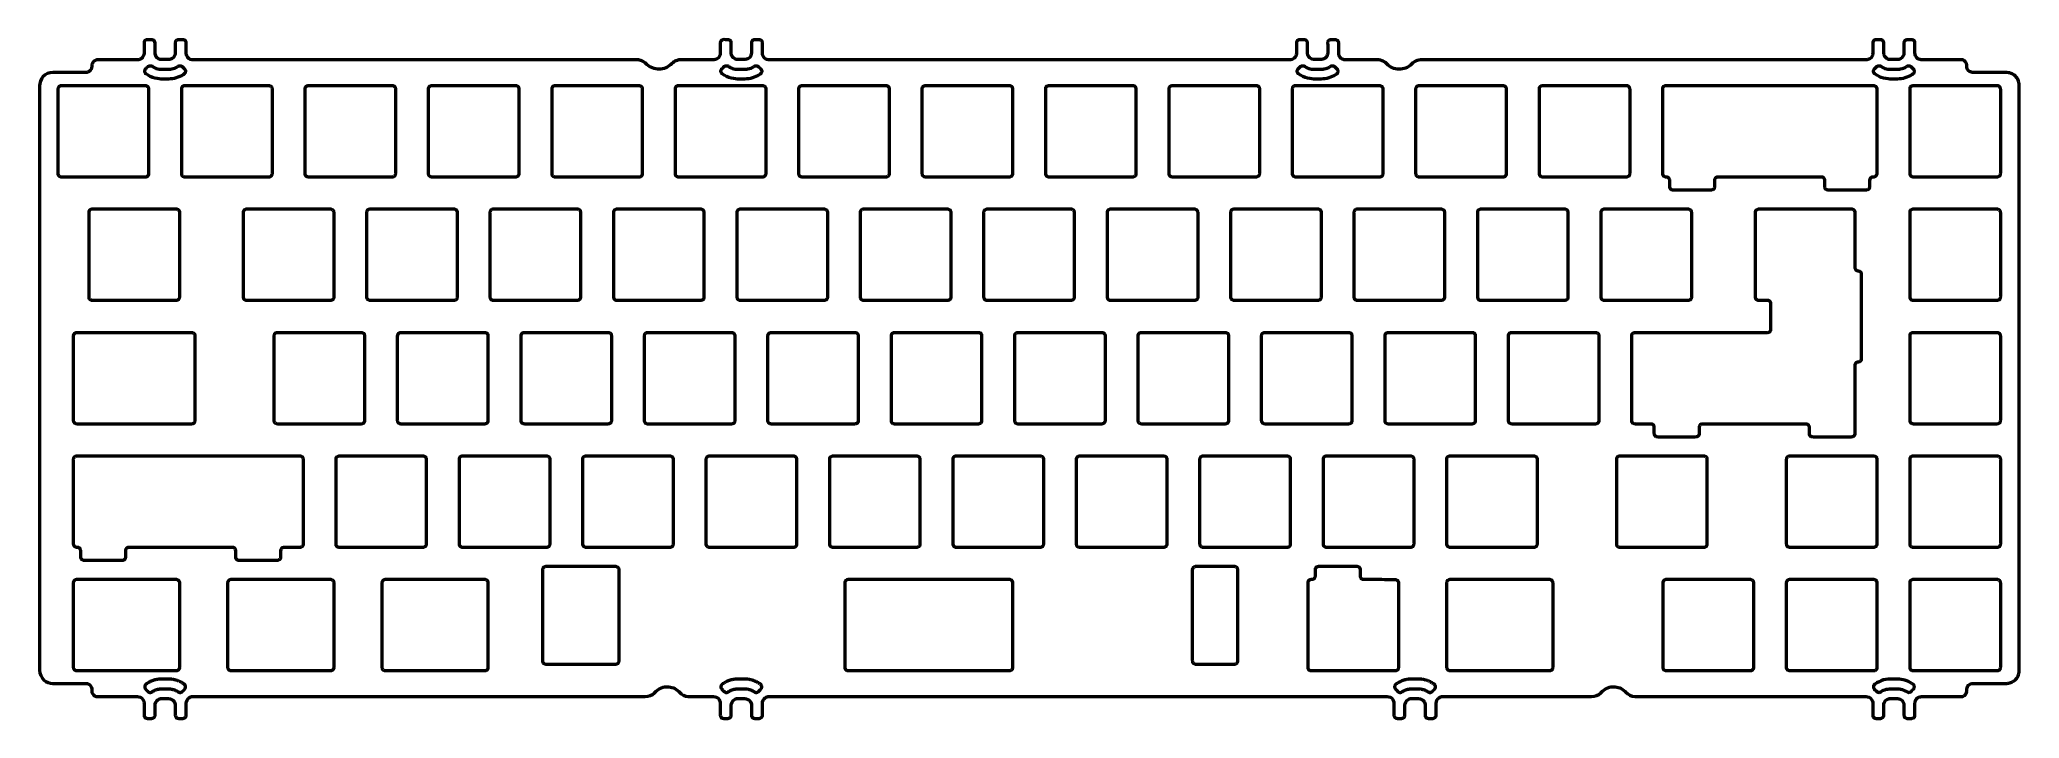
# Model space of a CAD drawing. Header units: millimetres. Extents: x 71 to 376, y 132 to 237.
import ezdxf

# ---------------------------------------------------------------- set-up
doc = ezdxf.new("R2010")
doc.units = ezdxf.units.MM
doc.header["$LTSCALE"] = 0.75
doc.linetypes.add('HIDDEN2', pattern=[4.7625, 3.175, -1.5875])
doc.layers.add('Hidden', color=7, linetype='HIDDEN2', lineweight=25)
doc.layers.add('Visible', color=7, linetype='Continuous', lineweight=50)

msp = doc.modelspace()

# ---------------------------------------------------------------- linework, layer by layer
at = {"layer": 'Hidden'}
msp.add_rational_spline([(353.6, 229.12), (353.6, 222.62), (353.6, 216.12), (353.6, 215.62), (353.1, 215.62), (353.05, 215.62), (353.01, 215.62), (352.51, 215.62), (352.51, 215.12), (352.51, 214.62), (352.51, 214.12), (352.51, 213.62), (352.01, 213.62), (349.01, 213.62), (346.01, 213.62), (345.51, 213.62), (345.51, 214.12), (345.51, 214.62), (345.51, 215.12), (345.51, 215.62), (345.01, 215.62), (337.07, 215.62), (329.13, 215.62), (328.63, 215.62), (328.63, 215.12), (328.63, 214.62), (328.63, 214.12), (328.63, 213.62), (328.13, 213.62), (325.13, 213.62), (322.13, 213.62), (321.63, 213.62), (321.63, 214.12), (321.63, 214.62), (321.63, 215.12), (321.63, 215.62), (321.13, 215.62)], [1, 1, 1, 0.707106781187, 1, 1, 1, 0.707106781186, 1, 1, 1, 0.707106781187, 1, 1, 1, 0.707106781186, 1, 1, 1, 0.707106781186, 1, 1, 1, 0.707106781187, 1, 1, 1, 0.707106781187, 1, 1, 1, 0.707106781186, 1, 1, 1, 0.707106781186, 1], degree=2, knots=[-17487.366454, -17487.366454, -17487.366454, -17474.366454, -17474.366454, -17473.581056, -17473.581056, -17473.494056, -17473.494056, -17472.708658, -17472.708658, -17471.708658, -17471.708658, -17470.92326, -17470.92326, -17464.92326, -17464.92326, -17464.137862, -17464.137862, -17463.137862, -17463.137862, -17462.352464, -17462.352464, -17446.476464, -17446.476464, -17445.691065, -17445.691065, -17444.691065, -17444.691065, -17443.905667, -17443.905667, -17437.905667, -17437.905667, -17437.120269, -17437.120269, -17436.120269, -17436.120269, -17435.334871, -17435.334871, -17435.334871], dxfattribs=at)
at = {"layer": 'Visible'}
msp.add_line((255.19, 141.11), (255.19, 155.12), dxfattribs=at)
for points, knots in [([(91.62, 234.66), (91.62, 234.37), (91.45, 234.02), (91.17, 233.83), (91, 233.72), (90.8, 233.66), (90.6, 233.66), (90.25, 233.66), (89.88, 233.66), (89.53, 233.66), (89.22, 233.66), (88.87, 233.82), (88.69, 234.1), (88.57, 234.28), (88.52, 234.48), (88.52, 234.68), (88.52, 235.18), (88.52, 235.7), (88.52, 236.2), (88.52, 236.38), (88.41, 236.57), (88.24, 236.66), (88.17, 236.7), (88.09, 236.71), (88.01, 236.71), (87.78, 236.71), (87.55, 236.71), (87.32, 236.71), (87.19, 236.71), (87.05, 236.66), (86.96, 236.57), (86.87, 236.48), (86.82, 236.34), (86.82, 236.21), (86.82, 235.68), (86.82, 235.15), (86.82, 234.64), (86.82, 234.33), (86.65, 233.98), (86.37, 233.79), (86.2, 233.67), (86, 233.62), (85.8, 233.62), (83.77, 233.62), (81.73, 233.62), (79.71, 233.62), (79.42, 233.62), (79.1, 233.47), (78.93, 233.21), (78.83, 233.06), (78.78, 232.88), (78.78, 232.72), (78.78, 232.67), (78.78, 232.62), (78.78, 232.57), (78.78, 232.3), (78.63, 231.98), (78.37, 231.82), (78.22, 231.72), (78.04, 231.67), (77.87, 231.67), (76.17, 231.67), (74.46, 231.67), (72.78, 231.67), (72.24, 231.67), (71.65, 231.45), (71.26, 231.01), (70.91, 230.63), (70.74, 230.11), (70.74, 229.62), (70.74, 199.66), (70.74, 169.66), (70.74, 139.71), (70.74, 139.15), (70.97, 138.56), (71.4, 138.17), (71.78, 137.82), (72.3, 137.65), (72.78, 137.65), (74.46, 137.65), (76.17, 137.65), (77.86, 137.65), (78.15, 137.65), (78.47, 137.5), (78.64, 137.24), (78.74, 137.09), (78.78, 136.91), (78.78, 136.75), (78.78, 136.68), (78.78, 136.6), (78.78, 136.53), (78.78, 136.25), (78.93, 135.93), (79.19, 135.76), (79.35, 135.66), (79.52, 135.62), (79.7, 135.62), (81.73, 135.62), (83.77, 135.62), (85.79, 135.62), (86.11, 135.62), (86.46, 135.46), (86.64, 135.18), (86.76, 135), (86.82, 134.8), (86.82, 134.6), (86.82, 134), (86.82, 133.38), (86.82, 132.78), (86.82, 132.6), (86.92, 132.4), (87.09, 132.32), (87.16, 132.28), (87.24, 132.26), (87.32, 132.26), (87.55, 132.26), (87.78, 132.26), (88.01, 132.26), (88.18, 132.26), (88.38, 132.37), (88.46, 132.54), (88.5, 132.61), (88.52, 132.69), (88.52, 132.77), (88.52, 133.28), (88.52, 133.8), (88.52, 134.29), (88.52, 134.6), (88.68, 134.95), (88.96, 135.14), (89.13, 135.26), (89.33, 135.31), (89.53, 135.31), (89.88, 135.31), (90.25, 135.31), (90.6, 135.31), (90.91, 135.31), (91.26, 135.15), (91.44, 134.87), (91.56, 134.7), (91.62, 134.49), (91.62, 134.3), (91.62, 133.8), (91.62, 133.28), (91.62, 132.78), (91.62, 132.6), (91.72, 132.4), (91.89, 132.32), (91.96, 132.28), (92.04, 132.26), (92.12, 132.26), (92.35, 132.26), (92.58, 132.26), (92.81, 132.26), (92.98, 132.26), (93.18, 132.37), (93.26, 132.54), (93.3, 132.61), (93.32, 132.69), (93.32, 132.77), (93.32, 133.38), (93.32, 134), (93.32, 134.6), (93.32, 134.91), (93.48, 135.26), (93.76, 135.45), (93.93, 135.57), (94.13, 135.62), (94.34, 135.62), (117.54, 135.62), (140.76, 135.62), (163.97, 135.62), (164.49, 135.62), (165.02, 135.83), (165.38, 136.19), (165.42, 136.22), (165.45, 136.26), (165.5, 136.31), (165.9, 136.76), (166.55, 137.09), (167.19, 137.13), (167.25, 137.14), (167.31, 137.14), (167.37, 137.14), (168, 137.14), (168.67, 136.87), (169.13, 136.42), (169.17, 136.38), (169.21, 136.33), (169.24, 136.31), (169.58, 135.92), (170.1, 135.66), (170.6, 135.62), (170.65, 135.62), (170.7, 135.62), (170.75, 135.62), (172, 135.62), (173.26, 135.62), (174.49, 135.62), (174.81, 135.62), (175.16, 135.46), (175.34, 135.18), (175.46, 135), (175.52, 134.8), (175.52, 134.6), (175.52, 134), (175.52, 133.38), (175.52, 132.78), (175.52, 132.6), (175.62, 132.4), (175.79, 132.32), (175.86, 132.28), (175.94, 132.26), (176.02, 132.26), (176.25, 132.26), (176.48, 132.26), (176.71, 132.26), (176.88, 132.26), (177.08, 132.37), (177.16, 132.54), (177.2, 132.61), (177.22, 132.69), (177.22, 132.77), (177.22, 133.28), (177.22, 133.8), (177.22, 134.29), (177.22, 134.6), (177.38, 134.95), (177.66, 135.14), (177.83, 135.26), (178.03, 135.31), (178.23, 135.31), (178.58, 135.31), (178.95, 135.31), (179.3, 135.31), (179.61, 135.31), (179.96, 135.15), (180.14, 134.87), (180.26, 134.7), (180.32, 134.49), (180.32, 134.3), (180.32, 133.8), (180.32, 133.28), (180.32, 132.78), (180.32, 132.6), (180.42, 132.4), (180.59, 132.32), (180.66, 132.28), (180.74, 132.26), (180.82, 132.26), (181.05, 132.26), (181.28, 132.26), (181.51, 132.26), (181.68, 132.26), (181.88, 132.37), (181.96, 132.54), (182, 132.61), (182.02, 132.69), (182.02, 132.77), (182.02, 133.38), (182.02, 134), (182.02, 134.6), (182.02, 134.91), (182.18, 135.26), (182.46, 135.45), (182.63, 135.57), (182.83, 135.62), (183.04, 135.62), (214.75, 135.62), (246.49, 135.62), (278.2, 135.62), (278.52, 135.62), (278.87, 135.46), (279.06, 135.18), (279.17, 135), (279.23, 134.8), (279.23, 134.6), (279.23, 134), (279.23, 133.38), (279.23, 132.78), (279.23, 132.6), (279.33, 132.4), (279.5, 132.32), (279.57, 132.28), (279.65, 132.26), (279.73, 132.26), (279.96, 132.26), (280.19, 132.26), (280.42, 132.26), (280.59, 132.26), (280.79, 132.37), (280.87, 132.54), (280.91, 132.61), (280.93, 132.69), (280.93, 132.77), (280.93, 133.28), (280.93, 133.8), (280.93, 134.29), (280.93, 134.6), (281.09, 134.95), (281.37, 135.14), (281.54, 135.26), (281.75, 135.31), (281.94, 135.31), (282.29, 135.31), (282.66, 135.31), (283.01, 135.31), (283.32, 135.31), (283.67, 135.15), (283.86, 134.87), (283.97, 134.7), (284.03, 134.49), (284.03, 134.3), (284.03, 133.8), (284.03, 133.28), (284.03, 132.78), (284.03, 132.6), (284.13, 132.4), (284.3, 132.32), (284.37, 132.28), (284.45, 132.26), (284.53, 132.26), (284.76, 132.26), (284.99, 132.26), (285.22, 132.26), (285.39, 132.26), (285.59, 132.37), (285.67, 132.54), (285.71, 132.61), (285.73, 132.69), (285.73, 132.77), (285.73, 133.38), (285.73, 134), (285.73, 134.6), (285.73, 134.91), (285.89, 135.26), (286.17, 135.45), (286.34, 135.56), (286.53, 135.62), (286.73, 135.62)], [481.217905, 481.217905, 481.217905, 481.217905, 482.18619, 482.18619, 482.18619, 482.788701, 482.788701, 482.788701, 483.888701, 483.888701, 483.888701, 484.856987, 484.856987, 484.856987, 485.459498, 485.459498, 485.459498, 487.009505, 487.009505, 487.009505, 487.551354, 487.551354, 487.551354, 487.794904, 487.794904, 487.794904, 488.494903, 488.494903, 488.494903, 488.887602, 488.887602, 488.887602, 489.280302, 489.280302, 489.280302, 490.874894, 490.874894, 490.874894, 491.843179, 491.843179, 491.843179, 492.445692, 492.445692, 492.445692, 498.577952, 498.577952, 498.577952, 499.464149, 499.464149, 499.464149, 499.991669, 499.991669, 499.991669, 500.140116, 500.140116, 500.140116, 501.026314, 501.026314, 501.026314, 501.553833, 501.553833, 501.553833, 506.695213, 506.695213, 506.695213, 508.361295, 508.361295, 508.361295, 509.836806, 509.836806, 509.836806, 599.854213, 599.854213, 599.854213, 601.520294, 601.520294, 601.520294, 602.995805, 602.995805, 602.995805, 608.137186, 608.137186, 608.137186, 609.023384, 609.023384, 609.023384, 609.550903, 609.550903, 609.550903, 609.785048, 609.785048, 609.785048, 610.671246, 610.671246, 610.671246, 611.198765, 611.198765, 611.198765, 617.331027, 617.331027, 617.331027, 618.299313, 618.299313, 618.299313, 618.901824, 618.901824, 618.901824, 620.757645, 620.757645, 620.757645, 621.299494, 621.299494, 621.299494, 621.543043, 621.543043, 621.543043, 622.243043, 622.243043, 622.243043, 622.784893, 622.784893, 622.784893, 623.028441, 623.028441, 623.028441, 624.578433, 624.578433, 624.578433, 625.546719, 625.546719, 625.546719, 626.14923, 626.14923, 626.14923, 627.24923, 627.24923, 627.24923, 628.217515, 628.217515, 628.217515, 628.820026, 628.820026, 628.820026, 630.370018, 630.370018, 630.370018, 630.911868, 630.911868, 630.911868, 631.155416, 631.155416, 631.155416, 631.855416, 631.855416, 631.855416, 632.397266, 632.397266, 632.397266, 632.640814, 632.640814, 632.640814, 634.496637, 634.496637, 634.496637, 635.464922, 635.464922, 635.464922, 636.067433, 636.067433, 636.067433, 705.737378, 705.737378, 705.737378, 707.28292, 707.28292, 707.28292, 707.426802, 707.426802, 707.426802, 708.601413, 708.601413, 708.601413, 708.710764, 708.710764, 708.710764, 709.885375, 709.885375, 709.885375, 709.994726, 709.994726, 709.994726, 711.540268, 711.540268, 711.540268, 711.684149, 711.684149, 711.684149, 715.454275, 715.454275, 715.454275, 716.42256, 716.42256, 716.42256, 717.025071, 717.025071, 717.025071, 718.880892, 718.880892, 718.880892, 719.422742, 719.422742, 719.422742, 719.666291, 719.666291, 719.666291, 720.366291, 720.366291, 720.366291, 720.90814, 720.90814, 720.90814, 721.151689, 721.151689, 721.151689, 722.701681, 722.701681, 722.701681, 723.669966, 723.669966, 723.669966, 724.272477, 724.272477, 724.272477, 725.372477, 725.372477, 725.372477, 726.340763, 726.340763, 726.340763, 726.943273, 726.943273, 726.943273, 728.493266, 728.493266, 728.493266, 729.035115, 729.035115, 729.035115, 729.278664, 729.278664, 729.278664, 729.978664, 729.978664, 729.978664, 730.520513, 730.520513, 730.520513, 730.764062, 730.764062, 730.764062, 732.619884, 732.619884, 732.619884, 733.58817, 733.58817, 733.58817, 734.190681, 734.190681, 734.190681, 829.403395, 829.403395, 829.403395, 830.37168, 830.37168, 830.37168, 830.974191, 830.974191, 830.974191, 832.830012, 832.830012, 832.830012, 833.371862, 833.371862, 833.371862, 833.615411, 833.615411, 833.615411, 834.315411, 834.315411, 834.315411, 834.85726, 834.85726, 834.85726, 835.100809, 835.100809, 835.100809, 836.650801, 836.650801, 836.650801, 837.619086, 837.619086, 837.619086, 838.221597, 838.221597, 838.221597, 839.321597, 839.321597, 839.321597, 840.289883, 840.289883, 840.289883, 840.892393, 840.892393, 840.892393, 842.442386, 842.442386, 842.442386, 842.984235, 842.984235, 842.984235, 843.227784, 843.227784, 843.227784, 843.927784, 843.927784, 843.927784, 844.469633, 844.469633, 844.469633, 844.713182, 844.713182, 844.713182, 846.569004, 846.569004, 846.569004, 847.537294, 847.537294, 847.537294, 848.120256, 848.120256, 848.120256, 848.120256]), ([(354.64, 132.76), (354.64, 133.21), (354.64, 133.66), (354.64, 134.34), (354.64, 134.41), (354.68, 134.62), (354.73, 134.74), (354.86, 134.96), (354.96, 135.05), (355.17, 135.21), (355.29, 135.26), (355.53, 135.31), (355.61, 135.31), (356.51, 135.31), (356.65, 135.32), (356.91, 135.31), (357.03, 135.28), (357.26, 135.18), (357.37, 135.1), (357.55, 134.91), (357.62, 134.8), (357.75, 134.47), (357.74, 134.44), (357.74, 132.87), (357.74, 132.8), (357.75, 132.67), (357.76, 132.61), (357.81, 132.49), (357.85, 132.44), (357.95, 132.35), (358.01, 132.32), (358.15, 132.26), (358.22, 132.26), (358.49, 132.26), (358.68, 132.26), (358.95, 132.26), (359, 132.26), (359.11, 132.29), (359.17, 132.31), (359.28, 132.39), (359.32, 132.43), (359.4, 132.54), (359.42, 132.61), (359.44, 132.72), (359.44, 132.75), (359.44, 133.44), (359.44, 133.91), (359.44, 134.64), (359.44, 134.69), (359.47, 134.89), (359.51, 135.01), (359.64, 135.23), (359.73, 135.33), (359.94, 135.49), (360.06, 135.55), (360.31, 135.62), (360.41, 135.62), (361.24, 135.62), (361.46, 135.62), (363.27, 135.62), (364.86, 135.62), (366.56, 135.62), (366.66, 135.62), (366.89, 135.69), (366.99, 135.74), (367.18, 135.88), (367.25, 135.97), (367.37, 136.18), (367.41, 136.3), (367.44, 136.54), (367.42, 136.68), (367.43, 136.9), (367.46, 137.01), (367.55, 137.22), (367.61, 137.31), (367.78, 137.48), (367.88, 137.54), (368.15, 137.65), (368.29, 137.65), (368.83, 137.65), (369.25, 137.65), (370.8, 137.65), (371.92, 137.65), (373.54, 137.65), (373.67, 137.65), (374.08, 137.72), (374.31, 137.81), (374.75, 138.07), (374.95, 138.25), (375.26, 138.67), (375.38, 138.91), (375.51, 139.45), (375.5, 139.48), (375.5, 141.72), (375.5, 142.31), (375.5, 146.65), (375.5, 150.4), (375.5, 159.15), (375.5, 164.15), (375.5, 189.15), (375.5, 209.15), (375.5, 229.7), (375.5, 229.81), (375.45, 230.19), (375.37, 230.43), (375.12, 230.88), (374.95, 231.08), (374.53, 231.4), (374.3, 231.52), (373.78, 231.67), (373.57, 231.67), (371.34, 231.67), (370, 231.67), (368.54, 231.67), (368.41, 231.67), (368.17, 231.68), (368.06, 231.7), (367.86, 231.8), (367.76, 231.86), (367.6, 232.03), (367.53, 232.13), (367.43, 232.4), (367.43, 232.53), (367.43, 232.76), (367.43, 232.89), (367.33, 233.15), (367.26, 233.25), (367.1, 233.42), (367.01, 233.49), (366.79, 233.59), (366.67, 233.62), (366.32, 233.62), (366.08, 233.62), (365.61, 233.62), (365.37, 233.62), (363.7, 233.62), (362.26, 233.62), (360.69, 233.62), (360.55, 233.61), (360.28, 233.62), (360.16, 233.65), (359.93, 233.75), (359.82, 233.82), (359.64, 234.01), (359.56, 234.12), (359.44, 234.42), (359.44, 234.58), (359.44, 235.3), (359.44, 235.75), (359.44, 236.23), (359.44, 236.3), (359.39, 236.44), (359.36, 236.5), (359.27, 236.6), (359.22, 236.64), (359.1, 236.69), (359.03, 236.71), (358.78, 236.72), (358.6, 236.71), (358.34, 236.71), (358.27, 236.72), (358.14, 236.71), (358.08, 236.69), (357.97, 236.64), (357.92, 236.6), (357.83, 236.5), (357.79, 236.44), (357.74, 236.3), (357.74, 236.23), (357.74, 235.74), (357.74, 235.36), (357.74, 234.65), (357.74, 234.62), (357.73, 234.45), (357.69, 234.33), (357.58, 234.1), (357.5, 234), (357.3, 233.82), (357.19, 233.76), (356.91, 233.66), (356.78, 233.66), (355.9, 233.66), (355.76, 233.66), (355.49, 233.67), (355.37, 233.69), (355.14, 233.79), (355.03, 233.86), (354.84, 234.04), (354.77, 234.16), (354.64, 234.46), (354.64, 234.62), (354.64, 235.22), (354.64, 235.61), (354.64, 236.08), (354.64, 236.15), (354.64, 236.28), (354.63, 236.34), (354.58, 236.46), (354.55, 236.51), (354.45, 236.61), (354.4, 236.65), (354.28, 236.7), (354.21, 236.71), (353.95, 236.71), (353.75, 236.71), (353.43, 236.71), (353.4, 236.71), (353.29, 236.7), (353.23, 236.67), (353.12, 236.6), (353.08, 236.56), (353, 236.45), (352.97, 236.39), (352.94, 236.27), (352.94, 236.23), (352.94, 235.63), (352.94, 235.23), (352.94, 234.6), (352.94, 234.53), (352.9, 234.32), (352.86, 234.2), (352.72, 233.98), (352.63, 233.88), (352.42, 233.73), (352.29, 233.67), (352.05, 233.62), (351.97, 233.62), (350.42, 233.62), (349.59, 233.62), (347.04, 233.62), (345.33, 233.62), (325.35, 233.62), (307.08, 233.62), (287.6, 233.62), (286.4, 233.62), (284.84, 233.62), (284.48, 233.62), (283.38, 233.62), (283.13, 233.62), (282.58, 233.44), (282.35, 233.31), (281.93, 232.94), (281.72, 232.68), (280.96, 232.3), (280.62, 232.21), (279.92, 232.15), (279.57, 232.2), (278.91, 232.41), (278.6, 232.58), (278.11, 233), (278.02, 233.14), (277.54, 233.44), (277.3, 233.54), (276.87, 233.62), (276.73, 233.62), (275.19, 233.62), (274.11, 233.62), (272.76, 233.62), (272.49, 233.62), (271.69, 233.62), (271.59, 233.62), (271.33, 233.69), (271.21, 233.76), (271, 233.92), (270.92, 234.02), (270.79, 234.24), (270.75, 234.36), (270.73, 234.55), (270.73, 234.6), (270.73, 235.32), (270.73, 235.76), (270.73, 236.23), (270.73, 236.3), (270.68, 236.44), (270.65, 236.5), (270.56, 236.59), (270.51, 236.63), (270.39, 236.69), (270.33, 236.71), (270.25, 236.71), (270.23, 236.71), (269.95, 236.71), (269.84, 236.71), (269.51, 236.71), (269.44, 236.71), (269.3, 236.66), (269.24, 236.63), (269.14, 236.54), (269.1, 236.49), (269.05, 236.37), (269.03, 236.31), (269.02, 236.18), (269.03, 236.11), (269.03, 235.78), (269.03, 235.53), (269.03, 235.02), (269.05, 234.76), (269, 234.38), (268.95, 234.26), (268.81, 234.03), (268.73, 233.93), (268.52, 233.78), (268.4, 233.73), (268.16, 233.66), (268.06, 233.66), (267.62, 233.66), (267.33, 233.66), (266.89, 233.66), (266.76, 233.66), (266.48, 233.76), (266.36, 233.83), (266.17, 234), (266.09, 234.1), (265.98, 234.33), (265.94, 234.45), (265.93, 234.62), (265.93, 234.65), (265.93, 235.36), (265.93, 235.74), (265.93, 236.22), (265.93, 236.25), (265.91, 236.36), (265.89, 236.42), (265.82, 236.53), (265.77, 236.58), (265.67, 236.66), (265.61, 236.68), (265.49, 236.71), (265.44, 236.71), (264.71, 236.71), (264.64, 236.71), (264.5, 236.66), (264.44, 236.63), (264.34, 236.54), (264.3, 236.49), (264.25, 236.37), (264.23, 236.31), (264.22, 236.18), (264.23, 236.11), (264.23, 235.8), (264.23, 235.56), (264.23, 235.06), (264.24, 234.81), (264.22, 234.43), (264.19, 234.3), (264.07, 234.06), (263.99, 233.96), (263.79, 233.78), (263.68, 233.72), (263.4, 233.62), (263.27, 233.62), (247.8, 233.62), (232.4, 233.62), (209.91, 233.62), (202.81, 233.62), (193.28, 233.62), (190.83, 233.62), (187.24, 233.62), (186.1, 233.62), (184.33, 233.62), (183.71, 233.62), (182.98, 233.62), (182.84, 233.62), (182.55, 233.72), (182.44, 233.79), (182.25, 233.97), (182.17, 234.07), (182.06, 234.3), (182.03, 234.42), (182.01, 234.68), (182.02, 234.82), (182.02, 235.26), (182.02, 235.57), (182.02, 236), (182.03, 236.13), (182.01, 236.33), (181.99, 236.39), (181.92, 236.51), (181.88, 236.56), (181.78, 236.64), (181.72, 236.67), (181.59, 236.71), (181.53, 236.71), (181.27, 236.71), (181.07, 236.71), (180.8, 236.71), (180.73, 236.71), (180.59, 236.66), (180.53, 236.63), (180.43, 236.54), (180.39, 236.49), (180.34, 236.37), (180.32, 236.31), (180.31, 236.18), (180.32, 236.11), (180.32, 235.79), (180.32, 235.53), (180.32, 235.02), (180.34, 234.76), (180.28, 234.38), (180.24, 234.26), (180.1, 234.03), (180.01, 233.93), (179.81, 233.78), (179.69, 233.73), (179.44, 233.66), (179.35, 233.66), (178.92, 233.66), (178.66, 233.66), (178.18, 233.66), (178.04, 233.66), (177.76, 233.76), (177.64, 233.83), (177.45, 234.01), (177.37, 234.11), (177.26, 234.34), (177.23, 234.46), (177.21, 234.72), (177.22, 234.86), (177.22, 235.2), (177.22, 235.41), (177.22, 235.84), (177.24, 236.07), (177.2, 236.35), (177.18, 236.41), (177.11, 236.53), (177.07, 236.58), (176.96, 236.65), (176.9, 236.68), (176.78, 236.71), (176.73, 236.71), (176.43, 236.71), (176.2, 236.73), (175.91, 236.71), (175.85, 236.69), (175.73, 236.63), (175.68, 236.59), (175.6, 236.49), (175.56, 236.43), (175.52, 236.29), (175.52, 236.23), (175.52, 235.72), (175.52, 235.25), (175.52, 234.58), (175.52, 234.44), (175.41, 234.15), (175.34, 234.04), (175.16, 233.84), (175.05, 233.77), (174.82, 233.66), (174.7, 233.63), (174.44, 233.61), (174.3, 233.62), (173.27, 233.62), (172.37, 233.62), (169.29, 233.62), (169.22, 233.64), (168.63, 233.46), (168.4, 233.34), (167.94, 232.97), (167.78, 232.73), (167.05, 232.33), (166.72, 232.23), (166.02, 232.15), (165.67, 232.18), (165, 232.37), (164.69, 232.53), (164.15, 232.95), (164.07, 233.09), (163.6, 233.41), (163.36, 233.52), (162.9, 233.62), (162.74, 233.62), (149.84, 233.62), (137.33, 233.62), (118.58, 233.62), (112.33, 233.62), (102.96, 233.62), (99.83, 233.62), (95.92, 233.62), (95.14, 233.62), (94.27, 233.62), (94.12, 233.62), (93.82, 233.74), (93.71, 233.81), (93.52, 233.99), (93.45, 234.1), (93.35, 234.33), (93.32, 234.45), (93.31, 234.72), (93.32, 234.86), (93.32, 235.36), (93.32, 235.72), (93.32, 236.23), (93.32, 236.28), (93.28, 236.41), (93.25, 236.47), (93.17, 236.57), (93.12, 236.61), (93.01, 236.68), (92.95, 236.7), (92.85, 236.71), (92.82, 236.71), (92.1, 236.71), (92.04, 236.71), (91.91, 236.67), (91.85, 236.64), (91.75, 236.56), (91.71, 236.51), (91.65, 236.4), (91.63, 236.34), (91.62, 236.24), (91.62, 236.22), (91.62, 235.6), (91.62, 235.13), (91.62, 234.66)], [-4645.470851, -4645.470851, -4645.470851, -4645.470851, -3957.104889, -3957.104889, -3607.677047, -3607.677047, -3135.998335, -3135.998335, -2646.353665, -2646.353665, -2150.646032, -2150.646032, -1733.72774, -1733.72774, -1656.078599, -1656.078599, -1587.235009, -1587.235009, -1515.824737, -1515.824737, -1442.414776, -1442.414776, -1316.933324, -1316.933324, -1311.127143, -1311.127143, -1305.919497, -1305.919497, -1300.517393, -1300.517393, -1294.973634, -1294.973634, -1287.459231, -1287.459231, -1272.399313, -1272.399313, -1264.449535, -1264.449535, -1255.356833, -1255.356833, -1245.915369, -1245.915369, -1236.393829, -1236.393829, -1229.713339, -1229.713339, -1215.442324, -1215.442324, -1207.376869, -1207.376869, -1194.02581, -1194.02581, -1180.169479, -1180.169479, -1166.087372, -1166.087372, -1152.233221, -1152.233221, -1147.169453, -1147.169453, -1110.976544, -1110.976544, -1108.371863, -1108.371863, -1106.057659, -1106.057659, -1103.653345, -1103.653345, -1101.246579, -1101.246579, -1098.612588, -1098.612588, -1095.720496, -1095.720496, -1092.720682, -1092.720682, -1089.633926, -1089.633926, -1085.120007, -1085.120007, -1068.26482, -1068.26482, -1023.805283, -1023.805283, -1003.912817, -1003.912817, -973.51825, -973.51825, -941.970756, -941.970756, -909.954344, -909.954344, -874.176929, -874.176929, -861.386988, -861.386988, -780.030823, -780.030823, -671.555998, -671.555998, -237.65697, -237.65697, -225.570594, -225.570594, -203.652562, -203.652562, -180.906883, -180.906883, -157.756506, -157.756506, -133.706607, -133.706607, -97.463213, -97.463213, -94.055252, -94.055252, -91.028611, -91.028611, -87.889098, -87.889098, -84.662496, -84.662496, -80.099, -80.099, -79.098926, -79.098926, -78.408158, -78.408158, -77.689861, -77.689861, -76.977971, -76.977971, -75.575945, -75.575945, -74.133983, -74.133983, -65.556158, -65.556158, -64.711403, -64.711403, -63.968659, -63.968659, -63.198258, -63.198258, -62.40531, -62.40531, -61.237059, -61.237059, -59.327335, -59.327335, -59.188625, -59.188625, -59.087093, -59.087093, -58.98154, -58.98154, -58.876659, -58.876659, -58.58364, -58.58364, -58.474172, -58.474172, -58.375344, -58.375344, -58.27282, -58.27282, -58.167719, -58.167719, -58.029516, -58.029516, -57.594326, -57.594326, -57.210553, -57.210553, -56.133316, -56.133316, -55.015704, -55.015704, -53.87211, -53.87211, -52.450794, -52.450794, -52.17595, -52.17595, -51.936213, -51.936213, -51.687559, -51.687559, -51.428914, -51.428914, -51.043394, -51.043394, -50.32399, -50.32399, -50.192689, -50.192689, -50.07907, -50.07907, -49.961231, -49.961231, -49.838672, -49.838672, -49.717438, -49.717438, -49.354278, -49.354278, -49.130441, -49.130441, -48.774273, -48.774273, -48.422172, -48.422172, -48.066314, -48.066314, -47.737656, -47.737656, -47.05219, -47.05219, -46.655174, -46.655174, -46.105035, -46.105035, -45.533963, -45.533963, -44.955503, -44.955503, -44.457413, -44.457413, -43.884961, -43.884961, -42.703122, -42.703122, -30.096849, -30.096849, -29.265739, -29.265739, -29.018174, -29.018174, -28.509419, -28.509419, -28.101734, -28.101734, -27.633628, -27.633628, -27.314556, -27.314556, -26.991126, -26.991126, -26.671142, -26.671142, -26.40147, -26.40147, -26.169685, -26.169685, -26.011038, -26.011038, -25.638785, -25.638785, -25.547175, -25.547175, -25.363483, -25.363483, -25.190173, -25.190173, -25.019988, -25.019988, -24.85599, -24.85599, -24.76886, -24.76886, -24.635515, -24.635515, -24.622866, -24.622866, -24.61281, -24.61281, -24.602986, -24.602986, -24.593518, -24.593518, -24.59028, -24.59028, -24.588156, -24.588156, -24.583791, -24.583791, -24.580487, -24.580487, -24.577265, -24.577265, -24.574159, -24.574159, -24.570716, -24.570716, -24.55789, -24.55789, -24.545318, -24.545318, -24.538719, -24.538719, -24.532149, -24.532149, -24.525824, -24.525824, -24.519469, -24.519469, -24.508046, -24.508046, -24.501721, -24.501721, -24.496661, -24.496661, -24.491717, -24.491717, -24.486951, -24.486951, -24.485286, -24.485286, -24.483412, -24.483412, -24.482867, -24.482867, -24.481972, -24.481972, -24.481081, -24.481081, -24.480223, -24.480223, -24.479397, -24.479397, -24.473032, -24.473032, -24.468348, -24.468348, -24.463568, -24.463568, -24.458882, -24.458882, -24.454118, -24.454118, -24.436392, -24.436392, -24.418322, -24.418322, -24.408738, -24.408738, -24.399099, -24.399099, -24.389827, -24.389827, -24.37736, -24.37736, -21.666413, -21.666413, -20.417068, -20.417068, -19.986849, -19.986849, -19.785184, -19.785184, -19.676142, -19.676142, -19.655084, -19.655084, -19.639058, -19.639058, -19.623425, -19.623425, -19.608356, -19.608356, -19.591667, -19.591667, -19.555071, -19.555071, -19.539211, -19.539211, -19.531211, -19.531211, -19.523202, -19.523202, -19.515495, -19.515495, -19.506281, -19.506281, -19.471686, -19.471686, -19.459911, -19.459911, -19.450883, -19.450883, -19.442073, -19.442073, -19.433581, -19.433581, -19.424192, -19.424192, -19.38904, -19.38904, -19.35472, -19.35472, -19.336682, -19.336682, -19.318726, -19.318726, -19.301439, -19.301439, -19.283991, -19.283991, -19.254687, -19.254687, -19.230126, -19.230126, -19.21102, -19.21102, -19.192368, -19.192368, -19.174389, -19.174389, -19.15457, -19.15457, -19.124438, -19.124438, -19.092558, -19.092558, -19.082643, -19.082643, -19.072767, -19.072767, -19.06326, -19.06326, -19.053525, -19.053525, -19.02497, -19.02497, -19.016536, -19.016536, -19.008405, -19.008405, -18.999967, -18.999967, -18.989594, -18.989594, -18.89085, -18.89085, -18.84715, -18.84715, -18.814696, -18.814696, -18.783064, -18.783064, -18.752571, -18.752571, -18.718621, -18.718621, -18.498998, -18.498998, -17.963367, -17.963367, -17.564326, -17.564326, -17.054975, -17.054975, -16.686399, -16.686399, -16.317226, -16.317226, -15.94753, -15.94753, -15.591713, -15.591713, -15.290071, -15.290071, -15.044738, -15.044738, -7.334717, -7.334717, -3.479707, -3.479707, -1.552201, -1.552201, -1.070325, -1.070325, -1.015361, -1.015361, -0.977225, -0.977225, -0.940144, -0.940144, -0.904394, -0.904394, -0.863958, -0.863958, -0.760122, -0.760122, -0.717496, -0.717496, -0.674865, -0.674865, -0.632936, -0.632936, -0.592535, -0.592535, -0.56875, -0.56875, -0.463862, -0.463862, -0.368646, -0.368646, -0.275252, -0.275252, -0.185247, -0.185247, -0.141017, -0.141017, 0, 0, 0, 0]), ([(90.62, 230.66), (90.29, 230.66), (89.97, 230.66), (89.39, 230.66), (88.99, 230.66), (87.99, 230.93), (87.53, 231.15), (87.08, 231.49), (87.04, 231.52), (86.96, 231.66), (86.93, 231.72), (86.92, 231.85), (86.92, 231.92), (86.95, 232.04), (86.98, 232.1), (87.04, 232.19), (87.06, 232.21), (87.44, 232.58), (87.48, 232.62), (87.6, 232.69), (87.67, 232.71), (87.8, 232.72), (87.86, 232.71), (87.97, 232.68), (88.02, 232.66), (88.07, 232.62)], [-0.7681995, -0.7681995, -0.7681995, -0.7681995, -0.5198024, -0.5198024, -0.3283114, -0.3283114, -0.1407764, -0.1407764, -0.1221529, -0.1221529, -0.1099531, -0.1099531, -0.0975486, -0.0975486, -0.0852556, -0.0852556, -0.0780612, -0.0780612, -0.0551974, -0.0551974, -0.0351327, -0.0351327, -0.017006, -0.017006, 0, 0, 0, 0]), ([(88.07, 232.62), (88.33, 232.44), (88.62, 232.31), (89.22, 232.16), (89.44, 232.16), (89.91, 232.16), (90.17, 232.16), (90.67, 232.16), (90.85, 232.16), (91.41, 232.27), (91.72, 232.4), (92.08, 232.63), (92.12, 232.67), (92.26, 232.71), (92.33, 232.72), (92.46, 232.71), (92.52, 232.69), (92.65, 232.63), (92.69, 232.58), (93.08, 232.2), (93.14, 232.14), (93.2, 231.99), (93.21, 231.92), (93.21, 231.79), (93.2, 231.73), (93.15, 231.61), (93.11, 231.55), (93, 231.44), (92.91, 231.38), (92.5, 231.11), (92.14, 230.95), (91.39, 230.72), (91.01, 230.66), (90.62, 230.66)], [-0.4107668, -0.4107668, -0.4107668, -0.4107668, -0.402821, -0.402821, -0.3953966, -0.3953966, -0.3866056, -0.3866056, -0.377794, -0.377794, -0.3656273, -0.3656273, -0.3621275, -0.3621275, -0.3594563, -0.3594563, -0.3566777, -0.3566777, -0.3534543, -0.3534543, -0.3231655, -0.3231655, -0.3038206, -0.3038206, -0.2841308, -0.2841308, -0.2646384, -0.2646384, -0.234814, -0.234814, -0.1171615, -0.1171615, 0, 0, 0, 0]), ([(179.32, 230.66), (178.99, 230.66), (178.67, 230.66), (178.09, 230.66), (177.69, 230.66), (176.69, 230.93), (176.23, 231.15), (175.78, 231.49), (175.74, 231.52), (175.66, 231.66), (175.63, 231.72), (175.62, 231.85), (175.62, 231.92), (175.65, 232.04), (175.68, 232.1), (175.74, 232.19), (175.76, 232.21), (176.14, 232.58), (176.18, 232.62), (176.3, 232.69), (176.37, 232.71), (176.5, 232.72), (176.56, 232.71), (176.67, 232.68), (176.72, 232.66), (176.77, 232.62)], [-0.7681995, -0.7681995, -0.7681995, -0.7681995, -0.5198024, -0.5198024, -0.3283114, -0.3283114, -0.1407764, -0.1407764, -0.1221529, -0.1221529, -0.1099531, -0.1099531, -0.0975486, -0.0975486, -0.0852556, -0.0852556, -0.0780612, -0.0780612, -0.0551974, -0.0551974, -0.0351327, -0.0351327, -0.017006, -0.017006, 0, 0, 0, 0]), ([(176.77, 232.62), (177.03, 232.44), (177.32, 232.31), (177.92, 232.16), (178.14, 232.16), (178.61, 232.16), (178.87, 232.16), (179.37, 232.16), (179.55, 232.16), (180.11, 232.27), (180.42, 232.4), (180.78, 232.63), (180.82, 232.67), (180.96, 232.71), (181.03, 232.72), (181.16, 232.71), (181.22, 232.69), (181.35, 232.63), (181.39, 232.58), (181.78, 232.2), (181.84, 232.14), (181.9, 231.99), (181.91, 231.92), (181.91, 231.79), (181.9, 231.73), (181.85, 231.61), (181.81, 231.55), (181.7, 231.44), (181.61, 231.38), (181.2, 231.11), (180.84, 230.95), (180.09, 230.72), (179.71, 230.66), (179.32, 230.66)], [-0.4107668, -0.4107668, -0.4107668, -0.4107668, -0.402821, -0.402821, -0.3953966, -0.3953966, -0.3866056, -0.3866056, -0.377794, -0.377794, -0.3656273, -0.3656273, -0.3621275, -0.3621275, -0.3594563, -0.3594563, -0.3566777, -0.3566777, -0.3534543, -0.3534543, -0.3231655, -0.3231655, -0.3038206, -0.3038206, -0.2841308, -0.2841308, -0.2646384, -0.2646384, -0.234814, -0.234814, -0.1171615, -0.1171615, 0, 0, 0, 0]), ([(268.03, 230.66), (267.7, 230.66), (267.38, 230.66), (266.8, 230.66), (266.41, 230.66), (265.41, 230.93), (264.94, 231.15), (264.49, 231.49), (264.45, 231.52), (264.37, 231.66), (264.35, 231.72), (264.33, 231.85), (264.33, 231.92), (264.36, 232.04), (264.39, 232.1), (264.45, 232.19), (264.47, 232.21), (264.85, 232.58), (264.89, 232.62), (265.02, 232.69), (265.08, 232.71), (265.21, 232.72), (265.27, 232.71), (265.38, 232.68), (265.43, 232.66), (265.48, 232.62)], [-0.7681995, -0.7681995, -0.7681995, -0.7681995, -0.5198024, -0.5198024, -0.3283114, -0.3283114, -0.1407764, -0.1407764, -0.1221529, -0.1221529, -0.1099531, -0.1099531, -0.0975486, -0.0975486, -0.0852556, -0.0852556, -0.0780612, -0.0780612, -0.0551974, -0.0551974, -0.0351327, -0.0351327, -0.017006, -0.017006, 0, 0, 0, 0]), ([(265.48, 232.62), (265.74, 232.44), (266.03, 232.31), (266.63, 232.16), (266.86, 232.16), (267.32, 232.16), (267.58, 232.16), (268.09, 232.16), (268.27, 232.16), (268.83, 232.27), (269.13, 232.4), (269.49, 232.63), (269.53, 232.67), (269.68, 232.71), (269.74, 232.72), (269.87, 232.71), (269.94, 232.69), (270.06, 232.63), (270.11, 232.58), (270.49, 232.2), (270.55, 232.14), (270.61, 231.99), (270.62, 231.92), (270.62, 231.79), (270.61, 231.73), (270.56, 231.61), (270.52, 231.55), (270.41, 231.44), (270.32, 231.38), (269.91, 231.11), (269.56, 230.95), (268.81, 230.72), (268.42, 230.66), (268.03, 230.66)], [-0.4107668, -0.4107668, -0.4107668, -0.4107668, -0.402821, -0.402821, -0.3953966, -0.3953966, -0.3866056, -0.3866056, -0.377794, -0.377794, -0.3656273, -0.3656273, -0.3621275, -0.3621275, -0.3594563, -0.3594563, -0.3566777, -0.3566777, -0.3534543, -0.3534543, -0.3231655, -0.3231655, -0.3038206, -0.3038206, -0.2841308, -0.2841308, -0.2646384, -0.2646384, -0.234814, -0.234814, -0.1171615, -0.1171615, 0, 0, 0, 0]), ([(356.74, 230.66), (356.42, 230.66), (356.09, 230.66), (355.52, 230.66), (355.12, 230.66), (354.12, 230.93), (353.66, 231.15), (353.21, 231.49), (353.16, 231.52), (353.08, 231.66), (353.06, 231.72), (353.04, 231.85), (353.04, 231.92), (353.08, 232.04), (353.1, 232.1), (353.16, 232.19), (353.18, 232.21), (353.56, 232.58), (353.6, 232.62), (353.73, 232.69), (353.79, 232.71), (353.92, 232.72), (353.98, 232.71), (354.09, 232.68), (354.15, 232.66), (354.19, 232.62)], [-0.7681995, -0.7681995, -0.7681995, -0.7681995, -0.5198024, -0.5198024, -0.3283114, -0.3283114, -0.1407764, -0.1407764, -0.1221529, -0.1221529, -0.1099531, -0.1099531, -0.0975486, -0.0975486, -0.0852556, -0.0852556, -0.0780612, -0.0780612, -0.0551974, -0.0551974, -0.0351327, -0.0351327, -0.017006, -0.017006, 0, 0, 0, 0]), ([(354.19, 232.62), (354.45, 232.44), (354.74, 232.31), (355.34, 232.16), (355.57, 232.16), (356.04, 232.16), (356.29, 232.16), (356.8, 232.16), (356.98, 232.16), (357.54, 232.27), (357.85, 232.4), (358.2, 232.63), (358.25, 232.67), (358.39, 232.71), (358.45, 232.72), (358.58, 232.71), (358.65, 232.69), (358.78, 232.63), (358.82, 232.58), (359.21, 232.2), (359.26, 232.14), (359.32, 231.99), (359.34, 231.92), (359.34, 231.79), (359.32, 231.73), (359.27, 231.61), (359.24, 231.55), (359.12, 231.44), (359.04, 231.38), (358.63, 231.11), (358.27, 230.95), (357.52, 230.72), (357.13, 230.66), (356.74, 230.66)], [-0.4107668, -0.4107668, -0.4107668, -0.4107668, -0.402821, -0.402821, -0.3953966, -0.3953966, -0.3866056, -0.3866056, -0.377794, -0.377794, -0.3656273, -0.3656273, -0.3621275, -0.3621275, -0.3594563, -0.3594563, -0.3566777, -0.3566777, -0.3534543, -0.3534543, -0.3231655, -0.3231655, -0.3038206, -0.3038206, -0.2841308, -0.2841308, -0.2646384, -0.2646384, -0.234814, -0.234814, -0.1171615, -0.1171615, 0, 0, 0, 0]), ([(74.07, 229.62), (74.03, 229.62), (73.99, 229.61), (73.91, 229.6), (73.87, 229.58), (73.78, 229.54), (73.73, 229.49), (73.64, 229.4), (73.61, 229.34), (73.57, 229.2), (73.57, 229.14), (73.57, 228.76), (73.57, 228.47), (73.57, 227.61), (73.57, 227.04), (73.57, 225.31), (73.57, 224.17), (73.57, 220.73), (73.57, 218.43), (73.57, 216.1), (73.57, 216.02), (73.63, 215.87), (73.66, 215.82), (73.75, 215.72), (73.81, 215.69), (73.92, 215.64), (73.98, 215.62), (74.12, 215.62), (74.19, 215.62), (78.53, 215.62), (82.8, 215.62), (87.07, 215.62)], [0, 0, 0, 0, 0.011401, 0.011401, 0.023595, 0.023595, 0.043021, 0.043021, 0.062878, 0.062878, 0.086798, 0.086798, 0.160163, 0.160163, 0.306891, 0.306891, 0.600349, 0.600349, 1.187263, 1.187263, 1.197162, 1.197162, 1.203958, 1.203958, 1.210563, 1.210563, 1.216931, 1.216931, 1.224153, 1.224153, 1.66238, 1.66238, 1.66238, 1.66238]), ([(87.07, 215.62), (87.1, 215.62), (87.14, 215.62), (87.22, 215.64), (87.26, 215.66), (87.35, 215.7), (87.4, 215.74), (87.49, 215.84), (87.52, 215.9), (87.57, 216.04), (87.57, 216.1), (87.57, 216.48), (87.57, 216.77), (87.57, 217.63), (87.57, 218.2), (87.57, 219.92), (87.57, 221.07), (87.57, 224.51), (87.57, 226.81), (87.57, 229.14), (87.57, 229.22), (87.5, 229.37), (87.47, 229.42), (87.38, 229.52), (87.32, 229.55), (87.21, 229.6), (87.15, 229.62), (87.01, 229.62), (86.94, 229.62), (82.6, 229.62), (78.33, 229.62), (74.07, 229.62)], [0, 0, 0, 0, 0.011401, 0.011401, 0.023595, 0.023595, 0.043021, 0.043021, 0.062878, 0.062878, 0.086798, 0.086798, 0.160163, 0.160163, 0.306891, 0.306891, 0.600349, 0.600349, 1.187263, 1.187263, 1.197162, 1.197162, 1.203958, 1.203958, 1.210563, 1.210563, 1.216931, 1.216931, 1.224153, 1.224153, 1.66238, 1.66238, 1.66238, 1.66238]), ([(93.07, 229.62), (93.03, 229.62), (92.99, 229.61), (92.91, 229.6), (92.87, 229.58), (92.78, 229.54), (92.73, 229.49), (92.64, 229.4), (92.61, 229.34), (92.57, 229.2), (92.57, 229.14), (92.57, 228.76), (92.57, 228.47), (92.57, 227.61), (92.57, 227.04), (92.57, 225.31), (92.57, 224.17), (92.57, 220.73), (92.57, 218.43), (92.57, 216.1), (92.57, 216.02), (92.63, 215.87), (92.66, 215.82), (92.75, 215.72), (92.81, 215.69), (92.92, 215.64), (92.98, 215.62), (93.12, 215.62), (93.19, 215.62), (97.53, 215.62), (101.8, 215.62), (106.07, 215.62)], [0, 0, 0, 0, 0.011401, 0.011401, 0.023595, 0.023595, 0.043021, 0.043021, 0.062878, 0.062878, 0.086798, 0.086798, 0.160163, 0.160163, 0.306891, 0.306891, 0.600349, 0.600349, 1.187263, 1.187263, 1.197162, 1.197162, 1.203958, 1.203958, 1.210563, 1.210563, 1.216931, 1.216931, 1.224153, 1.224153, 1.66238, 1.66238, 1.66238, 1.66238]), ([(106.07, 215.62), (106.1, 215.62), (106.14, 215.62), (106.22, 215.64), (106.26, 215.66), (106.35, 215.7), (106.4, 215.74), (106.49, 215.84), (106.52, 215.9), (106.57, 216.04), (106.57, 216.1), (106.57, 216.48), (106.57, 216.77), (106.57, 217.63), (106.57, 218.2), (106.57, 219.92), (106.57, 221.07), (106.57, 224.51), (106.57, 226.81), (106.57, 229.14), (106.57, 229.22), (106.5, 229.37), (106.47, 229.42), (106.38, 229.52), (106.32, 229.55), (106.21, 229.6), (106.15, 229.62), (106.01, 229.62), (105.94, 229.62), (101.6, 229.62), (97.33, 229.62), (93.07, 229.62)], [0, 0, 0, 0, 0.011401, 0.011401, 0.023595, 0.023595, 0.043021, 0.043021, 0.062878, 0.062878, 0.086798, 0.086798, 0.160163, 0.160163, 0.306891, 0.306891, 0.600349, 0.600349, 1.187263, 1.187263, 1.197162, 1.197162, 1.203958, 1.203958, 1.210563, 1.210563, 1.216931, 1.216931, 1.224153, 1.224153, 1.66238, 1.66238, 1.66238, 1.66238]), ([(125.57, 229.12), (125.57, 229.16), (125.56, 229.19), (125.54, 229.27), (125.53, 229.31), (125.48, 229.4), (125.44, 229.46), (125.34, 229.54), (125.28, 229.57), (125.14, 229.62), (125.08, 229.62), (124.7, 229.62), (124.42, 229.62), (123.56, 229.62), (122.98, 229.62), (121.26, 229.62), (120.11, 229.62), (116.67, 229.62), (114.38, 229.62), (112.04, 229.62), (111.97, 229.62), (111.82, 229.56), (111.76, 229.52), (111.67, 229.43), (111.63, 229.38), (111.58, 229.26), (111.57, 229.2), (111.56, 229.07), (111.57, 229), (111.57, 224.66), (111.57, 220.39), (111.57, 216.12)], [0, 0, 0, 0, 0.011401, 0.011401, 0.023595, 0.023595, 0.043021, 0.043021, 0.062878, 0.062878, 0.086798, 0.086798, 0.160163, 0.160163, 0.306891, 0.306891, 0.600349, 0.600349, 1.187263, 1.187263, 1.197162, 1.197162, 1.203958, 1.203958, 1.210563, 1.210563, 1.216931, 1.216931, 1.224153, 1.224153, 1.66238, 1.66238, 1.66238, 1.66238]), ([(111.57, 216.12), (111.57, 216.08), (111.57, 216.04), (111.59, 215.97), (111.6, 215.93), (111.65, 215.83), (111.69, 215.78), (111.79, 215.7), (111.85, 215.66), (111.99, 215.62), (112.05, 215.62), (112.43, 215.62), (112.71, 215.62), (113.57, 215.62), (114.15, 215.62), (115.87, 215.62), (117.02, 215.62), (120.46, 215.62), (122.75, 215.62), (125.09, 215.62), (125.16, 215.62), (125.31, 215.68), (125.37, 215.72), (125.46, 215.81), (125.5, 215.86), (125.55, 215.98), (125.56, 216.04), (125.57, 216.17), (125.57, 216.24), (125.57, 220.58), (125.57, 224.85), (125.57, 229.12)], [0, 0, 0, 0, 0.011401, 0.011401, 0.023595, 0.023595, 0.043021, 0.043021, 0.062878, 0.062878, 0.086798, 0.086798, 0.160163, 0.160163, 0.306891, 0.306891, 0.600349, 0.600349, 1.187263, 1.187263, 1.197162, 1.197162, 1.203958, 1.203958, 1.210563, 1.210563, 1.216931, 1.216931, 1.224153, 1.224153, 1.66238, 1.66238, 1.66238, 1.66238]), ([(144.57, 229.12), (144.57, 229.16), (144.56, 229.19), (144.54, 229.27), (144.53, 229.31), (144.48, 229.4), (144.44, 229.46), (144.34, 229.54), (144.28, 229.57), (144.14, 229.62), (144.08, 229.62), (143.7, 229.62), (143.42, 229.62), (142.56, 229.62), (141.98, 229.62), (140.26, 229.62), (139.11, 229.62), (135.67, 229.62), (133.38, 229.62), (131.04, 229.62), (130.97, 229.62), (130.82, 229.56), (130.76, 229.52), (130.67, 229.43), (130.63, 229.38), (130.58, 229.26), (130.57, 229.2), (130.56, 229.07), (130.57, 229), (130.57, 224.66), (130.57, 220.39), (130.57, 216.12)], [0, 0, 0, 0, 0.011401, 0.011401, 0.023595, 0.023595, 0.043021, 0.043021, 0.062878, 0.062878, 0.086798, 0.086798, 0.160163, 0.160163, 0.306891, 0.306891, 0.600349, 0.600349, 1.187263, 1.187263, 1.197162, 1.197162, 1.203958, 1.203958, 1.210563, 1.210563, 1.216931, 1.216931, 1.224153, 1.224153, 1.66238, 1.66238, 1.66238, 1.66238]), ([(130.57, 216.12), (130.57, 216.08), (130.57, 216.04), (130.59, 215.97), (130.6, 215.93), (130.65, 215.83), (130.69, 215.78), (130.79, 215.7), (130.85, 215.66), (130.99, 215.62), (131.05, 215.62), (131.43, 215.62), (131.71, 215.62), (132.57, 215.62), (133.15, 215.62), (134.87, 215.62), (136.02, 215.62), (139.46, 215.62), (141.75, 215.62), (144.09, 215.62), (144.16, 215.62), (144.31, 215.68), (144.37, 215.72), (144.46, 215.81), (144.5, 215.86), (144.55, 215.98), (144.56, 216.04), (144.57, 216.17), (144.57, 216.24), (144.57, 220.58), (144.57, 224.85), (144.57, 229.12)], [0, 0, 0, 0, 0.011401, 0.011401, 0.023595, 0.023595, 0.043021, 0.043021, 0.062878, 0.062878, 0.086798, 0.086798, 0.160163, 0.160163, 0.306891, 0.306891, 0.600349, 0.600349, 1.187263, 1.187263, 1.197162, 1.197162, 1.203958, 1.203958, 1.210563, 1.210563, 1.216931, 1.216931, 1.224153, 1.224153, 1.66238, 1.66238, 1.66238, 1.66238]), ([(150.07, 229.62), (150.03, 229.62), (149.99, 229.61), (149.91, 229.6), (149.87, 229.58), (149.78, 229.54), (149.73, 229.49), (149.64, 229.4), (149.61, 229.34), (149.57, 229.2), (149.57, 229.14), (149.57, 228.76), (149.57, 228.47), (149.57, 227.61), (149.57, 227.04), (149.57, 225.31), (149.57, 224.17), (149.57, 220.73), (149.57, 218.43), (149.57, 216.1), (149.57, 216.02), (149.63, 215.87), (149.66, 215.82), (149.75, 215.72), (149.81, 215.69), (149.92, 215.64), (149.98, 215.62), (150.12, 215.62), (150.19, 215.62), (154.53, 215.62), (158.8, 215.62), (163.07, 215.62)], [0, 0, 0, 0, 0.011401, 0.011401, 0.023595, 0.023595, 0.043021, 0.043021, 0.062878, 0.062878, 0.086798, 0.086798, 0.160163, 0.160163, 0.306891, 0.306891, 0.600349, 0.600349, 1.187263, 1.187263, 1.197162, 1.197162, 1.203958, 1.203958, 1.210563, 1.210563, 1.216931, 1.216931, 1.224153, 1.224153, 1.66238, 1.66238, 1.66238, 1.66238]), ([(163.07, 215.62), (163.1, 215.62), (163.14, 215.62), (163.22, 215.64), (163.26, 215.66), (163.35, 215.7), (163.4, 215.74), (163.49, 215.84), (163.52, 215.9), (163.57, 216.04), (163.57, 216.1), (163.57, 216.48), (163.57, 216.77), (163.57, 217.63), (163.57, 218.2), (163.57, 219.92), (163.57, 221.07), (163.57, 224.51), (163.57, 226.81), (163.57, 229.14), (163.57, 229.22), (163.5, 229.37), (163.47, 229.42), (163.38, 229.52), (163.32, 229.55), (163.21, 229.6), (163.15, 229.62), (163.01, 229.62), (162.94, 229.62), (158.6, 229.62), (154.33, 229.62), (150.07, 229.62)], [0, 0, 0, 0, 0.011401, 0.011401, 0.023595, 0.023595, 0.043021, 0.043021, 0.062878, 0.062878, 0.086798, 0.086798, 0.160163, 0.160163, 0.306891, 0.306891, 0.600349, 0.600349, 1.187263, 1.187263, 1.197162, 1.197162, 1.203958, 1.203958, 1.210563, 1.210563, 1.216931, 1.216931, 1.224153, 1.224153, 1.66238, 1.66238, 1.66238, 1.66238]), ([(169.07, 229.62), (169.03, 229.62), (168.99, 229.61), (168.91, 229.6), (168.87, 229.58), (168.78, 229.54), (168.73, 229.49), (168.64, 229.4), (168.61, 229.34), (168.57, 229.2), (168.57, 229.14), (168.57, 228.76), (168.57, 228.47), (168.57, 227.61), (168.57, 227.04), (168.57, 225.31), (168.57, 224.17), (168.57, 220.73), (168.57, 218.43), (168.57, 216.1), (168.57, 216.02), (168.63, 215.87), (168.66, 215.82), (168.75, 215.72), (168.81, 215.69), (168.92, 215.64), (168.98, 215.62), (169.12, 215.62), (169.19, 215.62), (173.53, 215.62), (177.8, 215.62), (182.07, 215.62)], [0, 0, 0, 0, 0.011401, 0.011401, 0.023595, 0.023595, 0.043021, 0.043021, 0.062878, 0.062878, 0.086798, 0.086798, 0.160163, 0.160163, 0.306891, 0.306891, 0.600349, 0.600349, 1.187263, 1.187263, 1.197162, 1.197162, 1.203958, 1.203958, 1.210563, 1.210563, 1.216931, 1.216931, 1.224153, 1.224153, 1.66238, 1.66238, 1.66238, 1.66238]), ([(182.07, 215.62), (182.1, 215.62), (182.14, 215.62), (182.22, 215.64), (182.26, 215.66), (182.35, 215.7), (182.4, 215.74), (182.49, 215.84), (182.52, 215.9), (182.57, 216.04), (182.57, 216.1), (182.57, 216.48), (182.57, 216.77), (182.57, 217.63), (182.57, 218.2), (182.57, 219.92), (182.57, 221.07), (182.57, 224.51), (182.57, 226.81), (182.57, 229.14), (182.57, 229.22), (182.5, 229.37), (182.47, 229.42), (182.38, 229.52), (182.32, 229.55), (182.21, 229.6), (182.15, 229.62), (182.01, 229.62), (181.94, 229.62), (177.6, 229.62), (173.33, 229.62), (169.07, 229.62)], [0, 0, 0, 0, 0.011401, 0.011401, 0.023595, 0.023595, 0.043021, 0.043021, 0.062878, 0.062878, 0.086798, 0.086798, 0.160163, 0.160163, 0.306891, 0.306891, 0.600349, 0.600349, 1.187263, 1.187263, 1.197162, 1.197162, 1.203958, 1.203958, 1.210563, 1.210563, 1.216931, 1.216931, 1.224153, 1.224153, 1.66238, 1.66238, 1.66238, 1.66238]), ([(201.57, 229.12), (201.57, 229.16), (201.56, 229.19), (201.54, 229.27), (201.53, 229.31), (201.48, 229.4), (201.44, 229.46), (201.34, 229.54), (201.28, 229.57), (201.14, 229.62), (201.08, 229.62), (200.7, 229.62), (200.42, 229.62), (199.56, 229.62), (198.98, 229.62), (197.26, 229.62), (196.11, 229.62), (192.67, 229.62), (190.38, 229.62), (188.04, 229.62), (187.97, 229.62), (187.82, 229.56), (187.76, 229.52), (187.67, 229.43), (187.63, 229.38), (187.58, 229.26), (187.57, 229.2), (187.56, 229.07), (187.57, 229), (187.57, 224.66), (187.57, 220.39), (187.57, 216.12)], [0, 0, 0, 0, 0.011401, 0.011401, 0.023595, 0.023595, 0.043021, 0.043021, 0.062878, 0.062878, 0.086798, 0.086798, 0.160163, 0.160163, 0.306891, 0.306891, 0.600349, 0.600349, 1.187263, 1.187263, 1.197162, 1.197162, 1.203958, 1.203958, 1.210563, 1.210563, 1.216931, 1.216931, 1.224153, 1.224153, 1.66238, 1.66238, 1.66238, 1.66238]), ([(187.57, 216.12), (187.57, 216.08), (187.57, 216.04), (187.59, 215.97), (187.6, 215.93), (187.65, 215.83), (187.69, 215.78), (187.79, 215.7), (187.85, 215.66), (187.99, 215.62), (188.05, 215.62), (188.43, 215.62), (188.71, 215.62), (189.57, 215.62), (190.15, 215.62), (191.87, 215.62), (193.02, 215.62), (196.46, 215.62), (198.75, 215.62), (201.09, 215.62), (201.16, 215.62), (201.31, 215.68), (201.37, 215.72), (201.46, 215.81), (201.5, 215.86), (201.55, 215.98), (201.56, 216.04), (201.57, 216.17), (201.57, 216.24), (201.57, 220.58), (201.57, 224.85), (201.57, 229.12)], [0, 0, 0, 0, 0.011401, 0.011401, 0.023595, 0.023595, 0.043021, 0.043021, 0.062878, 0.062878, 0.086798, 0.086798, 0.160163, 0.160163, 0.306891, 0.306891, 0.600349, 0.600349, 1.187263, 1.187263, 1.197162, 1.197162, 1.203958, 1.203958, 1.210563, 1.210563, 1.216931, 1.216931, 1.224153, 1.224153, 1.66238, 1.66238, 1.66238, 1.66238]), ([(220.57, 229.12), (220.57, 229.16), (220.56, 229.19), (220.54, 229.27), (220.53, 229.31), (220.48, 229.4), (220.44, 229.46), (220.34, 229.54), (220.28, 229.57), (220.14, 229.62), (220.08, 229.62), (219.7, 229.62), (219.42, 229.62), (218.56, 229.62), (217.98, 229.62), (216.26, 229.62), (215.11, 229.62), (211.67, 229.62), (209.38, 229.62), (207.04, 229.62), (206.97, 229.62), (206.82, 229.56), (206.76, 229.52), (206.67, 229.43), (206.63, 229.38), (206.58, 229.26), (206.57, 229.2), (206.56, 229.07), (206.57, 229), (206.57, 224.66), (206.57, 220.39), (206.57, 216.12)], [0, 0, 0, 0, 0.011401, 0.011401, 0.023595, 0.023595, 0.043021, 0.043021, 0.062878, 0.062878, 0.086798, 0.086798, 0.160163, 0.160163, 0.306891, 0.306891, 0.600349, 0.600349, 1.187263, 1.187263, 1.197162, 1.197162, 1.203958, 1.203958, 1.210563, 1.210563, 1.216931, 1.216931, 1.224153, 1.224153, 1.66238, 1.66238, 1.66238, 1.66238]), ([(206.57, 216.12), (206.57, 216.08), (206.57, 216.04), (206.59, 215.97), (206.6, 215.93), (206.65, 215.83), (206.69, 215.78), (206.79, 215.7), (206.85, 215.66), (206.99, 215.62), (207.05, 215.62), (207.43, 215.62), (207.71, 215.62), (208.57, 215.62), (209.15, 215.62), (210.87, 215.62), (212.02, 215.62), (215.46, 215.62), (217.75, 215.62), (220.09, 215.62), (220.16, 215.62), (220.31, 215.68), (220.37, 215.72), (220.46, 215.81), (220.5, 215.86), (220.55, 215.98), (220.56, 216.04), (220.57, 216.17), (220.57, 216.24), (220.57, 220.58), (220.57, 224.85), (220.57, 229.12)], [0, 0, 0, 0, 0.011401, 0.011401, 0.023595, 0.023595, 0.043021, 0.043021, 0.062878, 0.062878, 0.086798, 0.086798, 0.160163, 0.160163, 0.306891, 0.306891, 0.600349, 0.600349, 1.187263, 1.187263, 1.197162, 1.197162, 1.203958, 1.203958, 1.210563, 1.210563, 1.216931, 1.216931, 1.224153, 1.224153, 1.66238, 1.66238, 1.66238, 1.66238]), ([(239.57, 229.12), (239.57, 229.16), (239.56, 229.19), (239.54, 229.27), (239.53, 229.31), (239.48, 229.4), (239.44, 229.46), (239.34, 229.54), (239.28, 229.57), (239.14, 229.62), (239.08, 229.62), (238.7, 229.62), (238.42, 229.62), (237.56, 229.62), (236.98, 229.62), (235.26, 229.62), (234.11, 229.62), (230.67, 229.62), (228.38, 229.62), (226.04, 229.62), (225.97, 229.62), (225.82, 229.56), (225.76, 229.52), (225.67, 229.43), (225.63, 229.38), (225.58, 229.26), (225.57, 229.2), (225.56, 229.07), (225.57, 229), (225.57, 224.66), (225.57, 220.39), (225.57, 216.12)], [0, 0, 0, 0, 0.011401, 0.011401, 0.023595, 0.023595, 0.043021, 0.043021, 0.062878, 0.062878, 0.086798, 0.086798, 0.160163, 0.160163, 0.306891, 0.306891, 0.600349, 0.600349, 1.187263, 1.187263, 1.197162, 1.197162, 1.203958, 1.203958, 1.210563, 1.210563, 1.216931, 1.216931, 1.224153, 1.224153, 1.66238, 1.66238, 1.66238, 1.66238]), ([(225.57, 216.12), (225.57, 216.08), (225.57, 216.04), (225.59, 215.97), (225.6, 215.93), (225.65, 215.83), (225.69, 215.78), (225.79, 215.7), (225.85, 215.66), (225.99, 215.62), (226.05, 215.62), (226.43, 215.62), (226.71, 215.62), (227.57, 215.62), (228.15, 215.62), (229.87, 215.62), (231.02, 215.62), (234.46, 215.62), (236.75, 215.62), (239.09, 215.62), (239.16, 215.62), (239.31, 215.68), (239.37, 215.72), (239.46, 215.81), (239.5, 215.86), (239.55, 215.98), (239.56, 216.04), (239.57, 216.17), (239.57, 216.24), (239.57, 220.58), (239.57, 224.85), (239.57, 229.12)], [0, 0, 0, 0, 0.011401, 0.011401, 0.023595, 0.023595, 0.043021, 0.043021, 0.062878, 0.062878, 0.086798, 0.086798, 0.160163, 0.160163, 0.306891, 0.306891, 0.600349, 0.600349, 1.187263, 1.187263, 1.197162, 1.197162, 1.203958, 1.203958, 1.210563, 1.210563, 1.216931, 1.216931, 1.224153, 1.224153, 1.66238, 1.66238, 1.66238, 1.66238]), ([(258.57, 229.12), (258.57, 229.16), (258.56, 229.19), (258.54, 229.27), (258.53, 229.31), (258.48, 229.4), (258.44, 229.46), (258.34, 229.54), (258.28, 229.57), (258.14, 229.62), (258.08, 229.62), (257.7, 229.62), (257.42, 229.62), (256.56, 229.62), (255.98, 229.62), (254.26, 229.62), (253.11, 229.62), (249.67, 229.62), (247.38, 229.62), (245.04, 229.62), (244.97, 229.62), (244.82, 229.56), (244.76, 229.52), (244.67, 229.43), (244.63, 229.38), (244.58, 229.26), (244.57, 229.2), (244.56, 229.07), (244.57, 229), (244.57, 224.66), (244.57, 220.39), (244.57, 216.12)], [0, 0, 0, 0, 0.011401, 0.011401, 0.023595, 0.023595, 0.043021, 0.043021, 0.062878, 0.062878, 0.086798, 0.086798, 0.160163, 0.160163, 0.306891, 0.306891, 0.600349, 0.600349, 1.187263, 1.187263, 1.197162, 1.197162, 1.203958, 1.203958, 1.210563, 1.210563, 1.216931, 1.216931, 1.224153, 1.224153, 1.66238, 1.66238, 1.66238, 1.66238]), ([(244.57, 216.12), (244.57, 216.08), (244.57, 216.04), (244.59, 215.97), (244.6, 215.93), (244.65, 215.83), (244.69, 215.78), (244.79, 215.7), (244.85, 215.66), (244.99, 215.62), (245.05, 215.62), (245.43, 215.62), (245.71, 215.62), (246.57, 215.62), (247.15, 215.62), (248.87, 215.62), (250.02, 215.62), (253.46, 215.62), (255.75, 215.62), (258.09, 215.62), (258.16, 215.62), (258.31, 215.68), (258.37, 215.72), (258.46, 215.81), (258.5, 215.86), (258.55, 215.98), (258.56, 216.04), (258.57, 216.17), (258.57, 216.24), (258.57, 220.58), (258.57, 224.85), (258.57, 229.12)], [0, 0, 0, 0, 0.011401, 0.011401, 0.023595, 0.023595, 0.043021, 0.043021, 0.062878, 0.062878, 0.086798, 0.086798, 0.160163, 0.160163, 0.306891, 0.306891, 0.600349, 0.600349, 1.187263, 1.187263, 1.197162, 1.197162, 1.203958, 1.203958, 1.210563, 1.210563, 1.216931, 1.216931, 1.224153, 1.224153, 1.66238, 1.66238, 1.66238, 1.66238]), ([(264.07, 229.62), (264.03, 229.62), (263.99, 229.61), (263.91, 229.6), (263.87, 229.58), (263.78, 229.54), (263.73, 229.49), (263.64, 229.4), (263.61, 229.34), (263.57, 229.2), (263.57, 229.14), (263.57, 228.76), (263.57, 228.47), (263.57, 227.61), (263.57, 227.04), (263.57, 225.31), (263.57, 224.17), (263.57, 220.73), (263.57, 218.43), (263.57, 216.1), (263.57, 216.02), (263.63, 215.87), (263.66, 215.82), (263.75, 215.72), (263.81, 215.69), (263.92, 215.64), (263.98, 215.62), (264.12, 215.62), (264.19, 215.62), (268.53, 215.62), (272.8, 215.62), (277.07, 215.62)], [0, 0, 0, 0, 0.011401, 0.011401, 0.023595, 0.023595, 0.043021, 0.043021, 0.062878, 0.062878, 0.086798, 0.086798, 0.160163, 0.160163, 0.306891, 0.306891, 0.600349, 0.600349, 1.187263, 1.187263, 1.197162, 1.197162, 1.203958, 1.203958, 1.210563, 1.210563, 1.216931, 1.216931, 1.224153, 1.224153, 1.66238, 1.66238, 1.66238, 1.66238]), ([(277.07, 215.62), (277.1, 215.62), (277.14, 215.62), (277.22, 215.64), (277.26, 215.66), (277.35, 215.7), (277.4, 215.74), (277.49, 215.84), (277.52, 215.9), (277.57, 216.04), (277.57, 216.1), (277.57, 216.48), (277.57, 216.77), (277.57, 217.63), (277.57, 218.2), (277.57, 219.92), (277.57, 221.07), (277.57, 224.51), (277.57, 226.81), (277.57, 229.14), (277.57, 229.22), (277.5, 229.37), (277.47, 229.42), (277.38, 229.52), (277.32, 229.55), (277.21, 229.6), (277.15, 229.62), (277.01, 229.62), (276.94, 229.62), (272.6, 229.62), (268.33, 229.62), (264.07, 229.62)], [0, 0, 0, 0, 0.011401, 0.011401, 0.023595, 0.023595, 0.043021, 0.043021, 0.062878, 0.062878, 0.086798, 0.086798, 0.160163, 0.160163, 0.306891, 0.306891, 0.600349, 0.600349, 1.187263, 1.187263, 1.197162, 1.197162, 1.203958, 1.203958, 1.210563, 1.210563, 1.216931, 1.216931, 1.224153, 1.224153, 1.66238, 1.66238, 1.66238, 1.66238]), ([(283.07, 229.62), (283.03, 229.62), (282.99, 229.61), (282.91, 229.6), (282.87, 229.58), (282.78, 229.54), (282.73, 229.49), (282.64, 229.4), (282.61, 229.34), (282.57, 229.2), (282.57, 229.14), (282.57, 228.76), (282.57, 228.47), (282.57, 227.61), (282.57, 227.04), (282.57, 225.31), (282.57, 224.17), (282.57, 220.73), (282.57, 218.43), (282.57, 216.1), (282.57, 216.02), (282.63, 215.87), (282.66, 215.82), (282.75, 215.72), (282.81, 215.69), (282.92, 215.64), (282.98, 215.62), (283.12, 215.62), (283.19, 215.62), (287.53, 215.62), (291.8, 215.62), (296.07, 215.62)], [0, 0, 0, 0, 0.011401, 0.011401, 0.023595, 0.023595, 0.043021, 0.043021, 0.062878, 0.062878, 0.086798, 0.086798, 0.160163, 0.160163, 0.306891, 0.306891, 0.600349, 0.600349, 1.187263, 1.187263, 1.197162, 1.197162, 1.203958, 1.203958, 1.210563, 1.210563, 1.216931, 1.216931, 1.224153, 1.224153, 1.66238, 1.66238, 1.66238, 1.66238]), ([(296.07, 215.62), (296.1, 215.62), (296.14, 215.62), (296.22, 215.64), (296.26, 215.66), (296.35, 215.7), (296.4, 215.74), (296.49, 215.84), (296.52, 215.9), (296.57, 216.04), (296.57, 216.1), (296.57, 216.48), (296.57, 216.77), (296.57, 217.63), (296.57, 218.2), (296.57, 219.92), (296.57, 221.07), (296.57, 224.51), (296.57, 226.81), (296.57, 229.14), (296.57, 229.22), (296.5, 229.37), (296.47, 229.42), (296.38, 229.52), (296.32, 229.55), (296.21, 229.6), (296.15, 229.62), (296.01, 229.62), (295.94, 229.62), (291.6, 229.62), (287.33, 229.62), (283.07, 229.62)], [0, 0, 0, 0, 0.011401, 0.011401, 0.023595, 0.023595, 0.043021, 0.043021, 0.062878, 0.062878, 0.086798, 0.086798, 0.160163, 0.160163, 0.306891, 0.306891, 0.600349, 0.600349, 1.187263, 1.187263, 1.197162, 1.197162, 1.203958, 1.203958, 1.210563, 1.210563, 1.216931, 1.216931, 1.224153, 1.224153, 1.66238, 1.66238, 1.66238, 1.66238]), ([(315.57, 229.12), (315.57, 229.16), (315.56, 229.19), (315.54, 229.27), (315.53, 229.31), (315.48, 229.4), (315.44, 229.46), (315.34, 229.54), (315.28, 229.57), (315.14, 229.62), (315.08, 229.62), (314.7, 229.62), (314.42, 229.62), (313.56, 229.62), (312.98, 229.62), (311.26, 229.62), (310.11, 229.62), (306.67, 229.62), (304.38, 229.62), (302.04, 229.62), (301.97, 229.62), (301.82, 229.56), (301.76, 229.52), (301.67, 229.43), (301.63, 229.38), (301.58, 229.26), (301.57, 229.2), (301.56, 229.07), (301.57, 229), (301.57, 224.66), (301.57, 220.39), (301.57, 216.12)], [0, 0, 0, 0, 0.011401, 0.011401, 0.023595, 0.023595, 0.043021, 0.043021, 0.062878, 0.062878, 0.086798, 0.086798, 0.160163, 0.160163, 0.306891, 0.306891, 0.600349, 0.600349, 1.187263, 1.187263, 1.197162, 1.197162, 1.203958, 1.203958, 1.210563, 1.210563, 1.216931, 1.216931, 1.224153, 1.224153, 1.66238, 1.66238, 1.66238, 1.66238]), ([(301.57, 216.12), (301.57, 216.08), (301.57, 216.04), (301.59, 215.97), (301.6, 215.93), (301.65, 215.83), (301.69, 215.78), (301.79, 215.7), (301.85, 215.66), (301.99, 215.62), (302.05, 215.62), (302.43, 215.62), (302.71, 215.62), (303.57, 215.62), (304.15, 215.62), (305.87, 215.62), (307.02, 215.62), (310.46, 215.62), (312.75, 215.62), (315.09, 215.62), (315.16, 215.62), (315.31, 215.68), (315.37, 215.72), (315.46, 215.81), (315.5, 215.86), (315.55, 215.98), (315.56, 216.04), (315.57, 216.17), (315.57, 216.24), (315.57, 220.58), (315.57, 224.85), (315.57, 229.12)], [0, 0, 0, 0, 0.011401, 0.011401, 0.023595, 0.023595, 0.043021, 0.043021, 0.062878, 0.062878, 0.086798, 0.086798, 0.160163, 0.160163, 0.306891, 0.306891, 0.600349, 0.600349, 1.187263, 1.187263, 1.197162, 1.197162, 1.203958, 1.203958, 1.210563, 1.210563, 1.216931, 1.216931, 1.224153, 1.224153, 1.66238, 1.66238, 1.66238, 1.66238]), ([(353.6, 229.12), (353.6, 229.18), (353.59, 229.23), (353.55, 229.34), (353.52, 229.39), (353.43, 229.49), (353.38, 229.53), (353.26, 229.59), (353.2, 229.61), (352.89, 229.64), (352.64, 229.62), (351.9, 229.62), (351.41, 229.62), (349.92, 229.62), (348.93, 229.62), (345.97, 229.62), (343.99, 229.62), (338.05, 229.62), (334.09, 229.62), (328.16, 229.62), (326.18, 229.62), (323.46, 229.62), (322.71, 229.62), (321.81, 229.62), (321.65, 229.62), (321.33, 229.62), (321.17, 229.63), (320.95, 229.61), (320.88, 229.6), (320.77, 229.54), (320.71, 229.5), (320.63, 229.4), (320.59, 229.34), (320.55, 229.2), (320.55, 229.14), (320.55, 226.79), (320.55, 224.48), (320.55, 221.02), (320.55, 219.86), (320.55, 218.13), (320.55, 217.56), (320.55, 216.82), (320.55, 216.66), (320.55, 216.1), (320.55, 216.05), (320.58, 215.92), (320.61, 215.86), (320.69, 215.76), (320.74, 215.72), (320.85, 215.66), (320.91, 215.64), (321, 215.62), (321.04, 215.62), (321.13, 215.62)], [0, 0, 0, 0, 0.016847, 0.016847, 0.035087, 0.035087, 0.054972, 0.054972, 0.074796, 0.074796, 0.14863, 0.14863, 0.297047, 0.297047, 0.593879, 0.593879, 1.187544, 1.187544, 2.374874, 2.374874, 2.968539, 2.968539, 3.191163, 3.191163, 3.239862, 3.239862, 3.286746, 3.286746, 3.306566, 3.306566, 3.32649, 3.32649, 3.345657, 3.345657, 3.371131, 3.371131, 4.944682, 4.944682, 5.731457, 5.731457, 6.124845, 6.124845, 6.23178, 6.23178, 6.507553, 6.507553, 6.776436, 6.776436, 7.040711, 7.040711, 7.279313, 7.279313, 7.446987, 7.446987, 7.446987, 7.446987]), ([(321.13, 215.62), (321.17, 215.62), (321.2, 215.62), (321.27, 215.6), (321.31, 215.59), (321.4, 215.55), (321.45, 215.51), (321.54, 215.41), (321.58, 215.36), (321.63, 215.21), (321.63, 215.14), (321.63, 214.83), (321.63, 214.56), (321.63, 214.22), (321.63, 214.15), (321.64, 214.02), (321.65, 213.96), (321.71, 213.84), (321.75, 213.79), (321.85, 213.7), (321.9, 213.67), (322.05, 213.62), (322.11, 213.62), (323.11, 213.62), (323.46, 213.62), (325.23, 213.62), (326.65, 213.62), (328.15, 213.62), (328.2, 213.62), (328.32, 213.65), (328.38, 213.68), (328.48, 213.75), (328.53, 213.8), (328.59, 213.92), (328.62, 213.98), (328.63, 214.08), (328.63, 214.11), (328.63, 214.55), (328.63, 214.76), (328.63, 215.13), (328.63, 215.15), (328.64, 215.24), (328.66, 215.3), (328.72, 215.41), (328.76, 215.46), (328.86, 215.55), (328.92, 215.58), (329.06, 215.62), (329.11, 215.62), (329.91, 215.62), (330.46, 215.62), (335.33, 215.62), (339.67, 215.62), (344.28, 215.62), (344.55, 215.62), (345.03, 215.62), (345.1, 215.62), (345.25, 215.56), (345.31, 215.53), (345.4, 215.44), (345.44, 215.38), (345.49, 215.27), (345.5, 215.21), (345.51, 215.07), (345.51, 215), (345.51, 214.68), (345.51, 214.43), (345.51, 214.1), (345.51, 214.03), (345.56, 213.89), (345.59, 213.83), (345.68, 213.73), (345.73, 213.7), (345.85, 213.64), (345.91, 213.62), (346.04, 213.62), (346.11, 213.62), (348.04, 213.62), (349.89, 213.62), (352.02, 213.62), (352.08, 213.62), (352.21, 213.66), (352.27, 213.69), (352.37, 213.77), (352.41, 213.82), (352.47, 213.93), (352.49, 213.99), (352.51, 214.08), (352.51, 214.11), (352.51, 214.41), (352.51, 214.57), (352.51, 215.13), (352.51, 215.19), (352.54, 215.31), (352.57, 215.37), (352.65, 215.48), (352.7, 215.52), (352.81, 215.58), (352.87, 215.6), (353.01, 215.62), (353.06, 215.62), (353.2, 215.62), (353.26, 215.64), (353.38, 215.7), (353.43, 215.74), (353.52, 215.84), (353.55, 215.9), (353.6, 216.04), (353.6, 216.1), (353.6, 220.47), (353.6, 224.79), (353.6, 229.12)], [0, 0, 0, 0, 0.010428, 0.010428, 0.021542, 0.021542, 0.040888, 0.040888, 0.060748, 0.060748, 0.087945, 0.087945, 0.256891, 0.256891, 0.300025, 0.300025, 0.339069, 0.339069, 0.379573, 0.379573, 0.421079, 0.421079, 0.474982, 0.474982, 0.504889, 0.504889, 0.624521, 0.624521, 0.631203, 0.631203, 0.637859, 0.637859, 0.644771, 0.644771, 0.651716, 0.651716, 0.655649, 0.655649, 0.659323, 0.659323, 0.661921, 0.661921, 0.667453, 0.667453, 0.673192, 0.673192, 0.679047, 0.679047, 0.685631, 0.685631, 0.699478, 0.699478, 0.810254, 0.810254, 0.817178, 0.817178, 0.822535, 0.822535, 0.826336, 0.826336, 0.830035, 0.830035, 0.833601, 0.833601, 0.837612, 0.837612, 0.851992, 0.851992, 0.85677, 0.85677, 0.860408, 0.860408, 0.863957, 0.863957, 0.867377, 0.867377, 0.871165, 0.871165, 0.973156, 0.973156, 0.988391, 0.988391, 1.003019, 1.003019, 1.017391, 1.017391, 1.031239, 1.031239, 1.038841, 1.038841, 1.047647, 1.047647, 1.069389, 1.069389, 1.091145, 1.091145, 1.112543, 1.112543, 1.133161, 1.133161, 1.15794, 1.15794, 1.182994, 1.182994, 1.208152, 1.208152, 1.232356, 1.232356, 1.263681, 1.263681, 4.503811, 4.503811, 4.503811, 4.503811]), ([(372.63, 229.12), (372.63, 229.16), (372.62, 229.19), (372.6, 229.27), (372.59, 229.31), (372.54, 229.4), (372.5, 229.46), (372.4, 229.54), (372.34, 229.57), (372.2, 229.62), (372.14, 229.62), (371.76, 229.62), (371.48, 229.62), (370.62, 229.62), (370.04, 229.62), (368.32, 229.62), (367.17, 229.62), (363.73, 229.62), (361.44, 229.62), (359.1, 229.62), (359.03, 229.62), (358.88, 229.56), (358.82, 229.52), (358.73, 229.43), (358.69, 229.38), (358.64, 229.26), (358.63, 229.2), (358.62, 229.07), (358.63, 229), (358.63, 224.66), (358.63, 220.39), (358.63, 216.12)], [0, 0, 0, 0, 0.011401, 0.011401, 0.023595, 0.023595, 0.043021, 0.043021, 0.062878, 0.062878, 0.086798, 0.086798, 0.160163, 0.160163, 0.306891, 0.306891, 0.600349, 0.600349, 1.187263, 1.187263, 1.197162, 1.197162, 1.203958, 1.203958, 1.210563, 1.210563, 1.216931, 1.216931, 1.224153, 1.224153, 1.66238, 1.66238, 1.66238, 1.66238]), ([(358.63, 216.12), (358.63, 216.08), (358.63, 216.04), (358.65, 215.97), (358.66, 215.93), (358.71, 215.83), (358.75, 215.78), (358.85, 215.7), (358.91, 215.66), (359.05, 215.62), (359.11, 215.62), (359.49, 215.62), (359.77, 215.62), (360.63, 215.62), (361.21, 215.62), (362.93, 215.62), (364.08, 215.62), (367.52, 215.62), (369.81, 215.62), (372.15, 215.62), (372.22, 215.62), (372.37, 215.68), (372.43, 215.72), (372.52, 215.81), (372.56, 215.86), (372.61, 215.98), (372.62, 216.04), (372.63, 216.17), (372.63, 216.24), (372.63, 220.58), (372.63, 224.85), (372.63, 229.12)], [0, 0, 0, 0, 0.011401, 0.011401, 0.023595, 0.023595, 0.043021, 0.043021, 0.062878, 0.062878, 0.086798, 0.086798, 0.160163, 0.160163, 0.306891, 0.306891, 0.600349, 0.600349, 1.187263, 1.187263, 1.197162, 1.197162, 1.203958, 1.203958, 1.210563, 1.210563, 1.216931, 1.216931, 1.224153, 1.224153, 1.66238, 1.66238, 1.66238, 1.66238]), ([(78.81, 210.62), (78.77, 210.62), (78.73, 210.61), (78.66, 210.6), (78.62, 210.58), (78.52, 210.54), (78.47, 210.49), (78.39, 210.4), (78.35, 210.34), (78.31, 210.2), (78.31, 210.14), (78.31, 209.76), (78.31, 209.47), (78.31, 208.61), (78.31, 208.04), (78.31, 206.31), (78.31, 205.17), (78.31, 201.73), (78.31, 199.43), (78.31, 197.1), (78.31, 197.02), (78.37, 196.87), (78.4, 196.82), (78.5, 196.72), (78.55, 196.69), (78.67, 196.64), (78.73, 196.62), (78.86, 196.62), (78.93, 196.62), (83.27, 196.62), (87.54, 196.62), (91.81, 196.62)], [0, 0, 0, 0, 0.011401, 0.011401, 0.023595, 0.023595, 0.043021, 0.043021, 0.062878, 0.062878, 0.086798, 0.086798, 0.160163, 0.160163, 0.306891, 0.306891, 0.600349, 0.600349, 1.187263, 1.187263, 1.197162, 1.197162, 1.203958, 1.203958, 1.210563, 1.210563, 1.216931, 1.216931, 1.224153, 1.224153, 1.66238, 1.66238, 1.66238, 1.66238]), ([(91.81, 196.62), (91.85, 196.62), (91.88, 196.62), (91.96, 196.64), (92, 196.66), (92.09, 196.7), (92.14, 196.74), (92.23, 196.84), (92.26, 196.9), (92.31, 197.04), (92.31, 197.1), (92.31, 197.48), (92.31, 197.77), (92.31, 198.63), (92.31, 199.2), (92.31, 200.92), (92.31, 202.07), (92.31, 205.51), (92.31, 207.81), (92.31, 210.14), (92.31, 210.22), (92.25, 210.37), (92.21, 210.42), (92.12, 210.52), (92.07, 210.55), (91.95, 210.6), (91.89, 210.62), (91.76, 210.62), (91.69, 210.62), (87.35, 210.62), (83.08, 210.62), (78.81, 210.62)], [0, 0, 0, 0, 0.011401, 0.011401, 0.023595, 0.023595, 0.043021, 0.043021, 0.062878, 0.062878, 0.086798, 0.086798, 0.160163, 0.160163, 0.306891, 0.306891, 0.600349, 0.600349, 1.187263, 1.187263, 1.197162, 1.197162, 1.203958, 1.203958, 1.210563, 1.210563, 1.216931, 1.216931, 1.224153, 1.224153, 1.66238, 1.66238, 1.66238, 1.66238]), ([(116.07, 210.12), (116.07, 210.16), (116.07, 210.19), (116.05, 210.27), (116.03, 210.31), (115.99, 210.4), (115.95, 210.46), (115.85, 210.54), (115.79, 210.57), (115.65, 210.62), (115.59, 210.62), (115.21, 210.62), (114.92, 210.62), (114.06, 210.62), (113.49, 210.62), (111.77, 210.62), (110.62, 210.62), (107.18, 210.62), (104.88, 210.62), (102.55, 210.62), (102.47, 210.62), (102.32, 210.56), (102.27, 210.52), (102.17, 210.43), (102.14, 210.38), (102.09, 210.26), (102.07, 210.2), (102.07, 210.07), (102.07, 210), (102.07, 205.66), (102.07, 201.39), (102.07, 197.12)], [0, 0, 0, 0, 0.011401, 0.011401, 0.023595, 0.023595, 0.043021, 0.043021, 0.062878, 0.062878, 0.086798, 0.086798, 0.160163, 0.160163, 0.306891, 0.306891, 0.600349, 0.600349, 1.187263, 1.187263, 1.197162, 1.197162, 1.203958, 1.203958, 1.210563, 1.210563, 1.216931, 1.216931, 1.224153, 1.224153, 1.66238, 1.66238, 1.66238, 1.66238]), ([(121.57, 210.62), (121.53, 210.62), (121.49, 210.61), (121.42, 210.6), (121.38, 210.58), (121.29, 210.54), (121.23, 210.49), (121.15, 210.4), (121.12, 210.34), (121.07, 210.2), (121.07, 210.14), (121.07, 209.76), (121.07, 209.47), (121.07, 208.61), (121.07, 208.04), (121.07, 206.31), (121.07, 205.17), (121.07, 201.73), (121.07, 199.43), (121.07, 197.1), (121.07, 197.02), (121.13, 196.87), (121.17, 196.82), (121.26, 196.72), (121.31, 196.69), (121.43, 196.64), (121.49, 196.62), (121.62, 196.62), (121.69, 196.62), (126.03, 196.62), (130.3, 196.62), (134.57, 196.62)], [0, 0, 0, 0, 0.011401, 0.011401, 0.023595, 0.023595, 0.043021, 0.043021, 0.062878, 0.062878, 0.086798, 0.086798, 0.160163, 0.160163, 0.306891, 0.306891, 0.600349, 0.600349, 1.187263, 1.187263, 1.197162, 1.197162, 1.203958, 1.203958, 1.210563, 1.210563, 1.216931, 1.216931, 1.224153, 1.224153, 1.66238, 1.66238, 1.66238, 1.66238]), ([(134.57, 196.62), (134.61, 196.62), (134.65, 196.62), (134.72, 196.64), (134.76, 196.66), (134.85, 196.7), (134.91, 196.74), (134.99, 196.84), (135.02, 196.9), (135.07, 197.04), (135.07, 197.1), (135.07, 197.48), (135.07, 197.77), (135.07, 198.63), (135.07, 199.2), (135.07, 200.92), (135.07, 202.07), (135.07, 205.51), (135.07, 207.81), (135.07, 210.14), (135.07, 210.22), (135.01, 210.37), (134.97, 210.42), (134.88, 210.52), (134.83, 210.55), (134.71, 210.6), (134.65, 210.62), (134.52, 210.62), (134.45, 210.62), (130.11, 210.62), (125.84, 210.62), (121.57, 210.62)], [0, 0, 0, 0, 0.011401, 0.011401, 0.023595, 0.023595, 0.043021, 0.043021, 0.062878, 0.062878, 0.086798, 0.086798, 0.160163, 0.160163, 0.306891, 0.306891, 0.600349, 0.600349, 1.187263, 1.187263, 1.197162, 1.197162, 1.203958, 1.203958, 1.210563, 1.210563, 1.216931, 1.216931, 1.224153, 1.224153, 1.66238, 1.66238, 1.66238, 1.66238]), ([(154.07, 210.12), (154.07, 210.16), (154.07, 210.19), (154.05, 210.27), (154.03, 210.31), (153.99, 210.4), (153.95, 210.46), (153.85, 210.54), (153.79, 210.57), (153.65, 210.62), (153.59, 210.62), (153.21, 210.62), (152.92, 210.62), (152.06, 210.62), (151.49, 210.62), (149.77, 210.62), (148.62, 210.62), (145.18, 210.62), (142.88, 210.62), (140.55, 210.62), (140.47, 210.62), (140.32, 210.56), (140.27, 210.52), (140.17, 210.43), (140.14, 210.38), (140.09, 210.26), (140.07, 210.2), (140.07, 210.07), (140.07, 210), (140.07, 205.66), (140.07, 201.39), (140.07, 197.12)], [0, 0, 0, 0, 0.011401, 0.011401, 0.023595, 0.023595, 0.043021, 0.043021, 0.062878, 0.062878, 0.086798, 0.086798, 0.160163, 0.160163, 0.306891, 0.306891, 0.600349, 0.600349, 1.187263, 1.187263, 1.197162, 1.197162, 1.203958, 1.203958, 1.210563, 1.210563, 1.216931, 1.216931, 1.224153, 1.224153, 1.66238, 1.66238, 1.66238, 1.66238]), ([(173.07, 210.12), (173.07, 210.16), (173.07, 210.19), (173.05, 210.27), (173.03, 210.31), (172.99, 210.4), (172.95, 210.46), (172.85, 210.54), (172.79, 210.57), (172.65, 210.62), (172.59, 210.62), (172.21, 210.62), (171.92, 210.62), (171.06, 210.62), (170.49, 210.62), (168.77, 210.62), (167.62, 210.62), (164.18, 210.62), (161.88, 210.62), (159.55, 210.62), (159.47, 210.62), (159.32, 210.56), (159.27, 210.52), (159.17, 210.43), (159.14, 210.38), (159.09, 210.26), (159.07, 210.2), (159.07, 210.07), (159.07, 210), (159.07, 205.66), (159.07, 201.39), (159.07, 197.12)], [0, 0, 0, 0, 0.011401, 0.011401, 0.023595, 0.023595, 0.043021, 0.043021, 0.062878, 0.062878, 0.086798, 0.086798, 0.160163, 0.160163, 0.306891, 0.306891, 0.600349, 0.600349, 1.187263, 1.187263, 1.197162, 1.197162, 1.203958, 1.203958, 1.210563, 1.210563, 1.216931, 1.216931, 1.224153, 1.224153, 1.66238, 1.66238, 1.66238, 1.66238]), ([(192.07, 210.12), (192.07, 210.16), (192.07, 210.19), (192.05, 210.27), (192.03, 210.31), (191.99, 210.4), (191.95, 210.46), (191.85, 210.54), (191.79, 210.57), (191.65, 210.62), (191.59, 210.62), (191.21, 210.62), (190.92, 210.62), (190.06, 210.62), (189.49, 210.62), (187.77, 210.62), (186.62, 210.62), (183.18, 210.62), (180.88, 210.62), (178.55, 210.62), (178.47, 210.62), (178.32, 210.56), (178.27, 210.52), (178.17, 210.43), (178.14, 210.38), (178.09, 210.26), (178.07, 210.2), (178.07, 210.07), (178.07, 210), (178.07, 205.66), (178.07, 201.39), (178.07, 197.12)], [0, 0, 0, 0, 0.011401, 0.011401, 0.023595, 0.023595, 0.043021, 0.043021, 0.062878, 0.062878, 0.086798, 0.086798, 0.160163, 0.160163, 0.306891, 0.306891, 0.600349, 0.600349, 1.187263, 1.187263, 1.197162, 1.197162, 1.203958, 1.203958, 1.210563, 1.210563, 1.216931, 1.216931, 1.224153, 1.224153, 1.66238, 1.66238, 1.66238, 1.66238]), ([(211.07, 210.12), (211.07, 210.16), (211.07, 210.19), (211.05, 210.27), (211.03, 210.31), (210.99, 210.4), (210.95, 210.46), (210.85, 210.54), (210.79, 210.57), (210.65, 210.62), (210.59, 210.62), (210.21, 210.62), (209.92, 210.62), (209.06, 210.62), (208.49, 210.62), (206.77, 210.62), (205.62, 210.62), (202.18, 210.62), (199.88, 210.62), (197.55, 210.62), (197.47, 210.62), (197.32, 210.56), (197.27, 210.52), (197.17, 210.43), (197.14, 210.38), (197.09, 210.26), (197.07, 210.2), (197.07, 210.07), (197.07, 210), (197.07, 205.66), (197.07, 201.39), (197.07, 197.12)], [0, 0, 0, 0, 0.011401, 0.011401, 0.023595, 0.023595, 0.043021, 0.043021, 0.062878, 0.062878, 0.086798, 0.086798, 0.160163, 0.160163, 0.306891, 0.306891, 0.600349, 0.600349, 1.187263, 1.187263, 1.197162, 1.197162, 1.203958, 1.203958, 1.210563, 1.210563, 1.216931, 1.216931, 1.224153, 1.224153, 1.66238, 1.66238, 1.66238, 1.66238]), ([(230.07, 210.12), (230.07, 210.16), (230.07, 210.19), (230.05, 210.27), (230.03, 210.31), (229.99, 210.4), (229.95, 210.46), (229.85, 210.54), (229.79, 210.57), (229.65, 210.62), (229.59, 210.62), (229.21, 210.62), (228.92, 210.62), (228.06, 210.62), (227.49, 210.62), (225.77, 210.62), (224.62, 210.62), (221.18, 210.62), (218.88, 210.62), (216.55, 210.62), (216.47, 210.62), (216.32, 210.56), (216.27, 210.52), (216.17, 210.43), (216.14, 210.38), (216.09, 210.26), (216.07, 210.2), (216.07, 210.07), (216.07, 210), (216.07, 205.66), (216.07, 201.39), (216.07, 197.12)], [0, 0, 0, 0, 0.011401, 0.011401, 0.023595, 0.023595, 0.043021, 0.043021, 0.062878, 0.062878, 0.086798, 0.086798, 0.160163, 0.160163, 0.306891, 0.306891, 0.600349, 0.600349, 1.187263, 1.187263, 1.197162, 1.197162, 1.203958, 1.203958, 1.210563, 1.210563, 1.216931, 1.216931, 1.224153, 1.224153, 1.66238, 1.66238, 1.66238, 1.66238]), ([(249.07, 210.12), (249.07, 210.16), (249.07, 210.19), (249.05, 210.27), (249.03, 210.31), (248.99, 210.4), (248.95, 210.46), (248.85, 210.54), (248.79, 210.57), (248.65, 210.62), (248.59, 210.62), (248.21, 210.62), (247.92, 210.62), (247.06, 210.62), (246.49, 210.62), (244.77, 210.62), (243.62, 210.62), (240.18, 210.62), (237.88, 210.62), (235.55, 210.62), (235.47, 210.62), (235.32, 210.56), (235.27, 210.52), (235.17, 210.43), (235.14, 210.38), (235.09, 210.26), (235.07, 210.2), (235.07, 210.07), (235.07, 210), (235.07, 205.66), (235.07, 201.39), (235.07, 197.12)], [0, 0, 0, 0, 0.011401, 0.011401, 0.023595, 0.023595, 0.043021, 0.043021, 0.062878, 0.062878, 0.086798, 0.086798, 0.160163, 0.160163, 0.306891, 0.306891, 0.600349, 0.600349, 1.187263, 1.187263, 1.197162, 1.197162, 1.203958, 1.203958, 1.210563, 1.210563, 1.216931, 1.216931, 1.224153, 1.224153, 1.66238, 1.66238, 1.66238, 1.66238]), ([(254.57, 210.62), (254.53, 210.62), (254.49, 210.61), (254.42, 210.6), (254.38, 210.58), (254.29, 210.54), (254.23, 210.49), (254.15, 210.4), (254.12, 210.34), (254.07, 210.2), (254.07, 210.14), (254.07, 209.76), (254.07, 209.47), (254.07, 208.61), (254.07, 208.04), (254.07, 206.31), (254.07, 205.17), (254.07, 201.73), (254.07, 199.43), (254.07, 197.1), (254.07, 197.02), (254.13, 196.87), (254.17, 196.82), (254.26, 196.72), (254.31, 196.69), (254.43, 196.64), (254.49, 196.62), (254.62, 196.62), (254.69, 196.62), (259.03, 196.62), (263.3, 196.62), (267.57, 196.62)], [0, 0, 0, 0, 0.011401, 0.011401, 0.023595, 0.023595, 0.043021, 0.043021, 0.062878, 0.062878, 0.086798, 0.086798, 0.160163, 0.160163, 0.306891, 0.306891, 0.600349, 0.600349, 1.187263, 1.187263, 1.197162, 1.197162, 1.203958, 1.203958, 1.210563, 1.210563, 1.216931, 1.216931, 1.224153, 1.224153, 1.66238, 1.66238, 1.66238, 1.66238]), ([(267.57, 196.62), (267.61, 196.62), (267.65, 196.62), (267.72, 196.64), (267.76, 196.66), (267.85, 196.7), (267.91, 196.74), (267.99, 196.84), (268.02, 196.9), (268.07, 197.04), (268.07, 197.1), (268.07, 197.48), (268.07, 197.77), (268.07, 198.63), (268.07, 199.2), (268.07, 200.92), (268.07, 202.07), (268.07, 205.51), (268.07, 207.81), (268.07, 210.14), (268.07, 210.22), (268.01, 210.37), (267.97, 210.42), (267.88, 210.52), (267.83, 210.55), (267.71, 210.6), (267.65, 210.62), (267.52, 210.62), (267.45, 210.62), (263.11, 210.62), (258.84, 210.62), (254.57, 210.62)], [0, 0, 0, 0, 0.011401, 0.011401, 0.023595, 0.023595, 0.043021, 0.043021, 0.062878, 0.062878, 0.086798, 0.086798, 0.160163, 0.160163, 0.306891, 0.306891, 0.600349, 0.600349, 1.187263, 1.187263, 1.197162, 1.197162, 1.203958, 1.203958, 1.210563, 1.210563, 1.216931, 1.216931, 1.224153, 1.224153, 1.66238, 1.66238, 1.66238, 1.66238]), ([(287.07, 210.12), (287.07, 210.16), (287.07, 210.19), (287.05, 210.27), (287.03, 210.31), (286.99, 210.4), (286.95, 210.46), (286.85, 210.54), (286.79, 210.57), (286.65, 210.62), (286.59, 210.62), (286.21, 210.62), (285.92, 210.62), (285.06, 210.62), (284.49, 210.62), (282.77, 210.62), (281.62, 210.62), (278.18, 210.62), (275.88, 210.62), (273.55, 210.62), (273.47, 210.62), (273.32, 210.56), (273.27, 210.52), (273.17, 210.43), (273.14, 210.38), (273.09, 210.26), (273.07, 210.2), (273.07, 210.07), (273.07, 210), (273.07, 205.66), (273.07, 201.39), (273.07, 197.12)], [0, 0, 0, 0, 0.011401, 0.011401, 0.023595, 0.023595, 0.043021, 0.043021, 0.062878, 0.062878, 0.086798, 0.086798, 0.160163, 0.160163, 0.306891, 0.306891, 0.600349, 0.600349, 1.187263, 1.187263, 1.197162, 1.197162, 1.203958, 1.203958, 1.210563, 1.210563, 1.216931, 1.216931, 1.224153, 1.224153, 1.66238, 1.66238, 1.66238, 1.66238]), ([(306.07, 210.12), (306.07, 210.16), (306.07, 210.19), (306.05, 210.27), (306.03, 210.31), (305.99, 210.4), (305.95, 210.46), (305.85, 210.54), (305.79, 210.57), (305.65, 210.62), (305.59, 210.62), (305.21, 210.62), (304.92, 210.62), (304.06, 210.62), (303.49, 210.62), (301.77, 210.62), (300.62, 210.62), (297.18, 210.62), (294.88, 210.62), (292.55, 210.62), (292.47, 210.62), (292.32, 210.56), (292.27, 210.52), (292.17, 210.43), (292.14, 210.38), (292.09, 210.26), (292.07, 210.2), (292.07, 210.07), (292.07, 210), (292.07, 205.66), (292.07, 201.39), (292.07, 197.12)], [0, 0, 0, 0, 0.011401, 0.011401, 0.023595, 0.023595, 0.043021, 0.043021, 0.062878, 0.062878, 0.086798, 0.086798, 0.160163, 0.160163, 0.306891, 0.306891, 0.600349, 0.600349, 1.187263, 1.187263, 1.197162, 1.197162, 1.203958, 1.203958, 1.210563, 1.210563, 1.216931, 1.216931, 1.224153, 1.224153, 1.66238, 1.66238, 1.66238, 1.66238]), ([(325.07, 210.12), (325.07, 210.16), (325.07, 210.19), (325.05, 210.27), (325.03, 210.31), (324.99, 210.4), (324.95, 210.46), (324.85, 210.54), (324.79, 210.57), (324.65, 210.62), (324.59, 210.62), (324.21, 210.62), (323.92, 210.62), (323.06, 210.62), (322.49, 210.62), (320.77, 210.62), (319.62, 210.62), (316.18, 210.62), (313.88, 210.62), (311.55, 210.62), (311.47, 210.62), (311.32, 210.56), (311.27, 210.52), (311.17, 210.43), (311.14, 210.38), (311.09, 210.26), (311.07, 210.2), (311.07, 210.07), (311.07, 210), (311.07, 205.66), (311.07, 201.39), (311.07, 197.12)], [0, 0, 0, 0, 0.011401, 0.011401, 0.023595, 0.023595, 0.043021, 0.043021, 0.062878, 0.062878, 0.086798, 0.086798, 0.160163, 0.160163, 0.306891, 0.306891, 0.600349, 0.600349, 1.187263, 1.187263, 1.197162, 1.197162, 1.203958, 1.203958, 1.210563, 1.210563, 1.216931, 1.216931, 1.224153, 1.224153, 1.66238, 1.66238, 1.66238, 1.66238]), ([(343.14, 177.12), (343.14, 176.83), (343.14, 176.54), (343.14, 176.11), (343.14, 176.08), (343.15, 175.98), (343.17, 175.92), (343.24, 175.81), (343.28, 175.76), (343.38, 175.68), (343.44, 175.65), (343.57, 175.62), (343.62, 175.62), (344.44, 175.62), (345.09, 175.62), (347.03, 175.62), (348.33, 175.62), (349.74, 175.62), (349.77, 175.62), (349.88, 175.64), (349.94, 175.66), (350.05, 175.73), (350.1, 175.78), (350.17, 175.89), (350.2, 175.95), (350.22, 176.06), (350.22, 176.11), (350.22, 176.51), (350.22, 176.73), (350.22, 180.12), (350.22, 183.29), (350.22, 186.52), (350.22, 186.59), (350.23, 186.72), (350.24, 186.79), (350.29, 186.9), (350.33, 186.95), (350.42, 187.05), (350.48, 187.08), (350.63, 187.14), (350.7, 187.14), (350.8, 187.15), (350.86, 187.16), (350.98, 187.21), (351.03, 187.24), (351.12, 187.34), (351.16, 187.39), (351.22, 187.55), (351.22, 187.62), (351.22, 188.1), (351.22, 188.48), (351.22, 189.92), (351.22, 190.96), (351.22, 194.8), (351.22, 197.59), (351.22, 200.46), (351.22, 200.53), (351.22, 200.66), (351.21, 200.72), (351.16, 200.84), (351.13, 200.89), (351.04, 200.99), (350.98, 201.03), (350.86, 201.08), (350.8, 201.09), (350.71, 201.09), (350.64, 201.09), (350.49, 201.15), (350.43, 201.18), (350.34, 201.27), (350.3, 201.32), (350.24, 201.44), (350.23, 201.51), (350.22, 201.76), (350.22, 201.95), (350.22, 202.32), (350.22, 202.51), (350.22, 204.22), (350.22, 205.73), (350.22, 207.91), (350.22, 208.57), (350.22, 209.53), (350.22, 209.82), (350.22, 210.14), (350.22, 210.22), (350.16, 210.37), (350.12, 210.43), (350.03, 210.52), (349.97, 210.56), (349.86, 210.6), (349.8, 210.62), (349.66, 210.62), (349.59, 210.62), (344.86, 210.62), (340.2, 210.62), (335.32, 210.62), (335.26, 210.62), (335.12, 210.57), (335.06, 210.54), (334.96, 210.45), (334.92, 210.4), (334.87, 210.28), (334.85, 210.22), (334.84, 210.14), (334.84, 210.12), (334.84, 205.68), (334.84, 201.4), (334.84, 197.12)], [0, 0, 0, 0, 0.087573, 0.087573, 0.127605, 0.127605, 0.194936, 0.194936, 0.264815, 0.264815, 0.335851, 0.335851, 0.406448, 0.406448, 0.669965, 0.669965, 1.197, 1.197, 1.242027, 1.242027, 1.300928, 1.300928, 1.362076, 1.362076, 1.423938, 1.423938, 1.474441, 1.474441, 1.539963, 1.539963, 2.459798, 2.459798, 2.480262, 2.480262, 2.49829, 2.49829, 2.516989, 2.516989, 2.536231, 2.536231, 2.564902, 2.564902, 2.617428, 2.617428, 2.671907, 2.671907, 2.728579, 2.728579, 2.812011, 2.812011, 3.177293, 3.177293, 4.166214, 4.166214, 6.803339, 6.803339, 6.871032, 6.871032, 6.929483, 6.929483, 6.990105, 6.990105, 7.053153, 7.053153, 7.115541, 7.115541, 7.139407, 7.139407, 7.156086, 7.156086, 7.173428, 7.173428, 7.190638, 7.190638, 7.239065, 7.239065, 7.288437, 7.288437, 7.683298, 7.683298, 7.85605, 7.85605, 7.932343, 7.932343, 7.939305, 7.939305, 7.943973, 7.943973, 7.94846, 7.94846, 7.952787, 7.952787, 7.957748, 7.957748, 8.283282, 8.283282, 8.298387, 8.298387, 8.310293, 8.310293, 8.321922, 8.321922, 8.33313, 8.33313, 8.336847, 8.336847, 8.430729, 8.430729, 8.430729, 8.430729]), ([(372.63, 210.12), (372.63, 210.16), (372.62, 210.19), (372.6, 210.27), (372.59, 210.31), (372.54, 210.4), (372.5, 210.46), (372.4, 210.54), (372.34, 210.57), (372.2, 210.62), (372.14, 210.62), (371.76, 210.62), (371.48, 210.62), (370.62, 210.62), (370.04, 210.62), (368.32, 210.62), (367.17, 210.62), (363.73, 210.62), (361.44, 210.62), (359.1, 210.62), (359.03, 210.62), (358.88, 210.56), (358.82, 210.52), (358.73, 210.43), (358.69, 210.38), (358.64, 210.26), (358.63, 210.2), (358.62, 210.07), (358.63, 210), (358.63, 205.66), (358.63, 201.39), (358.63, 197.12)], [0, 0, 0, 0, 0.011401, 0.011401, 0.023595, 0.023595, 0.043021, 0.043021, 0.062878, 0.062878, 0.086798, 0.086798, 0.160163, 0.160163, 0.306891, 0.306891, 0.600349, 0.600349, 1.187263, 1.187263, 1.197162, 1.197162, 1.203958, 1.203958, 1.210563, 1.210563, 1.216931, 1.216931, 1.224153, 1.224153, 1.66238, 1.66238, 1.66238, 1.66238]), ([(102.07, 197.12), (102.07, 197.08), (102.07, 197.04), (102.09, 196.97), (102.11, 196.93), (102.15, 196.83), (102.19, 196.78), (102.29, 196.7), (102.35, 196.66), (102.49, 196.62), (102.55, 196.62), (102.93, 196.62), (103.22, 196.62), (104.08, 196.62), (104.65, 196.62), (106.37, 196.62), (107.52, 196.62), (110.96, 196.62), (113.26, 196.62), (115.59, 196.62), (115.67, 196.62), (115.82, 196.68), (115.87, 196.72), (115.97, 196.81), (116, 196.86), (116.05, 196.98), (116.07, 197.04), (116.07, 197.17), (116.07, 197.24), (116.07, 201.58), (116.07, 205.85), (116.07, 210.12)], [0, 0, 0, 0, 0.011401, 0.011401, 0.023595, 0.023595, 0.043021, 0.043021, 0.062878, 0.062878, 0.086798, 0.086798, 0.160163, 0.160163, 0.306891, 0.306891, 0.600349, 0.600349, 1.187263, 1.187263, 1.197162, 1.197162, 1.203958, 1.203958, 1.210563, 1.210563, 1.216931, 1.216931, 1.224153, 1.224153, 1.66238, 1.66238, 1.66238, 1.66238]), ([(140.07, 197.12), (140.07, 197.08), (140.07, 197.04), (140.09, 196.97), (140.11, 196.93), (140.15, 196.83), (140.19, 196.78), (140.29, 196.7), (140.35, 196.66), (140.49, 196.62), (140.55, 196.62), (140.93, 196.62), (141.22, 196.62), (142.08, 196.62), (142.65, 196.62), (144.37, 196.62), (145.52, 196.62), (148.96, 196.62), (151.26, 196.62), (153.59, 196.62), (153.67, 196.62), (153.82, 196.68), (153.87, 196.72), (153.97, 196.81), (154, 196.86), (154.05, 196.98), (154.07, 197.04), (154.07, 197.17), (154.07, 197.24), (154.07, 201.58), (154.07, 205.85), (154.07, 210.12)], [0, 0, 0, 0, 0.011401, 0.011401, 0.023595, 0.023595, 0.043021, 0.043021, 0.062878, 0.062878, 0.086798, 0.086798, 0.160163, 0.160163, 0.306891, 0.306891, 0.600349, 0.600349, 1.187263, 1.187263, 1.197162, 1.197162, 1.203958, 1.203958, 1.210563, 1.210563, 1.216931, 1.216931, 1.224153, 1.224153, 1.66238, 1.66238, 1.66238, 1.66238]), ([(159.07, 197.12), (159.07, 197.08), (159.07, 197.04), (159.09, 196.97), (159.11, 196.93), (159.15, 196.83), (159.19, 196.78), (159.29, 196.7), (159.35, 196.66), (159.49, 196.62), (159.55, 196.62), (159.93, 196.62), (160.22, 196.62), (161.08, 196.62), (161.65, 196.62), (163.37, 196.62), (164.52, 196.62), (167.96, 196.62), (170.26, 196.62), (172.59, 196.62), (172.67, 196.62), (172.82, 196.68), (172.87, 196.72), (172.97, 196.81), (173, 196.86), (173.05, 196.98), (173.07, 197.04), (173.07, 197.17), (173.07, 197.24), (173.07, 201.58), (173.07, 205.85), (173.07, 210.12)], [0, 0, 0, 0, 0.011401, 0.011401, 0.023595, 0.023595, 0.043021, 0.043021, 0.062878, 0.062878, 0.086798, 0.086798, 0.160163, 0.160163, 0.306891, 0.306891, 0.600349, 0.600349, 1.187263, 1.187263, 1.197162, 1.197162, 1.203958, 1.203958, 1.210563, 1.210563, 1.216931, 1.216931, 1.224153, 1.224153, 1.66238, 1.66238, 1.66238, 1.66238]), ([(178.07, 197.12), (178.07, 197.08), (178.07, 197.04), (178.09, 196.97), (178.11, 196.93), (178.15, 196.83), (178.19, 196.78), (178.29, 196.7), (178.35, 196.66), (178.49, 196.62), (178.55, 196.62), (178.93, 196.62), (179.22, 196.62), (180.08, 196.62), (180.65, 196.62), (182.37, 196.62), (183.52, 196.62), (186.96, 196.62), (189.26, 196.62), (191.59, 196.62), (191.67, 196.62), (191.82, 196.68), (191.87, 196.72), (191.97, 196.81), (192, 196.86), (192.05, 196.98), (192.07, 197.04), (192.07, 197.17), (192.07, 197.24), (192.07, 201.58), (192.07, 205.85), (192.07, 210.12)], [0, 0, 0, 0, 0.011401, 0.011401, 0.023595, 0.023595, 0.043021, 0.043021, 0.062878, 0.062878, 0.086798, 0.086798, 0.160163, 0.160163, 0.306891, 0.306891, 0.600349, 0.600349, 1.187263, 1.187263, 1.197162, 1.197162, 1.203958, 1.203958, 1.210563, 1.210563, 1.216931, 1.216931, 1.224153, 1.224153, 1.66238, 1.66238, 1.66238, 1.66238]), ([(197.07, 197.12), (197.07, 197.08), (197.07, 197.04), (197.09, 196.97), (197.11, 196.93), (197.15, 196.83), (197.19, 196.78), (197.29, 196.7), (197.35, 196.66), (197.49, 196.62), (197.55, 196.62), (197.93, 196.62), (198.22, 196.62), (199.08, 196.62), (199.65, 196.62), (201.37, 196.62), (202.52, 196.62), (205.96, 196.62), (208.26, 196.62), (210.59, 196.62), (210.67, 196.62), (210.82, 196.68), (210.87, 196.72), (210.97, 196.81), (211, 196.86), (211.05, 196.98), (211.07, 197.04), (211.07, 197.17), (211.07, 197.24), (211.07, 201.58), (211.07, 205.85), (211.07, 210.12)], [0, 0, 0, 0, 0.011401, 0.011401, 0.023595, 0.023595, 0.043021, 0.043021, 0.062878, 0.062878, 0.086798, 0.086798, 0.160163, 0.160163, 0.306891, 0.306891, 0.600349, 0.600349, 1.187263, 1.187263, 1.197162, 1.197162, 1.203958, 1.203958, 1.210563, 1.210563, 1.216931, 1.216931, 1.224153, 1.224153, 1.66238, 1.66238, 1.66238, 1.66238]), ([(216.07, 197.12), (216.07, 197.08), (216.07, 197.04), (216.09, 196.97), (216.11, 196.93), (216.15, 196.83), (216.19, 196.78), (216.29, 196.7), (216.35, 196.66), (216.49, 196.62), (216.55, 196.62), (216.93, 196.62), (217.22, 196.62), (218.08, 196.62), (218.65, 196.62), (220.37, 196.62), (221.52, 196.62), (224.96, 196.62), (227.26, 196.62), (229.59, 196.62), (229.67, 196.62), (229.82, 196.68), (229.87, 196.72), (229.97, 196.81), (230, 196.86), (230.05, 196.98), (230.07, 197.04), (230.07, 197.17), (230.07, 197.24), (230.07, 201.58), (230.07, 205.85), (230.07, 210.12)], [0, 0, 0, 0, 0.011401, 0.011401, 0.023595, 0.023595, 0.043021, 0.043021, 0.062878, 0.062878, 0.086798, 0.086798, 0.160163, 0.160163, 0.306891, 0.306891, 0.600349, 0.600349, 1.187263, 1.187263, 1.197162, 1.197162, 1.203958, 1.203958, 1.210563, 1.210563, 1.216931, 1.216931, 1.224153, 1.224153, 1.66238, 1.66238, 1.66238, 1.66238]), ([(235.07, 197.12), (235.07, 197.08), (235.07, 197.04), (235.09, 196.97), (235.11, 196.93), (235.15, 196.83), (235.19, 196.78), (235.29, 196.7), (235.35, 196.66), (235.49, 196.62), (235.55, 196.62), (235.93, 196.62), (236.22, 196.62), (237.08, 196.62), (237.65, 196.62), (239.37, 196.62), (240.52, 196.62), (243.96, 196.62), (246.26, 196.62), (248.59, 196.62), (248.67, 196.62), (248.82, 196.68), (248.87, 196.72), (248.97, 196.81), (249, 196.86), (249.05, 196.98), (249.07, 197.04), (249.07, 197.17), (249.07, 197.24), (249.07, 201.58), (249.07, 205.85), (249.07, 210.12)], [0, 0, 0, 0, 0.011401, 0.011401, 0.023595, 0.023595, 0.043021, 0.043021, 0.062878, 0.062878, 0.086798, 0.086798, 0.160163, 0.160163, 0.306891, 0.306891, 0.600349, 0.600349, 1.187263, 1.187263, 1.197162, 1.197162, 1.203958, 1.203958, 1.210563, 1.210563, 1.216931, 1.216931, 1.224153, 1.224153, 1.66238, 1.66238, 1.66238, 1.66238]), ([(273.07, 197.12), (273.07, 197.08), (273.07, 197.04), (273.09, 196.97), (273.11, 196.93), (273.15, 196.83), (273.19, 196.78), (273.29, 196.7), (273.35, 196.66), (273.49, 196.62), (273.55, 196.62), (273.93, 196.62), (274.22, 196.62), (275.08, 196.62), (275.65, 196.62), (277.37, 196.62), (278.52, 196.62), (281.96, 196.62), (284.26, 196.62), (286.59, 196.62), (286.67, 196.62), (286.82, 196.68), (286.87, 196.72), (286.97, 196.81), (287, 196.86), (287.05, 196.98), (287.07, 197.04), (287.07, 197.17), (287.07, 197.24), (287.07, 201.58), (287.07, 205.85), (287.07, 210.12)], [0, 0, 0, 0, 0.011401, 0.011401, 0.023595, 0.023595, 0.043021, 0.043021, 0.062878, 0.062878, 0.086798, 0.086798, 0.160163, 0.160163, 0.306891, 0.306891, 0.600349, 0.600349, 1.187263, 1.187263, 1.197162, 1.197162, 1.203958, 1.203958, 1.210563, 1.210563, 1.216931, 1.216931, 1.224153, 1.224153, 1.66238, 1.66238, 1.66238, 1.66238]), ([(292.07, 197.12), (292.07, 197.08), (292.07, 197.04), (292.09, 196.97), (292.11, 196.93), (292.15, 196.83), (292.19, 196.78), (292.29, 196.7), (292.35, 196.66), (292.49, 196.62), (292.55, 196.62), (292.93, 196.62), (293.22, 196.62), (294.08, 196.62), (294.65, 196.62), (296.37, 196.62), (297.52, 196.62), (300.96, 196.62), (303.26, 196.62), (305.59, 196.62), (305.67, 196.62), (305.82, 196.68), (305.87, 196.72), (305.97, 196.81), (306, 196.86), (306.05, 196.98), (306.07, 197.04), (306.07, 197.17), (306.07, 197.24), (306.07, 201.58), (306.07, 205.85), (306.07, 210.12)], [0, 0, 0, 0, 0.011401, 0.011401, 0.023595, 0.023595, 0.043021, 0.043021, 0.062878, 0.062878, 0.086798, 0.086798, 0.160163, 0.160163, 0.306891, 0.306891, 0.600349, 0.600349, 1.187263, 1.187263, 1.197162, 1.197162, 1.203958, 1.203958, 1.210563, 1.210563, 1.216931, 1.216931, 1.224153, 1.224153, 1.66238, 1.66238, 1.66238, 1.66238]), ([(311.07, 197.12), (311.07, 197.08), (311.07, 197.04), (311.09, 196.97), (311.11, 196.93), (311.15, 196.83), (311.19, 196.78), (311.29, 196.7), (311.35, 196.66), (311.49, 196.62), (311.55, 196.62), (311.93, 196.62), (312.22, 196.62), (313.08, 196.62), (313.65, 196.62), (315.37, 196.62), (316.52, 196.62), (319.96, 196.62), (322.26, 196.62), (324.59, 196.62), (324.67, 196.62), (324.82, 196.68), (324.87, 196.72), (324.97, 196.81), (325, 196.86), (325.05, 196.98), (325.07, 197.04), (325.07, 197.17), (325.07, 197.24), (325.07, 201.58), (325.07, 205.85), (325.07, 210.12)], [0, 0, 0, 0, 0.011401, 0.011401, 0.023595, 0.023595, 0.043021, 0.043021, 0.062878, 0.062878, 0.086798, 0.086798, 0.160163, 0.160163, 0.306891, 0.306891, 0.600349, 0.600349, 1.187263, 1.187263, 1.197162, 1.197162, 1.203958, 1.203958, 1.210563, 1.210563, 1.216931, 1.216931, 1.224153, 1.224153, 1.66238, 1.66238, 1.66238, 1.66238]), ([(358.63, 197.12), (358.63, 197.08), (358.63, 197.04), (358.65, 196.97), (358.66, 196.93), (358.71, 196.83), (358.75, 196.78), (358.85, 196.7), (358.91, 196.66), (359.05, 196.62), (359.11, 196.62), (359.49, 196.62), (359.77, 196.62), (360.63, 196.62), (361.21, 196.62), (362.93, 196.62), (364.08, 196.62), (367.52, 196.62), (369.81, 196.62), (372.15, 196.62), (372.22, 196.62), (372.37, 196.68), (372.43, 196.72), (372.52, 196.81), (372.56, 196.86), (372.61, 196.98), (372.62, 197.04), (372.63, 197.17), (372.63, 197.24), (372.63, 201.58), (372.63, 205.85), (372.63, 210.12)], [0, 0, 0, 0, 0.011401, 0.011401, 0.023595, 0.023595, 0.043021, 0.043021, 0.062878, 0.062878, 0.086798, 0.086798, 0.160163, 0.160163, 0.306891, 0.306891, 0.600349, 0.600349, 1.187263, 1.187263, 1.197162, 1.197162, 1.203958, 1.203958, 1.210563, 1.210563, 1.216931, 1.216931, 1.224153, 1.224153, 1.66238, 1.66238, 1.66238, 1.66238]), ([(334.84, 197.12), (334.84, 197.08), (334.85, 197.03), (334.87, 196.95), (334.89, 196.91), (334.94, 196.81), (334.99, 196.76), (335.09, 196.68), (335.15, 196.65), (335.28, 196.62), (335.33, 196.62), (335.88, 196.62), (336.21, 196.62), (336.61, 196.62), (336.68, 196.62), (336.82, 196.61), (336.88, 196.6), (336.99, 196.55), (337.04, 196.51), (337.13, 196.41), (337.17, 196.36), (337.22, 196.21), (337.22, 196.14), (337.22, 195.94), (337.22, 195.79), (337.22, 194.5), (337.22, 193.35), (337.22, 192.11), (337.22, 192.07), (337.2, 191.95), (337.18, 191.9), (337.1, 191.79), (337.06, 191.74), (336.95, 191.67), (336.89, 191.64), (336.77, 191.62), (336.74, 191.62), (335.71, 191.62), (334.83, 191.62), (332.79, 191.62), (331.62, 191.62), (325.79, 191.62), (321.12, 191.62), (316.29, 191.62), (316.27, 191.62), (316.19, 191.61), (316.13, 191.59), (316.01, 191.54), (315.96, 191.5), (315.87, 191.4), (315.84, 191.34), (315.79, 191.2), (315.79, 191.14), (315.79, 190.75), (315.79, 190.44), (315.79, 189.46), (315.79, 188.8), (315.79, 186.61), (315.79, 185.09), (315.79, 181.89), (315.79, 180.22), (315.79, 178.38), (315.78, 178.22), (315.8, 177.99), (315.83, 177.93), (315.89, 177.81), (315.93, 177.76), (316.04, 177.68), (316.09, 177.66), (316.22, 177.62), (316.28, 177.62), (316.97, 177.62), (317.6, 177.62), (318.4, 177.62), (318.56, 177.62), (318.78, 177.62), (318.85, 177.62), (318.99, 177.57), (319.05, 177.53), (319.15, 177.44), (319.19, 177.39), (319.24, 177.27), (319.26, 177.21), (319.26, 177.08), (319.26, 177.01), (319.26, 176.78), (319.26, 176.61), (319.26, 176.11), (319.26, 176.08), (319.28, 175.97), (319.3, 175.91), (319.37, 175.8), (319.42, 175.75), (319.52, 175.67), (319.58, 175.65), (319.7, 175.62), (319.75, 175.62), (320.98, 175.62), (322.14, 175.62), (324.04, 175.62), (324.79, 175.62), (325.78, 175.62), (325.86, 175.62), (326.01, 175.68), (326.06, 175.71), (326.16, 175.81), (326.19, 175.86), (326.24, 175.97), (326.26, 176.04), (326.26, 176.17), (326.26, 176.24), (326.26, 176.5), (326.26, 176.69), (326.26, 177.13), (326.26, 177.17), (326.29, 177.29), (326.31, 177.35), (326.39, 177.46), (326.44, 177.5), (326.54, 177.57), (326.6, 177.6), (326.71, 177.62), (326.75, 177.62), (329.62, 177.62), (332.38, 177.62), (336.52, 177.62), (337.9, 177.62), (339.97, 177.62), (340.66, 177.62), (341.7, 177.62), (342.04, 177.62), (342.65, 177.62), (342.7, 177.62), (342.83, 177.58), (342.89, 177.55), (343, 177.47), (343.04, 177.42), (343.09, 177.33), (343.11, 177.29), (343.13, 177.2), (343.14, 177.16), (343.14, 177.12)], [0, 0, 0, 0, 0.012636, 0.012636, 0.026203, 0.026203, 0.045731, 0.045731, 0.065583, 0.065583, 0.085376, 0.085376, 0.114641, 0.114641, 0.120777, 0.120777, 0.126269, 0.126269, 0.131965, 0.131965, 0.137813, 0.137813, 0.145813, 0.145813, 0.169724, 0.169724, 0.352315, 0.352315, 0.368691, 0.368691, 0.388524, 0.388524, 0.409116, 0.409116, 0.429911, 0.429911, 0.445559, 0.445559, 0.535628, 0.535628, 0.655721, 0.655721, 1.136091, 1.136091, 1.153135, 1.153135, 1.200618, 1.200618, 1.249881, 1.249881, 1.300285, 1.300285, 1.362789, 1.362789, 1.623548, 1.623548, 2.179835, 2.179835, 3.451347, 3.451347, 4.851058, 4.851058, 4.986645, 4.986645, 5.041908, 5.041908, 5.097076, 5.097076, 5.150179, 5.150179, 5.208703, 5.208703, 5.76304, 5.76304, 5.908389, 5.908389, 5.956131, 5.956131, 5.991813, 5.991813, 6.026599, 6.026599, 6.060132, 6.060132, 6.097414, 6.097414, 6.187701, 6.187701, 6.367216, 6.367216, 6.654953, 6.654953, 6.940886, 6.940886, 7.216216, 7.216216, 7.477449, 7.477449, 10.960552, 10.960552, 13.223485, 13.223485, 13.974757, 13.974757, 14.497366, 14.497366, 15.005573, 15.005573, 15.495519, 15.495519, 16.04936, 16.04936, 17.550636, 17.550636, 19.548655, 19.548655, 21.998658, 21.998658, 24.420384, 24.420384, 26.75315, 26.75315, 28.538364, 28.538364, 73.103731, 73.103731, 95.386414, 95.386414, 106.527756, 106.527756, 112.098427, 112.098427, 116.38783, 116.38783, 120.599938, 120.599938, 124.740671, 124.740671, 127.58924, 127.58924, 130.243108, 130.243108, 130.243108, 130.243108]), ([(76.43, 191.62), (76.39, 191.62), (76.35, 191.61), (76.28, 191.6), (76.24, 191.58), (76.14, 191.54), (76.09, 191.5), (76.01, 191.4), (75.97, 191.34), (75.93, 191.2), (75.93, 191.14), (75.93, 190.77), (75.93, 190.48), (75.93, 189.63), (75.93, 189.06), (75.93, 187.36), (75.93, 186.22), (75.93, 182.81), (75.93, 180.53), (75.93, 178.11), (75.93, 178.09), (75.94, 177.99), (75.96, 177.93), (76.02, 177.82), (76.06, 177.77), (76.16, 177.69), (76.22, 177.66), (76.35, 177.62), (76.41, 177.62), (76.7, 177.62), (76.86, 177.62), (77.35, 177.62), (77.69, 177.62), (83.42, 177.62), (88.8, 177.62), (94.19, 177.62)], [0, 0, 0, 0, 0.011275, 0.011275, 0.023329, 0.023329, 0.042744, 0.042744, 0.062601, 0.062601, 0.086946, 0.086946, 0.167184, 0.167184, 0.327661, 0.327661, 0.648615, 0.648615, 1.290523, 1.290523, 1.331595, 1.331595, 1.412873, 1.412873, 1.497214, 1.497214, 1.583166, 1.583166, 1.676597, 1.676597, 1.786605, 1.786605, 2.021287, 2.021287, 5.773404, 5.773404, 5.773404, 5.773404]), ([(94.19, 177.62), (94.23, 177.62), (94.26, 177.62), (94.34, 177.64), (94.38, 177.65), (94.47, 177.7), (94.52, 177.74), (94.61, 177.84), (94.64, 177.9), (94.69, 178.04), (94.69, 178.1), (94.69, 178.47), (94.69, 178.76), (94.69, 179.61), (94.69, 180.18), (94.69, 181.88), (94.69, 183.02), (94.69, 186.43), (94.69, 188.71), (94.69, 191.13), (94.69, 191.15), (94.68, 191.24), (94.66, 191.3), (94.6, 191.42), (94.55, 191.47), (94.45, 191.55), (94.39, 191.58), (94.26, 191.62), (94.21, 191.62), (93.91, 191.62), (93.76, 191.62), (93.26, 191.62), (92.92, 191.62), (87.2, 191.62), (81.81, 191.62), (76.43, 191.62)], [0, 0, 0, 0, 0.011275, 0.011275, 0.023329, 0.023329, 0.042744, 0.042744, 0.062601, 0.062601, 0.086946, 0.086946, 0.167184, 0.167184, 0.327661, 0.327661, 0.648615, 0.648615, 1.290523, 1.290523, 1.331595, 1.331595, 1.412873, 1.412873, 1.497214, 1.497214, 1.583166, 1.583166, 1.676597, 1.676597, 1.786605, 1.786605, 2.021287, 2.021287, 5.773404, 5.773404, 5.773404, 5.773404]), ([(120.81, 191.12), (120.81, 191.16), (120.81, 191.19), (120.79, 191.27), (120.78, 191.31), (120.73, 191.4), (120.69, 191.46), (120.59, 191.54), (120.53, 191.57), (120.39, 191.62), (120.33, 191.62), (119.95, 191.62), (119.66, 191.62), (118.8, 191.62), (118.23, 191.62), (116.51, 191.62), (115.36, 191.62), (111.92, 191.62), (109.62, 191.62), (107.29, 191.62), (107.22, 191.62), (107.07, 191.56), (107.01, 191.52), (106.92, 191.43), (106.88, 191.38), (106.83, 191.26), (106.82, 191.2), (106.81, 191.07), (106.81, 191), (106.81, 186.66), (106.81, 182.39), (106.81, 178.12)], [0, 0, 0, 0, 0.011401, 0.011401, 0.023595, 0.023595, 0.043021, 0.043021, 0.062878, 0.062878, 0.086798, 0.086798, 0.160163, 0.160163, 0.306891, 0.306891, 0.600349, 0.600349, 1.187263, 1.187263, 1.197162, 1.197162, 1.203958, 1.203958, 1.210563, 1.210563, 1.216931, 1.216931, 1.224153, 1.224153, 1.66238, 1.66238, 1.66238, 1.66238]), ([(106.81, 178.12), (106.81, 178.08), (106.82, 178.04), (106.83, 177.97), (106.85, 177.93), (106.9, 177.83), (106.94, 177.78), (107.04, 177.7), (107.09, 177.66), (107.23, 177.62), (107.29, 177.62), (107.67, 177.62), (107.96, 177.62), (108.82, 177.62), (109.4, 177.62), (111.12, 177.62), (112.26, 177.62), (115.71, 177.62), (118, 177.62), (120.33, 177.62), (120.41, 177.62), (120.56, 177.68), (120.62, 177.72), (120.71, 177.81), (120.75, 177.86), (120.8, 177.98), (120.81, 178.04), (120.81, 178.17), (120.81, 178.24), (120.81, 182.58), (120.81, 186.85), (120.81, 191.12)], [0, 0, 0, 0, 0.011401, 0.011401, 0.023595, 0.023595, 0.043021, 0.043021, 0.062878, 0.062878, 0.086798, 0.086798, 0.160163, 0.160163, 0.306891, 0.306891, 0.600349, 0.600349, 1.187263, 1.187263, 1.197162, 1.197162, 1.203958, 1.203958, 1.210563, 1.210563, 1.216931, 1.216931, 1.224153, 1.224153, 1.66238, 1.66238, 1.66238, 1.66238]), ([(126.31, 191.62), (126.27, 191.62), (126.24, 191.61), (126.16, 191.6), (126.12, 191.58), (126.03, 191.54), (125.98, 191.49), (125.89, 191.4), (125.86, 191.34), (125.81, 191.2), (125.81, 191.14), (125.81, 190.76), (125.81, 190.47), (125.81, 189.61), (125.81, 189.04), (125.81, 187.31), (125.81, 186.17), (125.81, 182.73), (125.81, 180.43), (125.81, 178.1), (125.81, 178.02), (125.87, 177.87), (125.91, 177.82), (126, 177.72), (126.05, 177.69), (126.17, 177.64), (126.23, 177.62), (126.36, 177.62), (126.43, 177.62), (130.77, 177.62), (135.04, 177.62), (139.31, 177.62)], [0, 0, 0, 0, 0.011401, 0.011401, 0.023595, 0.023595, 0.043021, 0.043021, 0.062878, 0.062878, 0.086798, 0.086798, 0.160163, 0.160163, 0.306891, 0.306891, 0.600349, 0.600349, 1.187263, 1.187263, 1.197162, 1.197162, 1.203958, 1.203958, 1.210563, 1.210563, 1.216931, 1.216931, 1.224153, 1.224153, 1.66238, 1.66238, 1.66238, 1.66238]), ([(139.31, 177.62), (139.35, 177.62), (139.39, 177.62), (139.47, 177.64), (139.5, 177.66), (139.6, 177.7), (139.65, 177.74), (139.73, 177.84), (139.77, 177.9), (139.81, 178.04), (139.81, 178.1), (139.81, 178.48), (139.81, 178.77), (139.81, 179.63), (139.81, 180.2), (139.81, 181.92), (139.81, 183.07), (139.81, 186.51), (139.81, 188.81), (139.81, 191.14), (139.81, 191.22), (139.75, 191.37), (139.72, 191.42), (139.62, 191.52), (139.57, 191.55), (139.45, 191.6), (139.39, 191.62), (139.26, 191.62), (139.19, 191.62), (134.85, 191.62), (130.58, 191.62), (126.31, 191.62)], [0, 0, 0, 0, 0.011401, 0.011401, 0.023595, 0.023595, 0.043021, 0.043021, 0.062878, 0.062878, 0.086798, 0.086798, 0.160163, 0.160163, 0.306891, 0.306891, 0.600349, 0.600349, 1.187263, 1.187263, 1.197162, 1.197162, 1.203958, 1.203958, 1.210563, 1.210563, 1.216931, 1.216931, 1.224153, 1.224153, 1.66238, 1.66238, 1.66238, 1.66238]), ([(158.81, 191.12), (158.81, 191.16), (158.81, 191.19), (158.79, 191.27), (158.78, 191.31), (158.73, 191.4), (158.69, 191.46), (158.59, 191.54), (158.53, 191.57), (158.39, 191.62), (158.33, 191.62), (157.95, 191.62), (157.66, 191.62), (156.8, 191.62), (156.23, 191.62), (154.51, 191.62), (153.36, 191.62), (149.92, 191.62), (147.62, 191.62), (145.29, 191.62), (145.22, 191.62), (145.07, 191.56), (145.01, 191.52), (144.92, 191.43), (144.88, 191.38), (144.83, 191.26), (144.82, 191.2), (144.81, 191.07), (144.81, 191), (144.81, 186.66), (144.81, 182.39), (144.81, 178.12)], [0, 0, 0, 0, 0.011401, 0.011401, 0.023595, 0.023595, 0.043021, 0.043021, 0.062878, 0.062878, 0.086798, 0.086798, 0.160163, 0.160163, 0.306891, 0.306891, 0.600349, 0.600349, 1.187263, 1.187263, 1.197162, 1.197162, 1.203958, 1.203958, 1.210563, 1.210563, 1.216931, 1.216931, 1.224153, 1.224153, 1.66238, 1.66238, 1.66238, 1.66238]), ([(144.81, 178.12), (144.81, 178.08), (144.82, 178.04), (144.83, 177.97), (144.85, 177.93), (144.9, 177.83), (144.94, 177.78), (145.04, 177.7), (145.09, 177.66), (145.23, 177.62), (145.29, 177.62), (145.67, 177.62), (145.96, 177.62), (146.82, 177.62), (147.4, 177.62), (149.12, 177.62), (150.26, 177.62), (153.71, 177.62), (156, 177.62), (158.33, 177.62), (158.41, 177.62), (158.56, 177.68), (158.62, 177.72), (158.71, 177.81), (158.75, 177.86), (158.8, 177.98), (158.81, 178.04), (158.81, 178.17), (158.81, 178.24), (158.81, 182.58), (158.81, 186.85), (158.81, 191.12)], [0, 0, 0, 0, 0.011401, 0.011401, 0.023595, 0.023595, 0.043021, 0.043021, 0.062878, 0.062878, 0.086798, 0.086798, 0.160163, 0.160163, 0.306891, 0.306891, 0.600349, 0.600349, 1.187263, 1.187263, 1.197162, 1.197162, 1.203958, 1.203958, 1.210563, 1.210563, 1.216931, 1.216931, 1.224153, 1.224153, 1.66238, 1.66238, 1.66238, 1.66238]), ([(164.31, 191.62), (164.27, 191.62), (164.24, 191.61), (164.16, 191.6), (164.12, 191.58), (164.03, 191.54), (163.98, 191.49), (163.89, 191.4), (163.86, 191.34), (163.81, 191.2), (163.81, 191.14), (163.81, 190.76), (163.81, 190.47), (163.81, 189.61), (163.81, 189.04), (163.81, 187.31), (163.81, 186.17), (163.81, 182.73), (163.81, 180.43), (163.81, 178.1), (163.81, 178.02), (163.87, 177.87), (163.91, 177.82), (164, 177.72), (164.05, 177.69), (164.17, 177.64), (164.23, 177.62), (164.36, 177.62), (164.43, 177.62), (168.77, 177.62), (173.04, 177.62), (177.31, 177.62)], [0, 0, 0, 0, 0.011401, 0.011401, 0.023595, 0.023595, 0.043021, 0.043021, 0.062878, 0.062878, 0.086798, 0.086798, 0.160163, 0.160163, 0.306891, 0.306891, 0.600349, 0.600349, 1.187263, 1.187263, 1.197162, 1.197162, 1.203958, 1.203958, 1.210563, 1.210563, 1.216931, 1.216931, 1.224153, 1.224153, 1.66238, 1.66238, 1.66238, 1.66238]), ([(177.31, 177.62), (177.35, 177.62), (177.39, 177.62), (177.47, 177.64), (177.5, 177.66), (177.6, 177.7), (177.65, 177.74), (177.73, 177.84), (177.77, 177.9), (177.81, 178.04), (177.81, 178.1), (177.81, 178.48), (177.81, 178.77), (177.81, 179.63), (177.81, 180.2), (177.81, 181.92), (177.81, 183.07), (177.81, 186.51), (177.81, 188.81), (177.81, 191.14), (177.81, 191.22), (177.75, 191.37), (177.72, 191.42), (177.62, 191.52), (177.57, 191.55), (177.45, 191.6), (177.39, 191.62), (177.26, 191.62), (177.19, 191.62), (172.85, 191.62), (168.58, 191.62), (164.31, 191.62)], [0, 0, 0, 0, 0.011401, 0.011401, 0.023595, 0.023595, 0.043021, 0.043021, 0.062878, 0.062878, 0.086798, 0.086798, 0.160163, 0.160163, 0.306891, 0.306891, 0.600349, 0.600349, 1.187263, 1.187263, 1.197162, 1.197162, 1.203958, 1.203958, 1.210563, 1.210563, 1.216931, 1.216931, 1.224153, 1.224153, 1.66238, 1.66238, 1.66238, 1.66238]), ([(183.31, 191.62), (183.27, 191.62), (183.24, 191.61), (183.16, 191.6), (183.12, 191.58), (183.03, 191.54), (182.98, 191.49), (182.89, 191.4), (182.86, 191.34), (182.81, 191.2), (182.81, 191.14), (182.81, 190.76), (182.81, 190.47), (182.81, 189.61), (182.81, 189.04), (182.81, 187.31), (182.81, 186.17), (182.81, 182.73), (182.81, 180.43), (182.81, 178.1), (182.81, 178.02), (182.87, 177.87), (182.91, 177.82), (183, 177.72), (183.05, 177.69), (183.17, 177.64), (183.23, 177.62), (183.36, 177.62), (183.43, 177.62), (187.77, 177.62), (192.04, 177.62), (196.31, 177.62)], [0, 0, 0, 0, 0.011401, 0.011401, 0.023595, 0.023595, 0.043021, 0.043021, 0.062878, 0.062878, 0.086798, 0.086798, 0.160163, 0.160163, 0.306891, 0.306891, 0.600349, 0.600349, 1.187263, 1.187263, 1.197162, 1.197162, 1.203958, 1.203958, 1.210563, 1.210563, 1.216931, 1.216931, 1.224153, 1.224153, 1.66238, 1.66238, 1.66238, 1.66238]), ([(196.31, 177.62), (196.35, 177.62), (196.39, 177.62), (196.47, 177.64), (196.5, 177.66), (196.6, 177.7), (196.65, 177.74), (196.73, 177.84), (196.77, 177.9), (196.81, 178.04), (196.81, 178.1), (196.81, 178.48), (196.81, 178.77), (196.81, 179.63), (196.81, 180.2), (196.81, 181.92), (196.81, 183.07), (196.81, 186.51), (196.81, 188.81), (196.81, 191.14), (196.81, 191.22), (196.75, 191.37), (196.72, 191.42), (196.62, 191.52), (196.57, 191.55), (196.45, 191.6), (196.39, 191.62), (196.26, 191.62), (196.19, 191.62), (191.85, 191.62), (187.58, 191.62), (183.31, 191.62)], [0, 0, 0, 0, 0.011401, 0.011401, 0.023595, 0.023595, 0.043021, 0.043021, 0.062878, 0.062878, 0.086798, 0.086798, 0.160163, 0.160163, 0.306891, 0.306891, 0.600349, 0.600349, 1.187263, 1.187263, 1.197162, 1.197162, 1.203958, 1.203958, 1.210563, 1.210563, 1.216931, 1.216931, 1.224153, 1.224153, 1.66238, 1.66238, 1.66238, 1.66238]), ([(202.31, 191.62), (202.27, 191.62), (202.24, 191.61), (202.16, 191.6), (202.12, 191.58), (202.03, 191.54), (201.98, 191.49), (201.89, 191.4), (201.86, 191.34), (201.81, 191.2), (201.81, 191.14), (201.81, 190.76), (201.81, 190.47), (201.81, 189.61), (201.81, 189.04), (201.81, 187.31), (201.81, 186.17), (201.81, 182.73), (201.81, 180.43), (201.81, 178.1), (201.81, 178.02), (201.87, 177.87), (201.91, 177.82), (202, 177.72), (202.05, 177.69), (202.17, 177.64), (202.23, 177.62), (202.36, 177.62), (202.43, 177.62), (206.77, 177.62), (211.04, 177.62), (215.31, 177.62)], [0, 0, 0, 0, 0.011401, 0.011401, 0.023595, 0.023595, 0.043021, 0.043021, 0.062878, 0.062878, 0.086798, 0.086798, 0.160163, 0.160163, 0.306891, 0.306891, 0.600349, 0.600349, 1.187263, 1.187263, 1.197162, 1.197162, 1.203958, 1.203958, 1.210563, 1.210563, 1.216931, 1.216931, 1.224153, 1.224153, 1.66238, 1.66238, 1.66238, 1.66238]), ([(215.31, 177.62), (215.35, 177.62), (215.39, 177.62), (215.47, 177.64), (215.5, 177.66), (215.6, 177.7), (215.65, 177.74), (215.73, 177.84), (215.77, 177.9), (215.81, 178.04), (215.81, 178.1), (215.81, 178.48), (215.81, 178.77), (215.81, 179.63), (215.81, 180.2), (215.81, 181.92), (215.81, 183.07), (215.81, 186.51), (215.81, 188.81), (215.81, 191.14), (215.81, 191.22), (215.75, 191.37), (215.72, 191.42), (215.62, 191.52), (215.57, 191.55), (215.45, 191.6), (215.39, 191.62), (215.26, 191.62), (215.19, 191.62), (210.85, 191.62), (206.58, 191.62), (202.31, 191.62)], [0, 0, 0, 0, 0.011401, 0.011401, 0.023595, 0.023595, 0.043021, 0.043021, 0.062878, 0.062878, 0.086798, 0.086798, 0.160163, 0.160163, 0.306891, 0.306891, 0.600349, 0.600349, 1.187263, 1.187263, 1.197162, 1.197162, 1.203958, 1.203958, 1.210563, 1.210563, 1.216931, 1.216931, 1.224153, 1.224153, 1.66238, 1.66238, 1.66238, 1.66238]), ([(221.31, 191.62), (221.27, 191.62), (221.24, 191.61), (221.16, 191.6), (221.12, 191.58), (221.03, 191.54), (220.98, 191.49), (220.89, 191.4), (220.86, 191.34), (220.81, 191.2), (220.81, 191.14), (220.81, 190.76), (220.81, 190.47), (220.81, 189.61), (220.81, 189.04), (220.81, 187.31), (220.81, 186.17), (220.81, 182.73), (220.81, 180.43), (220.81, 178.1), (220.81, 178.02), (220.87, 177.87), (220.91, 177.82), (221, 177.72), (221.05, 177.69), (221.17, 177.64), (221.23, 177.62), (221.36, 177.62), (221.43, 177.62), (225.77, 177.62), (230.04, 177.62), (234.31, 177.62)], [0, 0, 0, 0, 0.011401, 0.011401, 0.023595, 0.023595, 0.043021, 0.043021, 0.062878, 0.062878, 0.086798, 0.086798, 0.160163, 0.160163, 0.306891, 0.306891, 0.600349, 0.600349, 1.187263, 1.187263, 1.197162, 1.197162, 1.203958, 1.203958, 1.210563, 1.210563, 1.216931, 1.216931, 1.224153, 1.224153, 1.66238, 1.66238, 1.66238, 1.66238]), ([(234.31, 177.62), (234.35, 177.62), (234.39, 177.62), (234.47, 177.64), (234.5, 177.66), (234.6, 177.7), (234.65, 177.74), (234.73, 177.84), (234.77, 177.9), (234.81, 178.04), (234.81, 178.1), (234.81, 178.48), (234.81, 178.77), (234.81, 179.63), (234.81, 180.2), (234.81, 181.92), (234.81, 183.07), (234.81, 186.51), (234.81, 188.81), (234.81, 191.14), (234.81, 191.22), (234.75, 191.37), (234.72, 191.42), (234.62, 191.52), (234.57, 191.55), (234.45, 191.6), (234.39, 191.62), (234.26, 191.62), (234.19, 191.62), (229.85, 191.62), (225.58, 191.62), (221.31, 191.62)], [0, 0, 0, 0, 0.011401, 0.011401, 0.023595, 0.023595, 0.043021, 0.043021, 0.062878, 0.062878, 0.086798, 0.086798, 0.160163, 0.160163, 0.306891, 0.306891, 0.600349, 0.600349, 1.187263, 1.187263, 1.197162, 1.197162, 1.203958, 1.203958, 1.210563, 1.210563, 1.216931, 1.216931, 1.224153, 1.224153, 1.66238, 1.66238, 1.66238, 1.66238]), ([(253.81, 191.12), (253.81, 191.16), (253.81, 191.19), (253.79, 191.27), (253.78, 191.31), (253.73, 191.4), (253.69, 191.46), (253.59, 191.54), (253.53, 191.57), (253.39, 191.62), (253.33, 191.62), (252.95, 191.62), (252.66, 191.62), (251.8, 191.62), (251.23, 191.62), (249.51, 191.62), (248.36, 191.62), (244.92, 191.62), (242.62, 191.62), (240.29, 191.62), (240.22, 191.62), (240.07, 191.56), (240.01, 191.52), (239.92, 191.43), (239.88, 191.38), (239.83, 191.26), (239.82, 191.2), (239.81, 191.07), (239.81, 191), (239.81, 186.66), (239.81, 182.39), (239.81, 178.12)], [0, 0, 0, 0, 0.011401, 0.011401, 0.023595, 0.023595, 0.043021, 0.043021, 0.062878, 0.062878, 0.086798, 0.086798, 0.160163, 0.160163, 0.306891, 0.306891, 0.600349, 0.600349, 1.187263, 1.187263, 1.197162, 1.197162, 1.203958, 1.203958, 1.210563, 1.210563, 1.216931, 1.216931, 1.224153, 1.224153, 1.66238, 1.66238, 1.66238, 1.66238]), ([(239.81, 178.12), (239.81, 178.08), (239.82, 178.04), (239.83, 177.97), (239.85, 177.93), (239.9, 177.83), (239.94, 177.78), (240.04, 177.7), (240.09, 177.66), (240.23, 177.62), (240.29, 177.62), (240.67, 177.62), (240.96, 177.62), (241.82, 177.62), (242.4, 177.62), (244.12, 177.62), (245.26, 177.62), (248.71, 177.62), (251, 177.62), (253.33, 177.62), (253.41, 177.62), (253.56, 177.68), (253.62, 177.72), (253.71, 177.81), (253.75, 177.86), (253.8, 177.98), (253.81, 178.04), (253.81, 178.17), (253.81, 178.24), (253.81, 182.58), (253.81, 186.85), (253.81, 191.12)], [0, 0, 0, 0, 0.011401, 0.011401, 0.023595, 0.023595, 0.043021, 0.043021, 0.062878, 0.062878, 0.086798, 0.086798, 0.160163, 0.160163, 0.306891, 0.306891, 0.600349, 0.600349, 1.187263, 1.187263, 1.197162, 1.197162, 1.203958, 1.203958, 1.210563, 1.210563, 1.216931, 1.216931, 1.224153, 1.224153, 1.66238, 1.66238, 1.66238, 1.66238]), ([(272.81, 191.12), (272.81, 191.16), (272.81, 191.19), (272.79, 191.27), (272.78, 191.31), (272.73, 191.4), (272.69, 191.46), (272.59, 191.54), (272.53, 191.57), (272.39, 191.62), (272.33, 191.62), (271.95, 191.62), (271.66, 191.62), (270.8, 191.62), (270.23, 191.62), (268.51, 191.62), (267.36, 191.62), (263.92, 191.62), (261.62, 191.62), (259.29, 191.62), (259.22, 191.62), (259.07, 191.56), (259.01, 191.52), (258.92, 191.43), (258.88, 191.38), (258.83, 191.26), (258.82, 191.2), (258.81, 191.07), (258.81, 191), (258.81, 186.66), (258.81, 182.39), (258.81, 178.12)], [0, 0, 0, 0, 0.011401, 0.011401, 0.023595, 0.023595, 0.043021, 0.043021, 0.062878, 0.062878, 0.086798, 0.086798, 0.160163, 0.160163, 0.306891, 0.306891, 0.600349, 0.600349, 1.187263, 1.187263, 1.197162, 1.197162, 1.203958, 1.203958, 1.210563, 1.210563, 1.216931, 1.216931, 1.224153, 1.224153, 1.66238, 1.66238, 1.66238, 1.66238]), ([(258.81, 178.12), (258.81, 178.08), (258.82, 178.04), (258.83, 177.97), (258.85, 177.93), (258.9, 177.83), (258.94, 177.78), (259.04, 177.7), (259.09, 177.66), (259.23, 177.62), (259.29, 177.62), (259.67, 177.62), (259.96, 177.62), (260.82, 177.62), (261.4, 177.62), (263.12, 177.62), (264.26, 177.62), (267.71, 177.62), (270, 177.62), (272.33, 177.62), (272.41, 177.62), (272.56, 177.68), (272.62, 177.72), (272.71, 177.81), (272.75, 177.86), (272.8, 177.98), (272.81, 178.04), (272.81, 178.17), (272.81, 178.24), (272.81, 182.58), (272.81, 186.85), (272.81, 191.12)], [0, 0, 0, 0, 0.011401, 0.011401, 0.023595, 0.023595, 0.043021, 0.043021, 0.062878, 0.062878, 0.086798, 0.086798, 0.160163, 0.160163, 0.306891, 0.306891, 0.600349, 0.600349, 1.187263, 1.187263, 1.197162, 1.197162, 1.203958, 1.203958, 1.210563, 1.210563, 1.216931, 1.216931, 1.224153, 1.224153, 1.66238, 1.66238, 1.66238, 1.66238]), ([(278.31, 191.62), (278.27, 191.62), (278.24, 191.61), (278.16, 191.6), (278.12, 191.58), (278.03, 191.54), (277.98, 191.49), (277.89, 191.4), (277.86, 191.34), (277.81, 191.2), (277.81, 191.14), (277.81, 190.76), (277.81, 190.47), (277.81, 189.61), (277.81, 189.04), (277.81, 187.31), (277.81, 186.17), (277.81, 182.73), (277.81, 180.43), (277.81, 178.1), (277.81, 178.02), (277.87, 177.87), (277.91, 177.82), (278, 177.72), (278.05, 177.69), (278.17, 177.64), (278.23, 177.62), (278.36, 177.62), (278.43, 177.62), (282.77, 177.62), (287.04, 177.62), (291.31, 177.62)], [0, 0, 0, 0, 0.011401, 0.011401, 0.023595, 0.023595, 0.043021, 0.043021, 0.062878, 0.062878, 0.086798, 0.086798, 0.160163, 0.160163, 0.306891, 0.306891, 0.600349, 0.600349, 1.187263, 1.187263, 1.197162, 1.197162, 1.203958, 1.203958, 1.210563, 1.210563, 1.216931, 1.216931, 1.224153, 1.224153, 1.66238, 1.66238, 1.66238, 1.66238]), ([(291.31, 177.62), (291.35, 177.62), (291.39, 177.62), (291.47, 177.64), (291.5, 177.66), (291.6, 177.7), (291.65, 177.74), (291.73, 177.84), (291.77, 177.9), (291.81, 178.04), (291.81, 178.1), (291.81, 178.48), (291.81, 178.77), (291.81, 179.63), (291.81, 180.2), (291.81, 181.92), (291.81, 183.07), (291.81, 186.51), (291.81, 188.81), (291.81, 191.14), (291.81, 191.22), (291.75, 191.37), (291.72, 191.42), (291.62, 191.52), (291.57, 191.55), (291.45, 191.6), (291.39, 191.62), (291.26, 191.62), (291.19, 191.62), (286.85, 191.62), (282.58, 191.62), (278.31, 191.62)], [0, 0, 0, 0, 0.011401, 0.011401, 0.023595, 0.023595, 0.043021, 0.043021, 0.062878, 0.062878, 0.086798, 0.086798, 0.160163, 0.160163, 0.306891, 0.306891, 0.600349, 0.600349, 1.187263, 1.187263, 1.197162, 1.197162, 1.203958, 1.203958, 1.210563, 1.210563, 1.216931, 1.216931, 1.224153, 1.224153, 1.66238, 1.66238, 1.66238, 1.66238]), ([(310.81, 191.12), (310.81, 191.16), (310.81, 191.19), (310.79, 191.27), (310.78, 191.31), (310.73, 191.4), (310.69, 191.46), (310.59, 191.54), (310.53, 191.57), (310.39, 191.62), (310.33, 191.62), (309.95, 191.62), (309.66, 191.62), (308.8, 191.62), (308.23, 191.62), (306.51, 191.62), (305.36, 191.62), (301.92, 191.62), (299.62, 191.62), (297.29, 191.62), (297.22, 191.62), (297.07, 191.56), (297.01, 191.52), (296.92, 191.43), (296.88, 191.38), (296.83, 191.26), (296.82, 191.2), (296.81, 191.07), (296.81, 191), (296.81, 186.66), (296.81, 182.39), (296.81, 178.12)], [0, 0, 0, 0, 0.011401, 0.011401, 0.023595, 0.023595, 0.043021, 0.043021, 0.062878, 0.062878, 0.086798, 0.086798, 0.160163, 0.160163, 0.306891, 0.306891, 0.600349, 0.600349, 1.187263, 1.187263, 1.197162, 1.197162, 1.203958, 1.203958, 1.210563, 1.210563, 1.216931, 1.216931, 1.224153, 1.224153, 1.66238, 1.66238, 1.66238, 1.66238]), ([(296.81, 178.12), (296.81, 178.08), (296.82, 178.04), (296.83, 177.97), (296.85, 177.93), (296.9, 177.83), (296.94, 177.78), (297.04, 177.7), (297.09, 177.66), (297.23, 177.62), (297.29, 177.62), (297.67, 177.62), (297.96, 177.62), (298.82, 177.62), (299.4, 177.62), (301.12, 177.62), (302.26, 177.62), (305.71, 177.62), (308, 177.62), (310.33, 177.62), (310.41, 177.62), (310.56, 177.68), (310.62, 177.72), (310.71, 177.81), (310.75, 177.86), (310.8, 177.98), (310.81, 178.04), (310.81, 178.17), (310.81, 178.24), (310.81, 182.58), (310.81, 186.85), (310.81, 191.12)], [0, 0, 0, 0, 0.011401, 0.011401, 0.023595, 0.023595, 0.043021, 0.043021, 0.062878, 0.062878, 0.086798, 0.086798, 0.160163, 0.160163, 0.306891, 0.306891, 0.600349, 0.600349, 1.187263, 1.187263, 1.197162, 1.197162, 1.203958, 1.203958, 1.210563, 1.210563, 1.216931, 1.216931, 1.224153, 1.224153, 1.66238, 1.66238, 1.66238, 1.66238]), ([(372.63, 191.12), (372.63, 191.16), (372.62, 191.19), (372.6, 191.27), (372.59, 191.31), (372.54, 191.4), (372.5, 191.46), (372.4, 191.54), (372.34, 191.57), (372.2, 191.62), (372.14, 191.62), (371.76, 191.62), (371.48, 191.62), (370.62, 191.62), (370.04, 191.62), (368.32, 191.62), (367.17, 191.62), (363.73, 191.62), (361.44, 191.62), (359.1, 191.62), (359.03, 191.62), (358.88, 191.56), (358.82, 191.52), (358.73, 191.43), (358.69, 191.38), (358.64, 191.26), (358.63, 191.2), (358.62, 191.07), (358.63, 191), (358.63, 186.66), (358.63, 182.39), (358.63, 178.12)], [0, 0, 0, 0, 0.011401, 0.011401, 0.023595, 0.023595, 0.043021, 0.043021, 0.062878, 0.062878, 0.086798, 0.086798, 0.160163, 0.160163, 0.306891, 0.306891, 0.600349, 0.600349, 1.187263, 1.187263, 1.197162, 1.197162, 1.203958, 1.203958, 1.210563, 1.210563, 1.216931, 1.216931, 1.224153, 1.224153, 1.66238, 1.66238, 1.66238, 1.66238]), ([(358.63, 178.12), (358.63, 178.08), (358.63, 178.04), (358.65, 177.97), (358.66, 177.93), (358.71, 177.83), (358.75, 177.78), (358.85, 177.7), (358.91, 177.66), (359.05, 177.62), (359.11, 177.62), (359.49, 177.62), (359.77, 177.62), (360.63, 177.62), (361.21, 177.62), (362.93, 177.62), (364.08, 177.62), (367.52, 177.62), (369.81, 177.62), (372.15, 177.62), (372.22, 177.62), (372.37, 177.68), (372.43, 177.72), (372.52, 177.81), (372.56, 177.86), (372.61, 177.98), (372.62, 178.04), (372.63, 178.17), (372.63, 178.24), (372.63, 182.58), (372.63, 186.85), (372.63, 191.12)], [0, 0, 0, 0, 0.011401, 0.011401, 0.023595, 0.023595, 0.043021, 0.043021, 0.062878, 0.062878, 0.086798, 0.086798, 0.160163, 0.160163, 0.306891, 0.306891, 0.600349, 0.600349, 1.187263, 1.187263, 1.197162, 1.197162, 1.203958, 1.203958, 1.210563, 1.210563, 1.216931, 1.216931, 1.224153, 1.224153, 1.66238, 1.66238, 1.66238, 1.66238]), ([(110.86, 172.62), (100.96, 172.62), (91.05, 172.62), (79.91, 172.62), (78.67, 172.62), (77.16, 172.62), (76.89, 172.62), (76.41, 172.62), (76.33, 172.62), (76.18, 172.56), (76.12, 172.52), (76.03, 172.42), (75.99, 172.37), (75.94, 172.25), (75.93, 172.19), (75.93, 172.06), (75.93, 171.99), (75.93, 167.91), (75.93, 163.91), (75.93, 159.69), (75.93, 159.47), (75.93, 159.1), (75.93, 159.04), (75.97, 158.91), (76, 158.85), (76.09, 158.75), (76.14, 158.71), (76.25, 158.65), (76.31, 158.63), (76.44, 158.61), (76.5, 158.62), (76.64, 158.61), (76.7, 158.59), (76.82, 158.53), (76.87, 158.48), (76.95, 158.38), (76.98, 158.32), (77.02, 158.19), (77.02, 158.14), (77.02, 157.9), (77.02, 157.73), (77.02, 157.1), (77.02, 157.06), (77.05, 156.94), (77.08, 156.88), (77.15, 156.77), (77.2, 156.73), (77.31, 156.66), (77.37, 156.64), (77.47, 156.62), (77.51, 156.62), (78.91, 156.62), (80.19, 156.62), (82.11, 156.62), (82.75, 156.62), (83.53, 156.62), (83.59, 156.62), (83.71, 156.65), (83.77, 156.68), (83.88, 156.77), (83.92, 156.82), (83.98, 156.93), (84, 156.99), (84.02, 157.08), (84.02, 157.11), (84.02, 157.54), (84.02, 157.83), (84.02, 158.12)], [0, 0, 0, 0, 2.971122, 2.971122, 3.342797, 3.342797, 3.424101, 3.424101, 3.487733, 3.487733, 3.530624, 3.530624, 3.571856, 3.571856, 3.61161, 3.61161, 3.657134, 3.657134, 6.226687, 6.226687, 6.367098, 6.367098, 6.461002, 6.461002, 6.543949, 6.543949, 6.625245, 6.625245, 6.703593, 6.703593, 6.794885, 6.794885, 6.87912, 6.87912, 6.963368, 6.963368, 7.044451, 7.044451, 7.138874, 7.138874, 7.421094, 7.421094, 8.14759, 8.14759, 8.943206, 8.943206, 9.727553, 9.727553, 10.483213, 10.483213, 10.990871, 10.990871, 16.266683, 16.266683, 18.90459, 18.90459, 19.518607, 19.518607, 20.116134, 20.116134, 20.703391, 20.703391, 21.26927, 21.26927, 21.587413, 21.587413, 22.257546, 22.257546, 22.257546, 22.257546]), ([(84.02, 158.12), (84.02, 158.16), (84.02, 158.2), (84.04, 158.29), (84.06, 158.33), (84.12, 158.42), (84.16, 158.47), (84.26, 158.55), (84.32, 158.58), (84.45, 158.62), (84.5, 158.62), (85.11, 158.62), (85.45, 158.62), (86.48, 158.62), (87.17, 158.62), (89.24, 158.62), (90.61, 158.62), (94.74, 158.62), (97.49, 158.62), (100.4, 158.62), (100.42, 158.62), (100.51, 158.61), (100.57, 158.59), (100.68, 158.53), (100.73, 158.49), (100.82, 158.39), (100.85, 158.33), (100.89, 158.2), (100.89, 158.14), (100.89, 157.53), (100.89, 157.34), (100.89, 157.1), (100.89, 157.04), (100.94, 156.9), (100.97, 156.85), (101.05, 156.75), (101.11, 156.7), (101.22, 156.64), (101.29, 156.63), (101.62, 156.6), (101.88, 156.62), (102.95, 156.62), (103.77, 156.62), (105.38, 156.62), (106.19, 156.62), (107.16, 156.62), (107.32, 156.6), (107.55, 156.64), (107.61, 156.67), (107.72, 156.74), (107.77, 156.78), (107.84, 156.89), (107.87, 156.95), (107.89, 157.06), (107.89, 157.11), (107.89, 157.39), (107.89, 157.59), (107.89, 158.13), (107.89, 158.18), (107.92, 158.3), (107.95, 158.36), (108.03, 158.47), (108.08, 158.51), (108.19, 158.58), (108.25, 158.6), (108.35, 158.62), (108.38, 158.62), (109.21, 158.62), (109.92, 158.62), (110.88, 158.62), (110.95, 158.62), (111.1, 158.67), (111.15, 158.71), (111.25, 158.8), (111.29, 158.85), (111.34, 158.97), (111.36, 159.03), (111.36, 159.16), (111.36, 159.23), (111.36, 161.56), (111.36, 163.83), (111.36, 167.23), (111.36, 168.37), (111.36, 170.07), (111.36, 170.64), (111.36, 171.49), (111.36, 171.77), (111.36, 172.14), (111.36, 172.2), (111.31, 172.34), (111.28, 172.4), (111.19, 172.5), (111.14, 172.54), (111.05, 172.58), (111.01, 172.6), (110.94, 172.61), (110.9, 172.62), (110.86, 172.62)], [0, 0, 0, 0, 0.012529, 0.012529, 0.025978, 0.025978, 0.045497, 0.045497, 0.065349, 0.065349, 0.085498, 0.085498, 0.1119, 0.1119, 0.164705, 0.164705, 0.270314, 0.270314, 0.481531, 0.481531, 0.493454, 0.493454, 0.520956, 0.520956, 0.549491, 0.549491, 0.578628, 0.578628, 0.612487, 0.612487, 0.628146, 0.628146, 0.631897, 0.631897, 0.63487, 0.63487, 0.637959, 0.637959, 0.641039, 0.641039, 0.65328, 0.65328, 0.691163, 0.691163, 0.728634, 0.728634, 0.736309, 0.736309, 0.739392, 0.739392, 0.742448, 0.742448, 0.745391, 0.745391, 0.747943, 0.747943, 0.752985, 0.752985, 0.762306, 0.762306, 0.772605, 0.772605, 0.78276, 0.78276, 0.792543, 0.792543, 0.799191, 0.799191, 0.837617, 0.837617, 0.851839, 0.851839, 0.862295, 0.862295, 0.872482, 0.872482, 0.882303, 0.882303, 0.893262, 0.893262, 1.251457, 1.251457, 1.430554, 1.430554, 1.520103, 1.520103, 1.564877, 1.564877, 1.57812, 1.57812, 1.588859, 1.588859, 1.599356, 1.599356, 1.605849, 1.605849, 1.611922, 1.611922, 1.611922, 1.611922]), ([(130.32, 172.12), (130.32, 172.16), (130.31, 172.19), (130.3, 172.27), (130.28, 172.31), (130.23, 172.4), (130.19, 172.46), (130.09, 172.54), (130.04, 172.57), (129.9, 172.62), (129.84, 172.62), (129.46, 172.62), (129.17, 172.62), (128.31, 172.62), (127.73, 172.62), (126.01, 172.62), (124.87, 172.62), (121.42, 172.62), (119.13, 172.62), (116.8, 172.62), (116.72, 172.62), (116.57, 172.56), (116.51, 172.52), (116.42, 172.43), (116.38, 172.38), (116.33, 172.26), (116.32, 172.2), (116.32, 172.07), (116.32, 172), (116.32, 167.66), (116.32, 163.39), (116.32, 159.12)], [0, 0, 0, 0, 0.011401, 0.011401, 0.023595, 0.023595, 0.043021, 0.043021, 0.062878, 0.062878, 0.086798, 0.086798, 0.160163, 0.160163, 0.306891, 0.306891, 0.600349, 0.600349, 1.187263, 1.187263, 1.197162, 1.197162, 1.203958, 1.203958, 1.210563, 1.210563, 1.216931, 1.216931, 1.224153, 1.224153, 1.66238, 1.66238, 1.66238, 1.66238]), ([(116.32, 159.12), (116.32, 159.08), (116.32, 159.04), (116.34, 158.97), (116.35, 158.93), (116.4, 158.83), (116.44, 158.78), (116.54, 158.7), (116.6, 158.66), (116.74, 158.62), (116.8, 158.62), (117.18, 158.62), (117.47, 158.62), (118.33, 158.62), (118.9, 158.62), (120.62, 158.62), (121.77, 158.62), (125.21, 158.62), (127.51, 158.62), (129.84, 158.62), (129.91, 158.62), (130.07, 158.68), (130.12, 158.72), (130.21, 158.81), (130.25, 158.86), (130.3, 158.98), (130.31, 159.04), (130.32, 159.17), (130.32, 159.24), (130.32, 163.58), (130.32, 167.85), (130.32, 172.12)], [0, 0, 0, 0, 0.011401, 0.011401, 0.023595, 0.023595, 0.043021, 0.043021, 0.062878, 0.062878, 0.086798, 0.086798, 0.160163, 0.160163, 0.306891, 0.306891, 0.600349, 0.600349, 1.187263, 1.187263, 1.197162, 1.197162, 1.203958, 1.203958, 1.210563, 1.210563, 1.216931, 1.216931, 1.224153, 1.224153, 1.66238, 1.66238, 1.66238, 1.66238]), ([(135.82, 172.62), (135.78, 172.62), (135.74, 172.61), (135.67, 172.6), (135.63, 172.58), (135.53, 172.54), (135.48, 172.49), (135.4, 172.4), (135.36, 172.34), (135.32, 172.2), (135.32, 172.14), (135.32, 171.76), (135.32, 171.47), (135.32, 170.61), (135.32, 170.04), (135.32, 168.31), (135.32, 167.17), (135.32, 163.73), (135.32, 161.43), (135.32, 159.1), (135.32, 159.02), (135.38, 158.87), (135.41, 158.82), (135.51, 158.72), (135.56, 158.69), (135.68, 158.64), (135.74, 158.62), (135.87, 158.62), (135.94, 158.62), (140.28, 158.62), (144.55, 158.62), (148.82, 158.62)], [0, 0, 0, 0, 0.011401, 0.011401, 0.023595, 0.023595, 0.043021, 0.043021, 0.062878, 0.062878, 0.086798, 0.086798, 0.160163, 0.160163, 0.306891, 0.306891, 0.600349, 0.600349, 1.187263, 1.187263, 1.197162, 1.197162, 1.203958, 1.203958, 1.210563, 1.210563, 1.216931, 1.216931, 1.224153, 1.224153, 1.66238, 1.66238, 1.66238, 1.66238]), ([(148.82, 158.62), (148.86, 158.62), (148.89, 158.62), (148.97, 158.64), (149.01, 158.66), (149.1, 158.7), (149.15, 158.74), (149.24, 158.84), (149.27, 158.9), (149.32, 159.04), (149.32, 159.1), (149.32, 159.48), (149.32, 159.77), (149.32, 160.63), (149.32, 161.2), (149.32, 162.92), (149.32, 164.07), (149.32, 167.51), (149.32, 169.81), (149.32, 172.14), (149.32, 172.22), (149.26, 172.37), (149.22, 172.42), (149.13, 172.52), (149.08, 172.55), (148.96, 172.6), (148.9, 172.62), (148.77, 172.62), (148.7, 172.62), (144.36, 172.62), (140.09, 172.62), (135.82, 172.62)], [0, 0, 0, 0, 0.011401, 0.011401, 0.023595, 0.023595, 0.043021, 0.043021, 0.062878, 0.062878, 0.086798, 0.086798, 0.160163, 0.160163, 0.306891, 0.306891, 0.600349, 0.600349, 1.187263, 1.187263, 1.197162, 1.197162, 1.203958, 1.203958, 1.210563, 1.210563, 1.216931, 1.216931, 1.224153, 1.224153, 1.66238, 1.66238, 1.66238, 1.66238]), ([(154.82, 172.62), (154.78, 172.62), (154.74, 172.61), (154.67, 172.6), (154.63, 172.58), (154.53, 172.54), (154.48, 172.49), (154.4, 172.4), (154.36, 172.34), (154.32, 172.2), (154.32, 172.14), (154.32, 171.76), (154.32, 171.47), (154.32, 170.61), (154.32, 170.04), (154.32, 168.31), (154.32, 167.17), (154.32, 163.73), (154.32, 161.43), (154.32, 159.1), (154.32, 159.02), (154.38, 158.87), (154.41, 158.82), (154.51, 158.72), (154.56, 158.69), (154.68, 158.64), (154.74, 158.62), (154.87, 158.62), (154.94, 158.62), (159.28, 158.62), (163.55, 158.62), (167.82, 158.62)], [0, 0, 0, 0, 0.011401, 0.011401, 0.023595, 0.023595, 0.043021, 0.043021, 0.062878, 0.062878, 0.086798, 0.086798, 0.160163, 0.160163, 0.306891, 0.306891, 0.600349, 0.600349, 1.187263, 1.187263, 1.197162, 1.197162, 1.203958, 1.203958, 1.210563, 1.210563, 1.216931, 1.216931, 1.224153, 1.224153, 1.66238, 1.66238, 1.66238, 1.66238]), ([(167.82, 158.62), (167.86, 158.62), (167.89, 158.62), (167.97, 158.64), (168.01, 158.66), (168.1, 158.7), (168.15, 158.74), (168.24, 158.84), (168.27, 158.9), (168.32, 159.04), (168.32, 159.1), (168.32, 159.48), (168.32, 159.77), (168.32, 160.63), (168.32, 161.2), (168.32, 162.92), (168.32, 164.07), (168.32, 167.51), (168.32, 169.81), (168.32, 172.14), (168.32, 172.22), (168.26, 172.37), (168.22, 172.42), (168.13, 172.52), (168.08, 172.55), (167.96, 172.6), (167.9, 172.62), (167.77, 172.62), (167.7, 172.62), (163.36, 172.62), (159.09, 172.62), (154.82, 172.62)], [0, 0, 0, 0, 0.011401, 0.011401, 0.023595, 0.023595, 0.043021, 0.043021, 0.062878, 0.062878, 0.086798, 0.086798, 0.160163, 0.160163, 0.306891, 0.306891, 0.600349, 0.600349, 1.187263, 1.187263, 1.197162, 1.197162, 1.203958, 1.203958, 1.210563, 1.210563, 1.216931, 1.216931, 1.224153, 1.224153, 1.66238, 1.66238, 1.66238, 1.66238]), ([(173.82, 172.62), (173.78, 172.62), (173.74, 172.61), (173.67, 172.6), (173.63, 172.58), (173.53, 172.54), (173.48, 172.49), (173.4, 172.4), (173.36, 172.34), (173.32, 172.2), (173.32, 172.14), (173.32, 171.76), (173.32, 171.47), (173.32, 170.61), (173.32, 170.04), (173.32, 168.31), (173.32, 167.17), (173.32, 163.73), (173.32, 161.43), (173.32, 159.1), (173.32, 159.02), (173.38, 158.87), (173.41, 158.82), (173.51, 158.72), (173.56, 158.69), (173.68, 158.64), (173.74, 158.62), (173.87, 158.62), (173.94, 158.62), (178.28, 158.62), (182.55, 158.62), (186.82, 158.62)], [0, 0, 0, 0, 0.011401, 0.011401, 0.023595, 0.023595, 0.043021, 0.043021, 0.062878, 0.062878, 0.086798, 0.086798, 0.160163, 0.160163, 0.306891, 0.306891, 0.600349, 0.600349, 1.187263, 1.187263, 1.197162, 1.197162, 1.203958, 1.203958, 1.210563, 1.210563, 1.216931, 1.216931, 1.224153, 1.224153, 1.66238, 1.66238, 1.66238, 1.66238]), ([(186.82, 158.62), (186.86, 158.62), (186.89, 158.62), (186.97, 158.64), (187.01, 158.66), (187.1, 158.7), (187.15, 158.74), (187.24, 158.84), (187.27, 158.9), (187.32, 159.04), (187.32, 159.1), (187.32, 159.48), (187.32, 159.77), (187.32, 160.63), (187.32, 161.2), (187.32, 162.92), (187.32, 164.07), (187.32, 167.51), (187.32, 169.81), (187.32, 172.14), (187.32, 172.22), (187.26, 172.37), (187.22, 172.42), (187.13, 172.52), (187.08, 172.55), (186.96, 172.6), (186.9, 172.62), (186.77, 172.62), (186.7, 172.62), (182.36, 172.62), (178.09, 172.62), (173.82, 172.62)], [0, 0, 0, 0, 0.011401, 0.011401, 0.023595, 0.023595, 0.043021, 0.043021, 0.062878, 0.062878, 0.086798, 0.086798, 0.160163, 0.160163, 0.306891, 0.306891, 0.600349, 0.600349, 1.187263, 1.187263, 1.197162, 1.197162, 1.203958, 1.203958, 1.210563, 1.210563, 1.216931, 1.216931, 1.224153, 1.224153, 1.66238, 1.66238, 1.66238, 1.66238]), ([(206.32, 172.12), (206.32, 172.16), (206.31, 172.19), (206.3, 172.27), (206.28, 172.31), (206.23, 172.4), (206.19, 172.46), (206.09, 172.54), (206.04, 172.57), (205.9, 172.62), (205.84, 172.62), (205.46, 172.62), (205.17, 172.62), (204.31, 172.62), (203.73, 172.62), (202.01, 172.62), (200.87, 172.62), (197.42, 172.62), (195.13, 172.62), (192.8, 172.62), (192.72, 172.62), (192.57, 172.56), (192.51, 172.52), (192.42, 172.43), (192.38, 172.38), (192.33, 172.26), (192.32, 172.2), (192.32, 172.07), (192.32, 172), (192.32, 167.66), (192.32, 163.39), (192.32, 159.12)], [0, 0, 0, 0, 0.011401, 0.011401, 0.023595, 0.023595, 0.043021, 0.043021, 0.062878, 0.062878, 0.086798, 0.086798, 0.160163, 0.160163, 0.306891, 0.306891, 0.600349, 0.600349, 1.187263, 1.187263, 1.197162, 1.197162, 1.203958, 1.203958, 1.210563, 1.210563, 1.216931, 1.216931, 1.224153, 1.224153, 1.66238, 1.66238, 1.66238, 1.66238]), ([(192.32, 159.12), (192.32, 159.08), (192.32, 159.04), (192.34, 158.97), (192.35, 158.93), (192.4, 158.83), (192.44, 158.78), (192.54, 158.7), (192.6, 158.66), (192.74, 158.62), (192.8, 158.62), (193.18, 158.62), (193.47, 158.62), (194.33, 158.62), (194.9, 158.62), (196.62, 158.62), (197.77, 158.62), (201.21, 158.62), (203.51, 158.62), (205.84, 158.62), (205.91, 158.62), (206.07, 158.68), (206.12, 158.72), (206.21, 158.81), (206.25, 158.86), (206.3, 158.98), (206.31, 159.04), (206.32, 159.17), (206.32, 159.24), (206.32, 163.58), (206.32, 167.85), (206.32, 172.12)], [0, 0, 0, 0, 0.011401, 0.011401, 0.023595, 0.023595, 0.043021, 0.043021, 0.062878, 0.062878, 0.086798, 0.086798, 0.160163, 0.160163, 0.306891, 0.306891, 0.600349, 0.600349, 1.187263, 1.187263, 1.197162, 1.197162, 1.203958, 1.203958, 1.210563, 1.210563, 1.216931, 1.216931, 1.224153, 1.224153, 1.66238, 1.66238, 1.66238, 1.66238]), ([(211.82, 172.62), (211.78, 172.62), (211.74, 172.61), (211.67, 172.6), (211.63, 172.58), (211.53, 172.54), (211.48, 172.49), (211.4, 172.4), (211.36, 172.34), (211.32, 172.2), (211.32, 172.14), (211.32, 171.76), (211.32, 171.47), (211.32, 170.61), (211.32, 170.04), (211.32, 168.31), (211.32, 167.17), (211.32, 163.73), (211.32, 161.43), (211.32, 159.1), (211.32, 159.02), (211.38, 158.87), (211.41, 158.82), (211.51, 158.72), (211.56, 158.69), (211.68, 158.64), (211.74, 158.62), (211.87, 158.62), (211.94, 158.62), (216.28, 158.62), (220.55, 158.62), (224.82, 158.62)], [0, 0, 0, 0, 0.011401, 0.011401, 0.023595, 0.023595, 0.043021, 0.043021, 0.062878, 0.062878, 0.086798, 0.086798, 0.160163, 0.160163, 0.306891, 0.306891, 0.600349, 0.600349, 1.187263, 1.187263, 1.197162, 1.197162, 1.203958, 1.203958, 1.210563, 1.210563, 1.216931, 1.216931, 1.224153, 1.224153, 1.66238, 1.66238, 1.66238, 1.66238]), ([(224.82, 158.62), (224.86, 158.62), (224.89, 158.62), (224.97, 158.64), (225.01, 158.66), (225.1, 158.7), (225.15, 158.74), (225.24, 158.84), (225.27, 158.9), (225.32, 159.04), (225.32, 159.1), (225.32, 159.48), (225.32, 159.77), (225.32, 160.63), (225.32, 161.2), (225.32, 162.92), (225.32, 164.07), (225.32, 167.51), (225.32, 169.81), (225.32, 172.14), (225.32, 172.22), (225.26, 172.37), (225.22, 172.42), (225.13, 172.52), (225.08, 172.55), (224.96, 172.6), (224.9, 172.62), (224.77, 172.62), (224.7, 172.62), (220.36, 172.62), (216.09, 172.62), (211.82, 172.62)], [0, 0, 0, 0, 0.011401, 0.011401, 0.023595, 0.023595, 0.043021, 0.043021, 0.062878, 0.062878, 0.086798, 0.086798, 0.160163, 0.160163, 0.306891, 0.306891, 0.600349, 0.600349, 1.187263, 1.187263, 1.197162, 1.197162, 1.203958, 1.203958, 1.210563, 1.210563, 1.216931, 1.216931, 1.224153, 1.224153, 1.66238, 1.66238, 1.66238, 1.66238]), ([(244.32, 172.12), (244.32, 172.16), (244.31, 172.19), (244.3, 172.27), (244.28, 172.31), (244.23, 172.4), (244.19, 172.46), (244.09, 172.54), (244.04, 172.57), (243.9, 172.62), (243.84, 172.62), (243.46, 172.62), (243.17, 172.62), (242.31, 172.62), (241.73, 172.62), (240.01, 172.62), (238.87, 172.62), (235.42, 172.62), (233.13, 172.62), (230.8, 172.62), (230.72, 172.62), (230.57, 172.56), (230.51, 172.52), (230.42, 172.43), (230.38, 172.38), (230.33, 172.26), (230.32, 172.2), (230.32, 172.07), (230.32, 172), (230.32, 167.66), (230.32, 163.39), (230.32, 159.12)], [0, 0, 0, 0, 0.011401, 0.011401, 0.023595, 0.023595, 0.043021, 0.043021, 0.062878, 0.062878, 0.086798, 0.086798, 0.160163, 0.160163, 0.306891, 0.306891, 0.600349, 0.600349, 1.187263, 1.187263, 1.197162, 1.197162, 1.203958, 1.203958, 1.210563, 1.210563, 1.216931, 1.216931, 1.224153, 1.224153, 1.66238, 1.66238, 1.66238, 1.66238]), ([(230.32, 159.12), (230.32, 159.08), (230.32, 159.04), (230.34, 158.97), (230.35, 158.93), (230.4, 158.83), (230.44, 158.78), (230.54, 158.7), (230.6, 158.66), (230.74, 158.62), (230.8, 158.62), (231.18, 158.62), (231.47, 158.62), (232.33, 158.62), (232.9, 158.62), (234.62, 158.62), (235.77, 158.62), (239.21, 158.62), (241.51, 158.62), (243.84, 158.62), (243.91, 158.62), (244.07, 158.68), (244.12, 158.72), (244.21, 158.81), (244.25, 158.86), (244.3, 158.98), (244.31, 159.04), (244.32, 159.17), (244.32, 159.24), (244.32, 163.58), (244.32, 167.85), (244.32, 172.12)], [0, 0, 0, 0, 0.011401, 0.011401, 0.023595, 0.023595, 0.043021, 0.043021, 0.062878, 0.062878, 0.086798, 0.086798, 0.160163, 0.160163, 0.306891, 0.306891, 0.600349, 0.600349, 1.187263, 1.187263, 1.197162, 1.197162, 1.203958, 1.203958, 1.210563, 1.210563, 1.216931, 1.216931, 1.224153, 1.224153, 1.66238, 1.66238, 1.66238, 1.66238]), ([(249.82, 172.62), (249.78, 172.62), (249.74, 172.61), (249.67, 172.6), (249.63, 172.58), (249.53, 172.54), (249.48, 172.49), (249.4, 172.4), (249.36, 172.34), (249.32, 172.2), (249.32, 172.14), (249.32, 171.76), (249.32, 171.47), (249.32, 170.61), (249.32, 170.04), (249.32, 168.31), (249.32, 167.17), (249.32, 163.73), (249.32, 161.43), (249.32, 159.1), (249.32, 159.02), (249.38, 158.87), (249.41, 158.82), (249.51, 158.72), (249.56, 158.69), (249.68, 158.64), (249.74, 158.62), (249.87, 158.62), (249.94, 158.62), (254.28, 158.62), (258.55, 158.62), (262.82, 158.62)], [0, 0, 0, 0, 0.011401, 0.011401, 0.023595, 0.023595, 0.043021, 0.043021, 0.062878, 0.062878, 0.086798, 0.086798, 0.160163, 0.160163, 0.306891, 0.306891, 0.600349, 0.600349, 1.187263, 1.187263, 1.197162, 1.197162, 1.203958, 1.203958, 1.210563, 1.210563, 1.216931, 1.216931, 1.224153, 1.224153, 1.66238, 1.66238, 1.66238, 1.66238]), ([(262.82, 158.62), (262.86, 158.62), (262.89, 158.62), (262.97, 158.64), (263.01, 158.66), (263.1, 158.7), (263.15, 158.74), (263.24, 158.84), (263.27, 158.9), (263.32, 159.04), (263.32, 159.1), (263.32, 159.48), (263.32, 159.77), (263.32, 160.63), (263.32, 161.2), (263.32, 162.92), (263.32, 164.07), (263.32, 167.51), (263.32, 169.81), (263.32, 172.14), (263.32, 172.22), (263.26, 172.37), (263.22, 172.42), (263.13, 172.52), (263.08, 172.55), (262.96, 172.6), (262.9, 172.62), (262.77, 172.62), (262.7, 172.62), (258.36, 172.62), (254.09, 172.62), (249.82, 172.62)], [0, 0, 0, 0, 0.011401, 0.011401, 0.023595, 0.023595, 0.043021, 0.043021, 0.062878, 0.062878, 0.086798, 0.086798, 0.160163, 0.160163, 0.306891, 0.306891, 0.600349, 0.600349, 1.187263, 1.187263, 1.197162, 1.197162, 1.203958, 1.203958, 1.210563, 1.210563, 1.216931, 1.216931, 1.224153, 1.224153, 1.66238, 1.66238, 1.66238, 1.66238]), ([(268.82, 172.62), (268.78, 172.62), (268.74, 172.61), (268.67, 172.6), (268.63, 172.58), (268.53, 172.54), (268.48, 172.49), (268.4, 172.4), (268.36, 172.34), (268.32, 172.2), (268.32, 172.14), (268.32, 171.76), (268.32, 171.47), (268.32, 170.61), (268.32, 170.04), (268.32, 168.31), (268.32, 167.17), (268.32, 163.73), (268.32, 161.43), (268.32, 159.1), (268.32, 159.02), (268.38, 158.87), (268.41, 158.82), (268.51, 158.72), (268.56, 158.69), (268.68, 158.64), (268.74, 158.62), (268.87, 158.62), (268.94, 158.62), (273.28, 158.62), (277.55, 158.62), (281.82, 158.62)], [0, 0, 0, 0, 0.011401, 0.011401, 0.023595, 0.023595, 0.043021, 0.043021, 0.062878, 0.062878, 0.086798, 0.086798, 0.160163, 0.160163, 0.306891, 0.306891, 0.600349, 0.600349, 1.187263, 1.187263, 1.197162, 1.197162, 1.203958, 1.203958, 1.210563, 1.210563, 1.216931, 1.216931, 1.224153, 1.224153, 1.66238, 1.66238, 1.66238, 1.66238]), ([(281.82, 158.62), (281.86, 158.62), (281.89, 158.62), (281.97, 158.64), (282.01, 158.66), (282.1, 158.7), (282.15, 158.74), (282.24, 158.84), (282.27, 158.9), (282.32, 159.04), (282.32, 159.1), (282.32, 159.48), (282.32, 159.77), (282.32, 160.63), (282.32, 161.2), (282.32, 162.92), (282.32, 164.07), (282.32, 167.51), (282.32, 169.81), (282.32, 172.14), (282.32, 172.22), (282.26, 172.37), (282.22, 172.42), (282.13, 172.52), (282.08, 172.55), (281.96, 172.6), (281.9, 172.62), (281.77, 172.62), (281.7, 172.62), (277.36, 172.62), (273.09, 172.62), (268.82, 172.62)], [0, 0, 0, 0, 0.011401, 0.011401, 0.023595, 0.023595, 0.043021, 0.043021, 0.062878, 0.062878, 0.086798, 0.086798, 0.160163, 0.160163, 0.306891, 0.306891, 0.600349, 0.600349, 1.187263, 1.187263, 1.197162, 1.197162, 1.203958, 1.203958, 1.210563, 1.210563, 1.216931, 1.216931, 1.224153, 1.224153, 1.66238, 1.66238, 1.66238, 1.66238]), ([(287.82, 172.62), (287.78, 172.62), (287.74, 172.61), (287.67, 172.6), (287.63, 172.58), (287.53, 172.54), (287.48, 172.49), (287.4, 172.4), (287.36, 172.34), (287.32, 172.2), (287.32, 172.14), (287.32, 171.76), (287.32, 171.47), (287.32, 170.61), (287.32, 170.04), (287.32, 168.31), (287.32, 167.17), (287.32, 163.73), (287.32, 161.43), (287.32, 159.1), (287.32, 159.02), (287.38, 158.87), (287.41, 158.82), (287.51, 158.72), (287.56, 158.69), (287.68, 158.64), (287.74, 158.62), (287.87, 158.62), (287.94, 158.62), (292.28, 158.62), (296.55, 158.62), (300.82, 158.62)], [0, 0, 0, 0, 0.011401, 0.011401, 0.023595, 0.023595, 0.043021, 0.043021, 0.062878, 0.062878, 0.086798, 0.086798, 0.160163, 0.160163, 0.306891, 0.306891, 0.600349, 0.600349, 1.187263, 1.187263, 1.197162, 1.197162, 1.203958, 1.203958, 1.210563, 1.210563, 1.216931, 1.216931, 1.224153, 1.224153, 1.66238, 1.66238, 1.66238, 1.66238]), ([(300.82, 158.62), (300.86, 158.62), (300.89, 158.62), (300.97, 158.64), (301.01, 158.66), (301.1, 158.7), (301.15, 158.74), (301.24, 158.84), (301.27, 158.9), (301.32, 159.04), (301.32, 159.1), (301.32, 159.48), (301.32, 159.77), (301.32, 160.63), (301.32, 161.2), (301.32, 162.92), (301.32, 164.07), (301.32, 167.51), (301.32, 169.81), (301.32, 172.14), (301.32, 172.22), (301.26, 172.37), (301.22, 172.42), (301.13, 172.52), (301.08, 172.55), (300.96, 172.6), (300.9, 172.62), (300.77, 172.62), (300.7, 172.62), (296.36, 172.62), (292.09, 172.62), (287.82, 172.62)], [0, 0, 0, 0, 0.011401, 0.011401, 0.023595, 0.023595, 0.043021, 0.043021, 0.062878, 0.062878, 0.086798, 0.086798, 0.160163, 0.160163, 0.306891, 0.306891, 0.600349, 0.600349, 1.187263, 1.187263, 1.197162, 1.197162, 1.203958, 1.203958, 1.210563, 1.210563, 1.216931, 1.216931, 1.224153, 1.224153, 1.66238, 1.66238, 1.66238, 1.66238]), ([(313.97, 172.62), (313.93, 172.62), (313.9, 172.61), (313.82, 172.6), (313.78, 172.58), (313.69, 172.54), (313.64, 172.49), (313.55, 172.4), (313.52, 172.34), (313.47, 172.2), (313.47, 172.14), (313.47, 171.76), (313.47, 171.47), (313.47, 170.61), (313.47, 170.04), (313.47, 168.31), (313.47, 167.17), (313.47, 163.73), (313.47, 161.43), (313.47, 159.1), (313.47, 159.02), (313.53, 158.87), (313.57, 158.82), (313.66, 158.72), (313.71, 158.69), (313.83, 158.64), (313.89, 158.62), (314.02, 158.62), (314.09, 158.62), (318.43, 158.62), (322.7, 158.62), (326.97, 158.62)], [0, 0, 0, 0, 0.011401, 0.011401, 0.023595, 0.023595, 0.043021, 0.043021, 0.062878, 0.062878, 0.086798, 0.086798, 0.160163, 0.160163, 0.306891, 0.306891, 0.600349, 0.600349, 1.187263, 1.187263, 1.197162, 1.197162, 1.203958, 1.203958, 1.210563, 1.210563, 1.216931, 1.216931, 1.224153, 1.224153, 1.66238, 1.66238, 1.66238, 1.66238]), ([(326.97, 158.62), (327.01, 158.62), (327.05, 158.62), (327.12, 158.64), (327.16, 158.66), (327.26, 158.7), (327.31, 158.74), (327.39, 158.84), (327.43, 158.9), (327.47, 159.04), (327.47, 159.1), (327.47, 159.48), (327.47, 159.77), (327.47, 160.63), (327.47, 161.2), (327.47, 162.92), (327.47, 164.07), (327.47, 167.51), (327.47, 169.81), (327.47, 172.14), (327.47, 172.22), (327.41, 172.37), (327.37, 172.42), (327.28, 172.52), (327.23, 172.55), (327.11, 172.6), (327.05, 172.62), (326.92, 172.62), (326.85, 172.62), (322.51, 172.62), (318.24, 172.62), (313.97, 172.62)], [0, 0, 0, 0, 0.011401, 0.011401, 0.023595, 0.023595, 0.043021, 0.043021, 0.062878, 0.062878, 0.086798, 0.086798, 0.160163, 0.160163, 0.306891, 0.306891, 0.600349, 0.600349, 1.187263, 1.187263, 1.197162, 1.197162, 1.203958, 1.203958, 1.210563, 1.210563, 1.216931, 1.216931, 1.224153, 1.224153, 1.66238, 1.66238, 1.66238, 1.66238]), ([(353.63, 172.12), (353.63, 172.16), (353.62, 172.19), (353.6, 172.27), (353.59, 172.31), (353.54, 172.4), (353.5, 172.46), (353.4, 172.54), (353.34, 172.57), (353.2, 172.62), (353.14, 172.62), (352.76, 172.62), (352.48, 172.62), (351.62, 172.62), (351.04, 172.62), (349.32, 172.62), (348.17, 172.62), (344.73, 172.62), (342.44, 172.62), (340.1, 172.62), (340.03, 172.62), (339.88, 172.56), (339.82, 172.52), (339.73, 172.43), (339.69, 172.38), (339.64, 172.26), (339.63, 172.2), (339.62, 172.07), (339.63, 172), (339.63, 167.66), (339.63, 163.39), (339.63, 159.12)], [0, 0, 0, 0, 0.011401, 0.011401, 0.023595, 0.023595, 0.043021, 0.043021, 0.062878, 0.062878, 0.086798, 0.086798, 0.160163, 0.160163, 0.306891, 0.306891, 0.600349, 0.600349, 1.187263, 1.187263, 1.197162, 1.197162, 1.203958, 1.203958, 1.210563, 1.210563, 1.216931, 1.216931, 1.224153, 1.224153, 1.66238, 1.66238, 1.66238, 1.66238]), ([(339.63, 159.12), (339.63, 159.08), (339.63, 159.04), (339.65, 158.97), (339.66, 158.93), (339.71, 158.83), (339.75, 158.78), (339.85, 158.7), (339.91, 158.66), (340.05, 158.62), (340.11, 158.62), (340.49, 158.62), (340.77, 158.62), (341.63, 158.62), (342.21, 158.62), (343.93, 158.62), (345.08, 158.62), (348.52, 158.62), (350.81, 158.62), (353.15, 158.62), (353.22, 158.62), (353.37, 158.68), (353.43, 158.72), (353.52, 158.81), (353.56, 158.86), (353.61, 158.98), (353.62, 159.04), (353.63, 159.17), (353.63, 159.24), (353.63, 163.58), (353.63, 167.85), (353.63, 172.12)], [0, 0, 0, 0, 0.011401, 0.011401, 0.023595, 0.023595, 0.043021, 0.043021, 0.062878, 0.062878, 0.086798, 0.086798, 0.160163, 0.160163, 0.306891, 0.306891, 0.600349, 0.600349, 1.187263, 1.187263, 1.197162, 1.197162, 1.203958, 1.203958, 1.210563, 1.210563, 1.216931, 1.216931, 1.224153, 1.224153, 1.66238, 1.66238, 1.66238, 1.66238]), ([(359.13, 172.62), (359.09, 172.62), (359.05, 172.61), (358.97, 172.6), (358.93, 172.58), (358.84, 172.54), (358.79, 172.49), (358.7, 172.4), (358.67, 172.34), (358.63, 172.2), (358.63, 172.14), (358.63, 171.76), (358.63, 171.47), (358.63, 170.61), (358.63, 170.04), (358.63, 168.31), (358.63, 167.17), (358.63, 163.73), (358.63, 161.43), (358.63, 159.1), (358.63, 159.02), (358.69, 158.87), (358.72, 158.82), (358.81, 158.72), (358.87, 158.69), (358.98, 158.64), (359.04, 158.62), (359.18, 158.62), (359.25, 158.62), (363.59, 158.62), (367.86, 158.62), (372.13, 158.62)], [0, 0, 0, 0, 0.011401, 0.011401, 0.023595, 0.023595, 0.043021, 0.043021, 0.062878, 0.062878, 0.086798, 0.086798, 0.160163, 0.160163, 0.306891, 0.306891, 0.600349, 0.600349, 1.187263, 1.187263, 1.197162, 1.197162, 1.203958, 1.203958, 1.210563, 1.210563, 1.216931, 1.216931, 1.224153, 1.224153, 1.66238, 1.66238, 1.66238, 1.66238]), ([(372.13, 158.62), (372.16, 158.62), (372.2, 158.62), (372.28, 158.64), (372.32, 158.66), (372.41, 158.7), (372.46, 158.74), (372.55, 158.84), (372.58, 158.9), (372.63, 159.04), (372.63, 159.1), (372.63, 159.48), (372.63, 159.77), (372.63, 160.63), (372.63, 161.2), (372.63, 162.92), (372.63, 164.07), (372.63, 167.51), (372.63, 169.81), (372.63, 172.14), (372.63, 172.22), (372.56, 172.37), (372.53, 172.42), (372.44, 172.52), (372.38, 172.55), (372.27, 172.6), (372.21, 172.62), (372.07, 172.62), (372, 172.62), (367.66, 172.62), (363.39, 172.62), (359.13, 172.62)], [0, 0, 0, 0, 0.011401, 0.011401, 0.023595, 0.023595, 0.043021, 0.043021, 0.062878, 0.062878, 0.086798, 0.086798, 0.160163, 0.160163, 0.306891, 0.306891, 0.600349, 0.600349, 1.187263, 1.187263, 1.197162, 1.197162, 1.203958, 1.203958, 1.210563, 1.210563, 1.216931, 1.216931, 1.224153, 1.224153, 1.66238, 1.66238, 1.66238, 1.66238]), ([(159.95, 155.12), (159.95, 155.18), (159.94, 155.23), (159.9, 155.34), (159.87, 155.39), (159.8, 155.48), (159.75, 155.52), (159.64, 155.59), (159.57, 155.61), (159.28, 155.64), (159.04, 155.62), (158.33, 155.62), (157.86, 155.62), (156.44, 155.62), (155.49, 155.62), (152.64, 155.62), (150.74, 155.62), (148.77, 155.62), (148.7, 155.62), (148.57, 155.62), (148.51, 155.6), (148.39, 155.55), (148.34, 155.51), (148.25, 155.42), (148.21, 155.36), (148.15, 155.21), (148.15, 155.14), (148.15, 154.98), (148.15, 154.85), (148.15, 154.58), (148.15, 154.44), (148.15, 149.91), (148.15, 145.51), (148.15, 141.12)], [0, 0, 0, 0, 0.016831, 0.016831, 0.033823, 0.033823, 0.053012, 0.053012, 0.072824, 0.072824, 0.142582, 0.142582, 0.284974, 0.284974, 0.56976, 0.56976, 1.13933, 1.13933, 1.16036, 1.16036, 1.178982, 1.178982, 1.198299, 1.198299, 1.21816, 1.21816, 1.24659, 1.24659, 1.38277, 1.38277, 1.523342, 1.523342, 6.021666, 6.021666, 6.021666, 6.021666]), ([(255.19, 155.12), (255.19, 155.16), (255.19, 155.19), (255.18, 155.26), (255.16, 155.3), (255.12, 155.39), (255.08, 155.44), (254.98, 155.53), (254.93, 155.57), (254.78, 155.62), (254.71, 155.62), (254.37, 155.62), (254.1, 155.62), (253.27, 155.62), (252.72, 155.62), (251.06, 155.62), (249.95, 155.62), (248.69, 155.62), (248.67, 155.62), (248.58, 155.61), (248.52, 155.59), (248.41, 155.53), (248.36, 155.49), (248.27, 155.39), (248.24, 155.34), (248.19, 155.2), (248.19, 155.14), (248.19, 154.62), (248.19, 154.45), (248.19, 153.35), (248.19, 152.41), (248.19, 150.23), (248.19, 148.98), (248.19, 146.52), (248.19, 145.31), (248.19, 143.18), (248.19, 142.27), (248.19, 141.27), (248.19, 141.19), (248.2, 141.04), (248.21, 140.97), (248.27, 140.85), (248.31, 140.8), (248.4, 140.71), (248.46, 140.67), (248.6, 140.62), (248.67, 140.62), (249.86, 140.62), (251.02, 140.62), (252.76, 140.62), (253.35, 140.62), (254.18, 140.62), (254.43, 140.62), (254.72, 140.62), (254.79, 140.62), (254.94, 140.68), (254.99, 140.71), (255.09, 140.8), (255.13, 140.86), (255.18, 140.97), (255.19, 141.04), (255.19, 141.11)], [0, 0, 0, 0, 0.010803, 0.010803, 0.021816, 0.021816, 0.041615, 0.041615, 0.060976, 0.060976, 0.087822, 0.087822, 0.203868, 0.203868, 0.435961, 0.435961, 0.900147, 0.900147, 0.966829, 0.966829, 1.130106, 1.130106, 1.299514, 1.299514, 1.472616, 1.472616, 1.678319, 1.678319, 1.778763, 1.778763, 2.331215, 2.331215, 3.067816, 3.067816, 3.786803, 3.786803, 4.326043, 4.326043, 4.375379, 4.375379, 4.414424, 4.414424, 4.453805, 4.453805, 4.491678, 4.491678, 4.546041, 4.546041, 7.094998, 7.094998, 8.369476, 8.369476, 8.92163, 8.92163, 8.997421, 8.997421, 9.050893, 9.050893, 9.102851, 9.102851, 9.15588, 9.15588, 9.15588, 9.15588]), ([(279.47, 153.61), (279.41, 153.61), (279.33, 153.61), (279.04, 153.61), (278.89, 153.61), (277.51, 153.61), (276.28, 153.62), (274.57, 153.62), (274.5, 153.62), (274.37, 153.66), (274.31, 153.7), (274.21, 153.78), (274.17, 153.83), (274.11, 153.95), (274.09, 154.01), (274.08, 154.15), (274.08, 154.23), (274.08, 154.53), (274.08, 154.74), (274.08, 155.13), (274.08, 155.17), (274.06, 155.28), (274.04, 155.34), (273.97, 155.45), (273.92, 155.5), (273.81, 155.57), (273.75, 155.6), (273.64, 155.62), (273.6, 155.62), (272.21, 155.62), (270.93, 155.62), (269.01, 155.62), (268.36, 155.62), (267.57, 155.62), (267.52, 155.62), (267.39, 155.58), (267.33, 155.55), (267.23, 155.47), (267.18, 155.42), (267.12, 155.31), (267.1, 155.25), (267.08, 155.15), (267.08, 155.13), (267.08, 154.7), (267.08, 154.41), (267.08, 154.12)], [1.640958, 1.640958, 1.640958, 1.640958, 1.681421, 1.681421, 1.728432, 1.728432, 2.104519, 2.104519, 2.254824, 2.254824, 2.380264, 2.380264, 2.502988, 2.502988, 2.621271, 2.621271, 2.77662, 2.77662, 3.174197, 3.174197, 3.527141, 3.527141, 3.997521, 3.997521, 4.458613, 4.458613, 4.929419, 4.929419, 5.300855, 5.300855, 9.955977, 9.955977, 12.283537, 12.283537, 12.845827, 12.845827, 13.371554, 13.371554, 13.896529, 13.896529, 14.422672, 14.422672, 14.681632, 14.681632, 15.222942, 15.222942, 15.222942, 15.222942]), ([(76.43, 153.62), (76.4, 153.62), (76.36, 153.61), (76.28, 153.6), (76.24, 153.58), (76.15, 153.54), (76.1, 153.5), (76.01, 153.4), (75.98, 153.34), (75.93, 153.2), (75.93, 153.14), (75.93, 152.76), (75.93, 152.47), (75.93, 151.61), (75.93, 151.04), (75.93, 149.32), (75.93, 148.18), (75.93, 144.74), (75.93, 142.45), (75.93, 140.1), (75.93, 140.04), (75.97, 139.91), (76, 139.86), (76.09, 139.75), (76.14, 139.71), (76.25, 139.65), (76.32, 139.63), (76.54, 139.61), (76.69, 139.62), (81.84, 139.62), (86.83, 139.62), (91.82, 139.62)], [0, 0, 0, 0, 0.011378, 0.011378, 0.023547, 0.023547, 0.04297, 0.04297, 0.062828, 0.062828, 0.086825, 0.086825, 0.161377, 0.161377, 0.310481, 0.310481, 0.608689, 0.608689, 1.205105, 1.205105, 1.219945, 1.219945, 1.232568, 1.232568, 1.245684, 1.245684, 1.258794, 1.258794, 1.289446, 1.289446, 2.279098, 2.279098, 2.279098, 2.279098]), ([(91.82, 139.62), (91.85, 139.62), (91.89, 139.62), (91.97, 139.64), (92.01, 139.65), (92.1, 139.7), (92.15, 139.74), (92.24, 139.84), (92.27, 139.9), (92.32, 140.04), (92.32, 140.1), (92.32, 140.48), (92.32, 140.77), (92.32, 141.62), (92.32, 142.2), (92.32, 143.92), (92.32, 145.06), (92.32, 148.5), (92.32, 150.79), (92.32, 153.14), (92.32, 153.19), (92.27, 153.33), (92.24, 153.38), (92.16, 153.48), (92.11, 153.53), (92, 153.59), (91.93, 153.61), (91.71, 153.63), (91.56, 153.62), (86.41, 153.62), (81.42, 153.62), (76.43, 153.62)], [0, 0, 0, 0, 0.011378, 0.011378, 0.023547, 0.023547, 0.04297, 0.04297, 0.062828, 0.062828, 0.086825, 0.086825, 0.161377, 0.161377, 0.310481, 0.310481, 0.608689, 0.608689, 1.205105, 1.205105, 1.219945, 1.219945, 1.232568, 1.232568, 1.245684, 1.245684, 1.258794, 1.258794, 1.289446, 1.289446, 2.279098, 2.279098, 2.279098, 2.279098]), ([(100.19, 153.62), (100.15, 153.62), (100.11, 153.61), (100.04, 153.6), (100, 153.58), (99.9, 153.54), (99.85, 153.5), (99.77, 153.4), (99.73, 153.34), (99.69, 153.2), (99.69, 153.14), (99.69, 152.76), (99.69, 152.47), (99.69, 151.61), (99.69, 151.04), (99.69, 149.32), (99.69, 148.18), (99.69, 144.74), (99.69, 142.45), (99.69, 140.1), (99.69, 140.04), (99.73, 139.91), (99.76, 139.86), (99.84, 139.75), (99.89, 139.71), (100.01, 139.65), (100.07, 139.63), (100.29, 139.61), (100.45, 139.62), (105.59, 139.62), (110.58, 139.62), (115.57, 139.62)], [0, 0, 0, 0, 0.011378, 0.011378, 0.023547, 0.023547, 0.04297, 0.04297, 0.062828, 0.062828, 0.086825, 0.086825, 0.161377, 0.161377, 0.310481, 0.310481, 0.608689, 0.608689, 1.205105, 1.205105, 1.219945, 1.219945, 1.232568, 1.232568, 1.245684, 1.245684, 1.258794, 1.258794, 1.289446, 1.289446, 2.279098, 2.279098, 2.279098, 2.279098]), ([(115.57, 139.62), (115.61, 139.62), (115.65, 139.62), (115.72, 139.64), (115.76, 139.65), (115.85, 139.7), (115.91, 139.74), (115.99, 139.84), (116.02, 139.9), (116.07, 140.04), (116.07, 140.1), (116.07, 140.48), (116.07, 140.77), (116.07, 141.62), (116.07, 142.2), (116.07, 143.92), (116.07, 145.06), (116.07, 148.5), (116.07, 150.79), (116.07, 153.14), (116.07, 153.19), (116.03, 153.33), (116, 153.38), (115.92, 153.48), (115.87, 153.53), (115.75, 153.59), (115.69, 153.61), (115.47, 153.63), (115.31, 153.62), (110.17, 153.62), (105.18, 153.62), (100.19, 153.62)], [0, 0, 0, 0, 0.011378, 0.011378, 0.023547, 0.023547, 0.04297, 0.04297, 0.062828, 0.062828, 0.086825, 0.086825, 0.161377, 0.161377, 0.310481, 0.310481, 0.608689, 0.608689, 1.205105, 1.205105, 1.219945, 1.219945, 1.232568, 1.232568, 1.245684, 1.245684, 1.258794, 1.258794, 1.289446, 1.289446, 2.279098, 2.279098, 2.279098, 2.279098]), ([(123.94, 153.62), (123.9, 153.62), (123.87, 153.61), (123.79, 153.6), (123.75, 153.58), (123.66, 153.54), (123.61, 153.5), (123.52, 153.4), (123.49, 153.34), (123.44, 153.2), (123.44, 153.14), (123.44, 152.76), (123.44, 152.47), (123.44, 151.61), (123.44, 151.04), (123.44, 149.32), (123.44, 148.18), (123.44, 144.74), (123.44, 142.45), (123.44, 140.1), (123.44, 140.04), (123.48, 139.91), (123.51, 139.86), (123.59, 139.75), (123.64, 139.71), (123.76, 139.65), (123.82, 139.63), (124.04, 139.61), (124.2, 139.62), (129.34, 139.62), (134.33, 139.62), (139.32, 139.62)], [0, 0, 0, 0, 0.011378, 0.011378, 0.023547, 0.023547, 0.04297, 0.04297, 0.062828, 0.062828, 0.086825, 0.086825, 0.161377, 0.161377, 0.310481, 0.310481, 0.608689, 0.608689, 1.205105, 1.205105, 1.219945, 1.219945, 1.232568, 1.232568, 1.245684, 1.245684, 1.258794, 1.258794, 1.289446, 1.289446, 2.279098, 2.279098, 2.279098, 2.279098]), ([(139.32, 139.62), (139.36, 139.62), (139.4, 139.62), (139.47, 139.64), (139.51, 139.65), (139.61, 139.7), (139.66, 139.74), (139.74, 139.84), (139.78, 139.9), (139.82, 140.04), (139.82, 140.1), (139.82, 140.48), (139.82, 140.77), (139.82, 141.62), (139.82, 142.2), (139.82, 143.92), (139.82, 145.06), (139.82, 148.5), (139.82, 150.79), (139.82, 153.14), (139.82, 153.19), (139.78, 153.33), (139.75, 153.38), (139.67, 153.48), (139.62, 153.53), (139.5, 153.59), (139.44, 153.61), (139.22, 153.63), (139.06, 153.62), (133.92, 153.62), (128.93, 153.62), (123.94, 153.62)], [0, 0, 0, 0, 0.011378, 0.011378, 0.023547, 0.023547, 0.04297, 0.04297, 0.062828, 0.062828, 0.086825, 0.086825, 0.161377, 0.161377, 0.310481, 0.310481, 0.608689, 0.608689, 1.205105, 1.205105, 1.219945, 1.219945, 1.232568, 1.232568, 1.245684, 1.245684, 1.258794, 1.258794, 1.289446, 1.289446, 2.279098, 2.279098, 2.279098, 2.279098]), ([(148.15, 141.12), (148.15, 141.09), (148.16, 141.05), (148.17, 140.99), (148.18, 140.95), (148.22, 140.86), (148.26, 140.81), (148.35, 140.72), (148.41, 140.68), (148.56, 140.62), (148.63, 140.62), (149.61, 140.62), (150.1, 140.62), (151.56, 140.62), (152.54, 140.62), (155.47, 140.62), (157.43, 140.62), (159.46, 140.62), (159.51, 140.62), (159.64, 140.65), (159.7, 140.68), (159.8, 140.76), (159.85, 140.81), (159.91, 140.92), (159.93, 140.99), (159.96, 141.18), (159.95, 141.32), (159.95, 141.59), (159.95, 141.73), (159.95, 146.29), (159.95, 150.7), (159.95, 155.12)], [0, 0, 0, 0, 0.0099115, 0.0099115, 0.0204533, 0.0204533, 0.0397578, 0.0397578, 0.0596193, 0.0596193, 0.0885626, 0.0885626, 0.1175679, 0.1175679, 0.1755784, 0.1755784, 0.2915995, 0.2915995, 0.2963397, 0.2963397, 0.3010729, 0.3010729, 0.305664, 0.305664, 0.3103933, 0.3103933, 0.3199568, 0.3199568, 0.3299504, 0.3299504, 0.646837, 0.646837, 0.646837, 0.646837]), ([(194.7, 153.12), (194.7, 148.86), (194.7, 144.6), (194.7, 140.26), (194.69, 140.17), (194.7, 140.03), (194.72, 139.97), (194.77, 139.85), (194.81, 139.8), (194.9, 139.71), (194.96, 139.67), (195.11, 139.62), (195.18, 139.62), (195.57, 139.62), (195.88, 139.62), (196.53, 139.62), (196.86, 139.62), (198.97, 139.62), (200.75, 139.62), (205.59, 139.62), (208.65, 139.62), (213.24, 139.62), (214.78, 139.62), (217.07, 139.62), (217.84, 139.62), (218.99, 139.62), (219.37, 139.62), (220.09, 139.62), (220.14, 139.62), (220.27, 139.66), (220.33, 139.69), (220.43, 139.77), (220.48, 139.82), (220.53, 139.91), (220.55, 139.95), (220.57, 140.03), (220.57, 140.08), (220.57, 140.12)], [0, 0, 0, 0, 1.277314, 1.277314, 1.302987, 1.302987, 1.321641, 1.321641, 1.340992, 1.340992, 1.360852, 1.360852, 1.387859, 1.387859, 1.493907, 1.493907, 1.607026, 1.607026, 2.210326, 2.210326, 3.249847, 3.249847, 3.769607, 3.769607, 4.029487, 4.029487, 4.159428, 4.159428, 4.273728, 4.273728, 4.377505, 4.377505, 4.481357, 4.481357, 4.54981, 4.54981, 4.617052, 4.617052, 4.617052, 4.617052]), ([(220.57, 140.12), (220.57, 144.37), (220.57, 148.63), (220.57, 152.97), (220.58, 153.05), (220.57, 153.2), (220.55, 153.26), (220.5, 153.38), (220.47, 153.43), (220.37, 153.52), (220.32, 153.56), (220.17, 153.62), (220.09, 153.62), (219.74, 153.62), (219.43, 153.62), (217.46, 153.62), (215.8, 153.62), (210.81, 153.62), (207.49, 153.62), (202.5, 153.62), (200.84, 153.62), (198.35, 153.62), (197.52, 153.62), (196.27, 153.62), (195.86, 153.62), (195.18, 153.62), (195.13, 153.62), (195, 153.58), (194.94, 153.55), (194.84, 153.47), (194.8, 153.42), (194.74, 153.33), (194.72, 153.29), (194.7, 153.2), (194.7, 153.16), (194.7, 153.12)], [0, 0, 0, 0, 1.276197, 1.276197, 1.30234, 1.30234, 1.320965, 1.320965, 1.340284, 1.340284, 1.360145, 1.360145, 1.388477, 1.388477, 1.616798, 1.616798, 2.834506, 2.834506, 5.269924, 5.269924, 6.487633, 6.487633, 7.096487, 7.096487, 7.400914, 7.400914, 7.592782, 7.592782, 7.784393, 7.784393, 7.972842, 7.972842, 8.103519, 8.103519, 8.225228, 8.225228, 8.225228, 8.225228]), ([(267.08, 154.12), (267.08, 154.06), (267.07, 154), (267.03, 153.88), (267, 153.83), (266.91, 153.73), (266.85, 153.69), (266.73, 153.64), (266.67, 153.62), (266.53, 153.62), (266.45, 153.63), (266.28, 153.59), (266.22, 153.56), (266.12, 153.48), (266.07, 153.43), (266.01, 153.34), (266, 153.3), (265.97, 153.19), (265.97, 153.14), (265.97, 153.11)], [0, 0, 0, 0, 0.0181932, 0.0181932, 0.0374104, 0.0374104, 0.0573926, 0.0573926, 0.0772062, 0.0772062, 0.0984008, 0.0984008, 0.1116542, 0.1116542, 0.1247681, 0.1247681, 0.134393, 0.134393, 0.1478379, 0.1478379, 0.1478379, 0.1478379]), ([(265.97, 153.11), (265.97, 152.04), (265.97, 150.97), (265.97, 148.84), (265.97, 147.77), (265.97, 144.56), (265.97, 142.42), (265.97, 140.11), (265.97, 140.1), (265.97, 140.01), (265.99, 139.95), (266.05, 139.83), (266.09, 139.78), (266.19, 139.7), (266.25, 139.67), (266.38, 139.62), (266.45, 139.62), (268.88, 139.62), (271.2, 139.62), (274.67, 139.62), (275.83, 139.62), (277.57, 139.62), (278.15, 139.62), (278.96, 139.62), (279.19, 139.62), (279.49, 139.62), (279.55, 139.62), (279.7, 139.67), (279.76, 139.71), (279.85, 139.79), (279.89, 139.85), (279.93, 139.94), (279.95, 139.98), (279.96, 140.05), (279.97, 140.08), (279.97, 140.12)], [0.000009, 0.000009, 0.000009, 0.000009, 0.320735, 0.320735, 0.64147, 0.64147, 1.282941, 1.282941, 1.333567, 1.333567, 1.493402, 1.493402, 1.65506, 1.65506, 1.814797, 1.814797, 2.015387, 2.015387, 5.947277, 5.947277, 7.913222, 7.913222, 8.896195, 8.896195, 9.288657, 9.288657, 9.396959, 9.396959, 9.478402, 9.478402, 9.557816, 9.557816, 9.604455, 9.604455, 9.648176, 9.648176, 9.648176, 9.648176]), ([(279.97, 140.12), (279.97, 144.4), (279.97, 148.68), (279.97, 153.12), (279.97, 153.15), (279.95, 153.25), (279.93, 153.31), (279.87, 153.42), (279.82, 153.47), (279.72, 153.55), (279.66, 153.58), (279.56, 153.6), (279.53, 153.61), (279.47, 153.61)], [0, 0, 0, 0, 1.283502, 1.283502, 1.333643, 1.333643, 1.417768, 1.417768, 1.505076, 1.505076, 1.593827, 1.593827, 1.640958, 1.640958, 1.640958, 1.640958]), ([(303.72, 153.12), (303.72, 153.16), (303.71, 153.2), (303.69, 153.28), (303.68, 153.33), (303.62, 153.42), (303.58, 153.47), (303.48, 153.55), (303.42, 153.58), (303.29, 153.62), (303.24, 153.62), (302.76, 153.62), (302.44, 153.62), (301.51, 153.62), (300.88, 153.62), (299.01, 153.62), (297.76, 153.62), (294.02, 153.62), (291.52, 153.62), (288.72, 153.62), (288.4, 153.62), (287.82, 153.62), (287.75, 153.62), (287.6, 153.57), (287.55, 153.53), (287.45, 153.44), (287.41, 153.39), (287.36, 153.27), (287.34, 153.21), (287.33, 153.08), (287.34, 153.01), (287.34, 148.67), (287.34, 144.39), (287.34, 140.12)], [0, 0, 0, 0, 0.012362, 0.012362, 0.025625, 0.025625, 0.045129, 0.045129, 0.064983, 0.064983, 0.085689, 0.085689, 0.124404, 0.124404, 0.201833, 0.201833, 0.356693, 0.356693, 0.666411, 0.666411, 0.705126, 0.705126, 0.739219, 0.739219, 0.764579, 0.764579, 0.789299, 0.789299, 0.813128, 0.813128, 0.839649, 0.839649, 2.477276, 2.477276, 2.477276, 2.477276]), ([(287.34, 140.12), (287.34, 140.08), (287.34, 140.04), (287.36, 139.95), (287.38, 139.91), (287.43, 139.82), (287.48, 139.77), (287.58, 139.69), (287.64, 139.66), (287.77, 139.62), (287.82, 139.62), (288.3, 139.62), (288.61, 139.62), (289.55, 139.62), (290.17, 139.62), (292.04, 139.62), (293.29, 139.62), (297.04, 139.62), (299.53, 139.62), (302.34, 139.62), (302.65, 139.62), (303.24, 139.62), (303.31, 139.62), (303.45, 139.67), (303.51, 139.71), (303.61, 139.8), (303.64, 139.85), (303.7, 139.96), (303.71, 140.02), (303.72, 140.16), (303.72, 140.23), (303.72, 144.57), (303.72, 148.84), (303.72, 153.12)], [0, 0, 0, 0, 0.012362, 0.012362, 0.025625, 0.025625, 0.045129, 0.045129, 0.064983, 0.064983, 0.085689, 0.085689, 0.124404, 0.124404, 0.201833, 0.201833, 0.356693, 0.356693, 0.666411, 0.666411, 0.705126, 0.705126, 0.739219, 0.739219, 0.764579, 0.764579, 0.789299, 0.789299, 0.813128, 0.813128, 0.839649, 0.839649, 2.477276, 2.477276, 2.477276, 2.477276]), ([(334.63, 153.12), (334.63, 153.16), (334.62, 153.19), (334.6, 153.27), (334.59, 153.31), (334.54, 153.4), (334.5, 153.46), (334.4, 153.54), (334.34, 153.57), (334.2, 153.62), (334.14, 153.62), (333.76, 153.62), (333.48, 153.62), (332.62, 153.62), (332.04, 153.62), (330.32, 153.62), (329.17, 153.62), (325.73, 153.62), (323.44, 153.62), (321.1, 153.62), (321.03, 153.62), (320.88, 153.56), (320.82, 153.52), (320.73, 153.43), (320.69, 153.38), (320.64, 153.26), (320.63, 153.2), (320.62, 153.07), (320.63, 153), (320.63, 148.66), (320.63, 144.39), (320.63, 140.12)], [0, 0, 0, 0, 0.011401, 0.011401, 0.023595, 0.023595, 0.043021, 0.043021, 0.062878, 0.062878, 0.086798, 0.086798, 0.160163, 0.160163, 0.306891, 0.306891, 0.600349, 0.600349, 1.187263, 1.187263, 1.197162, 1.197162, 1.203958, 1.203958, 1.210563, 1.210563, 1.216931, 1.216931, 1.224153, 1.224153, 1.66238, 1.66238, 1.66238, 1.66238]), ([(320.63, 140.12), (320.63, 140.08), (320.63, 140.04), (320.65, 139.97), (320.66, 139.93), (320.71, 139.83), (320.75, 139.78), (320.85, 139.7), (320.91, 139.66), (321.05, 139.62), (321.11, 139.62), (321.49, 139.62), (321.77, 139.62), (322.63, 139.62), (323.21, 139.62), (324.93, 139.62), (326.08, 139.62), (329.52, 139.62), (331.81, 139.62), (334.15, 139.62), (334.22, 139.62), (334.37, 139.68), (334.43, 139.72), (334.52, 139.81), (334.56, 139.86), (334.61, 139.98), (334.62, 140.04), (334.63, 140.17), (334.63, 140.24), (334.63, 144.58), (334.63, 148.85), (334.63, 153.12)], [0, 0, 0, 0, 0.011401, 0.011401, 0.023595, 0.023595, 0.043021, 0.043021, 0.062878, 0.062878, 0.086798, 0.086798, 0.160163, 0.160163, 0.306891, 0.306891, 0.600349, 0.600349, 1.187263, 1.187263, 1.197162, 1.197162, 1.203958, 1.203958, 1.210563, 1.210563, 1.216931, 1.216931, 1.224153, 1.224153, 1.66238, 1.66238, 1.66238, 1.66238]), ([(340.13, 153.62), (340.09, 153.62), (340.05, 153.61), (339.97, 153.6), (339.93, 153.58), (339.84, 153.54), (339.79, 153.49), (339.7, 153.4), (339.67, 153.34), (339.63, 153.2), (339.63, 153.14), (339.63, 152.76), (339.63, 152.47), (339.63, 151.61), (339.63, 151.04), (339.63, 149.31), (339.63, 148.17), (339.63, 144.73), (339.63, 142.43), (339.63, 140.1), (339.63, 140.02), (339.69, 139.87), (339.72, 139.82), (339.81, 139.72), (339.87, 139.69), (339.98, 139.64), (340.04, 139.62), (340.18, 139.62), (340.25, 139.62), (344.59, 139.62), (348.86, 139.62), (353.13, 139.62)], [0, 0, 0, 0, 0.011401, 0.011401, 0.023595, 0.023595, 0.043021, 0.043021, 0.062878, 0.062878, 0.086798, 0.086798, 0.160163, 0.160163, 0.306891, 0.306891, 0.600349, 0.600349, 1.187263, 1.187263, 1.197162, 1.197162, 1.203958, 1.203958, 1.210563, 1.210563, 1.216931, 1.216931, 1.224153, 1.224153, 1.66238, 1.66238, 1.66238, 1.66238]), ([(353.13, 139.62), (353.16, 139.62), (353.2, 139.62), (353.28, 139.64), (353.32, 139.66), (353.41, 139.7), (353.46, 139.74), (353.55, 139.84), (353.58, 139.9), (353.63, 140.04), (353.63, 140.1), (353.63, 140.48), (353.63, 140.77), (353.63, 141.63), (353.63, 142.2), (353.63, 143.92), (353.63, 145.07), (353.63, 148.51), (353.63, 150.81), (353.63, 153.14), (353.63, 153.22), (353.56, 153.37), (353.53, 153.42), (353.44, 153.52), (353.38, 153.55), (353.27, 153.6), (353.21, 153.62), (353.07, 153.62), (353, 153.62), (348.66, 153.62), (344.39, 153.62), (340.13, 153.62)], [0, 0, 0, 0, 0.011401, 0.011401, 0.023595, 0.023595, 0.043021, 0.043021, 0.062878, 0.062878, 0.086798, 0.086798, 0.160163, 0.160163, 0.306891, 0.306891, 0.600349, 0.600349, 1.187263, 1.187263, 1.197162, 1.197162, 1.203958, 1.203958, 1.210563, 1.210563, 1.216931, 1.216931, 1.224153, 1.224153, 1.66238, 1.66238, 1.66238, 1.66238]), ([(372.63, 153.12), (372.63, 153.16), (372.62, 153.19), (372.6, 153.27), (372.59, 153.31), (372.54, 153.4), (372.5, 153.46), (372.4, 153.54), (372.34, 153.57), (372.2, 153.62), (372.14, 153.62), (371.76, 153.62), (371.48, 153.62), (370.62, 153.62), (370.04, 153.62), (368.32, 153.62), (367.17, 153.62), (363.73, 153.62), (361.44, 153.62), (359.1, 153.62), (359.03, 153.62), (358.88, 153.56), (358.82, 153.52), (358.73, 153.43), (358.69, 153.38), (358.64, 153.26), (358.63, 153.2), (358.62, 153.07), (358.63, 153), (358.63, 148.66), (358.63, 144.39), (358.63, 140.12)], [0, 0, 0, 0, 0.011401, 0.011401, 0.023595, 0.023595, 0.043021, 0.043021, 0.062878, 0.062878, 0.086798, 0.086798, 0.160163, 0.160163, 0.306891, 0.306891, 0.600349, 0.600349, 1.187263, 1.187263, 1.197162, 1.197162, 1.203958, 1.203958, 1.210563, 1.210563, 1.216931, 1.216931, 1.224153, 1.224153, 1.66238, 1.66238, 1.66238, 1.66238]), ([(358.63, 140.12), (358.63, 140.08), (358.63, 140.04), (358.65, 139.97), (358.66, 139.93), (358.71, 139.83), (358.75, 139.78), (358.85, 139.7), (358.91, 139.66), (359.05, 139.62), (359.11, 139.62), (359.49, 139.62), (359.77, 139.62), (360.63, 139.62), (361.21, 139.62), (362.93, 139.62), (364.08, 139.62), (367.52, 139.62), (369.81, 139.62), (372.15, 139.62), (372.22, 139.62), (372.37, 139.68), (372.43, 139.72), (372.52, 139.81), (372.56, 139.86), (372.61, 139.98), (372.62, 140.04), (372.63, 140.17), (372.63, 140.24), (372.63, 144.58), (372.63, 148.85), (372.63, 153.12)], [0, 0, 0, 0, 0.011401, 0.011401, 0.023595, 0.023595, 0.043021, 0.043021, 0.062878, 0.062878, 0.086798, 0.086798, 0.160163, 0.160163, 0.306891, 0.306891, 0.600349, 0.600349, 1.187263, 1.187263, 1.197162, 1.197162, 1.203958, 1.203958, 1.210563, 1.210563, 1.216931, 1.216931, 1.224153, 1.224153, 1.66238, 1.66238, 1.66238, 1.66238]), ([(356.74, 138.31), (356.42, 138.31), (356.09, 138.31), (355.52, 138.31), (355.12, 138.31), (354.12, 138.05), (353.66, 137.82), (353.21, 137.49), (353.16, 137.46), (353.08, 137.31), (353.06, 137.25), (353.04, 137.12), (353.04, 137.06), (353.08, 136.93), (353.1, 136.87), (353.16, 136.79), (353.18, 136.77), (353.56, 136.39), (353.6, 136.35), (353.73, 136.28), (353.79, 136.27), (353.92, 136.26), (353.98, 136.26), (354.09, 136.29), (354.15, 136.32), (354.19, 136.35)], [0, 0, 0, 0, 0.0973653, 0.0973653, 0.1724248, 0.1724248, 0.2459336, 0.2459336, 0.2532336, 0.2532336, 0.2580156, 0.2580156, 0.2628778, 0.2628778, 0.2676964, 0.2676964, 0.2705164, 0.2705164, 0.2794784, 0.2794784, 0.2873432, 0.2873432, 0.2944485, 0.2944485, 0.3011144, 0.3011144, 0.3011144, 0.3011144]), ([(354.19, 136.35), (354.45, 136.54), (354.74, 136.67), (355.34, 136.81), (355.57, 136.81), (356.04, 136.81), (356.29, 136.81), (356.8, 136.81), (356.98, 136.81), (357.54, 136.71), (357.85, 136.58), (358.2, 136.34), (358.25, 136.31), (358.39, 136.26), (358.45, 136.25), (358.58, 136.27), (358.65, 136.28), (358.78, 136.35), (358.82, 136.39), (359.21, 136.78), (359.26, 136.83), (359.32, 136.99), (359.34, 137.05), (359.34, 137.18), (359.32, 137.25), (359.27, 137.37), (359.24, 137.42), (359.12, 137.54), (359.04, 137.59), (358.63, 137.86), (358.27, 138.03), (357.52, 138.26), (357.13, 138.31), (356.74, 138.31)], [0, 0, 0, 0, 0.09554, 0.09554, 0.18481, 0.18481, 0.290513, 0.290513, 0.396463, 0.396463, 0.542755, 0.542755, 0.584837, 0.584837, 0.616955, 0.616955, 0.650365, 0.650365, 0.689124, 0.689124, 1.053315, 1.053315, 1.285917, 1.285917, 1.522667, 1.522667, 1.757042, 1.757042, 2.11565, 2.11565, 3.530299, 3.530299, 4.939045, 4.939045, 4.939045, 4.939045]), ([(286.73, 135.62), (286.73, 135.62), (286.74, 135.62), (286.75, 135.62), (294.38, 135.62), (302.03, 135.62), (309.66, 135.62), (310.18, 135.62), (310.71, 135.83), (311.07, 136.19), (311.11, 136.22), (311.14, 136.26), (311.19, 136.31), (311.59, 136.76), (312.24, 137.09), (312.88, 137.13), (312.94, 137.14), (313, 137.14), (313.06, 137.14), (313.69, 137.14), (314.36, 136.87), (314.82, 136.42), (314.86, 136.38), (314.9, 136.33), (314.93, 136.31), (315.27, 135.92), (315.79, 135.66), (316.29, 135.62), (316.34, 135.62), (316.39, 135.62), (316.44, 135.62), (328.27, 135.62), (340.11, 135.62), (351.91, 135.62), (352.23, 135.62), (352.58, 135.46), (352.77, 135.18), (352.89, 135), (352.94, 134.8), (352.94, 134.6), (352.94, 134), (352.94, 133.38), (352.94, 132.78), (352.94, 132.6), (353.05, 132.4), (353.21, 132.32), (353.29, 132.28), (353.37, 132.26), (353.45, 132.26), (353.67, 132.26), (353.91, 132.26), (354.13, 132.26), (354.3, 132.26), (354.5, 132.37), (354.59, 132.54), (354.62, 132.61), (354.64, 132.69), (354.64, 132.76)], [848.120256, 848.120256, 848.120256, 848.120256, 848.139801, 848.139801, 848.139801, 871.087513, 871.087513, 871.087513, 872.633055, 872.633055, 872.633055, 872.776937, 872.776937, 872.776937, 873.951549, 873.951549, 873.951549, 874.060899, 874.060899, 874.060899, 875.235511, 875.235511, 875.235511, 875.344861, 875.344861, 875.344861, 876.890403, 876.890403, 876.890403, 877.034285, 877.034285, 877.034285, 912.53971, 912.53971, 912.53971, 913.507995, 913.507995, 913.507995, 914.110506, 914.110506, 914.110506, 915.96633, 915.96633, 915.96633, 916.508179, 916.508179, 916.508179, 916.751728, 916.751728, 916.751728, 917.451728, 917.451728, 917.451728, 917.993577, 917.993577, 917.993577, 918.237126, 918.237126, 918.237126, 918.237126])]:
    msp.add_open_spline(points, degree=3, knots=knots, dxfattribs=at)
for points, weights, knots in [([(90.62, 138.31), (90.07, 138.31), (89.52, 138.31), (88.19, 138.31), (87.12, 137.52), (86.94, 137.38), (86.92, 137.15), (86.9, 136.92), (87.07, 136.76), (87.24, 136.58), (87.42, 136.4), (87.72, 136.11), (88.07, 136.35)], [1, 1, 1, 0.948912395188, 1, 0.909575085148, 1, 0.909575085148, 1, 1, 1, 0.763762615493, 1], [-5.638038, -5.638038, -5.638038, -3.315943, -3.315943, -1.960578, -1.960578, -1.532042, -1.532042, -1.103506, -1.103506, -0.597444, -0.597444, 0.10423, 0.10423, 0.10423]), ([(88.07, 136.35), (88.72, 136.81), (89.52, 136.81), (90.07, 136.81), (90.62, 136.81), (91.41, 136.81), (92.06, 136.35), (92.41, 136.11), (92.71, 136.4), (92.89, 136.58), (93.06, 136.76), (93.23, 136.92), (93.21, 137.15), (93.19, 137.38), (93.01, 137.52), (91.95, 138.31), (90.62, 138.31)], [1, 0.952645742091, 1, 1, 1, 0.952645741868, 1, 0.763762615835, 1, 1, 1, 0.909575085053, 1, 0.909575085053, 1, 0.948912394983, 1], [0.10423, 0.10423, 0.10423, 0.72218, 0.72218, 1.82218, 1.82218, 2.44013, 2.44013, 3.141804, 3.141804, 3.647866, 3.647866, 4.076402, 4.076402, 4.504938, 4.504938, 5.860304, 5.860304, 5.860304]), ([(179.32, 138.31), (178.77, 138.31), (178.22, 138.31), (176.89, 138.31), (175.82, 137.52), (175.64, 137.38), (175.62, 137.15), (175.6, 136.92), (175.77, 136.76), (175.94, 136.58), (176.12, 136.4), (176.42, 136.11), (176.77, 136.35)], [1, 1, 1, 0.948912395188, 1, 0.909575085148, 1, 0.909575085148, 1, 1, 1, 0.763762615493, 1], [-5.638038, -5.638038, -5.638038, -3.315943, -3.315943, -1.960578, -1.960578, -1.532042, -1.532042, -1.103506, -1.103506, -0.597444, -0.597444, 0.10423, 0.10423, 0.10423]), ([(176.77, 136.35), (177.42, 136.81), (178.22, 136.81), (178.77, 136.81), (179.32, 136.81), (180.11, 136.81), (180.76, 136.35), (181.11, 136.11), (181.41, 136.4), (181.59, 136.58), (181.76, 136.76), (181.93, 136.92), (181.91, 137.15), (181.89, 137.38), (181.71, 137.52), (180.65, 138.31), (179.32, 138.31)], [1, 0.952645742091, 1, 1, 1, 0.952645741868, 1, 0.763762615835, 1, 1, 1, 0.909575085053, 1, 0.909575085053, 1, 0.948912394983, 1], [0.10423, 0.10423, 0.10423, 0.72218, 0.72218, 1.82218, 1.82218, 2.44013, 2.44013, 3.141804, 3.141804, 3.647866, 3.647866, 4.076402, 4.076402, 4.504938, 4.504938, 5.860304, 5.860304, 5.860304]), ([(283.03, 138.31), (282.48, 138.31), (281.93, 138.31), (280.6, 138.31), (279.53, 137.52), (279.35, 137.38), (279.33, 137.15), (279.32, 136.92), (279.48, 136.76), (279.66, 136.58), (279.84, 136.4), (280.14, 136.11), (280.48, 136.35)], [1, 1, 1, 0.948912395188, 1, 0.909575085148, 1, 0.909575085148, 1, 1, 1, 0.763762615493, 1], [-5.638038, -5.638038, -5.638038, -3.315943, -3.315943, -1.960578, -1.960578, -1.532042, -1.532042, -1.103506, -1.103506, -0.597444, -0.597444, 0.10423, 0.10423, 0.10423]), ([(280.48, 136.35), (281.13, 136.81), (281.93, 136.81), (282.48, 136.81), (283.03, 136.81), (283.83, 136.81), (284.48, 136.35), (284.82, 136.11), (285.12, 136.4), (285.3, 136.58), (285.48, 136.76), (285.64, 136.92), (285.62, 137.15), (285.61, 137.38), (285.42, 137.52), (284.36, 138.31), (283.03, 138.31)], [1, 0.952645742091, 1, 1, 1, 0.952645741868, 1, 0.763762615835, 1, 1, 1, 0.909575085053, 1, 0.909575085053, 1, 0.948912394983, 1], [0.10423, 0.10423, 0.10423, 0.72218, 0.72218, 1.82218, 1.82218, 2.44013, 2.44013, 3.141804, 3.141804, 3.647866, 3.647866, 4.076402, 4.076402, 4.504938, 4.504938, 5.860304, 5.860304, 5.860304])]:
    msp.add_rational_spline(points, weights, degree=2, knots=knots, dxfattribs=at)

doc.saveas('drawing.dxf')
